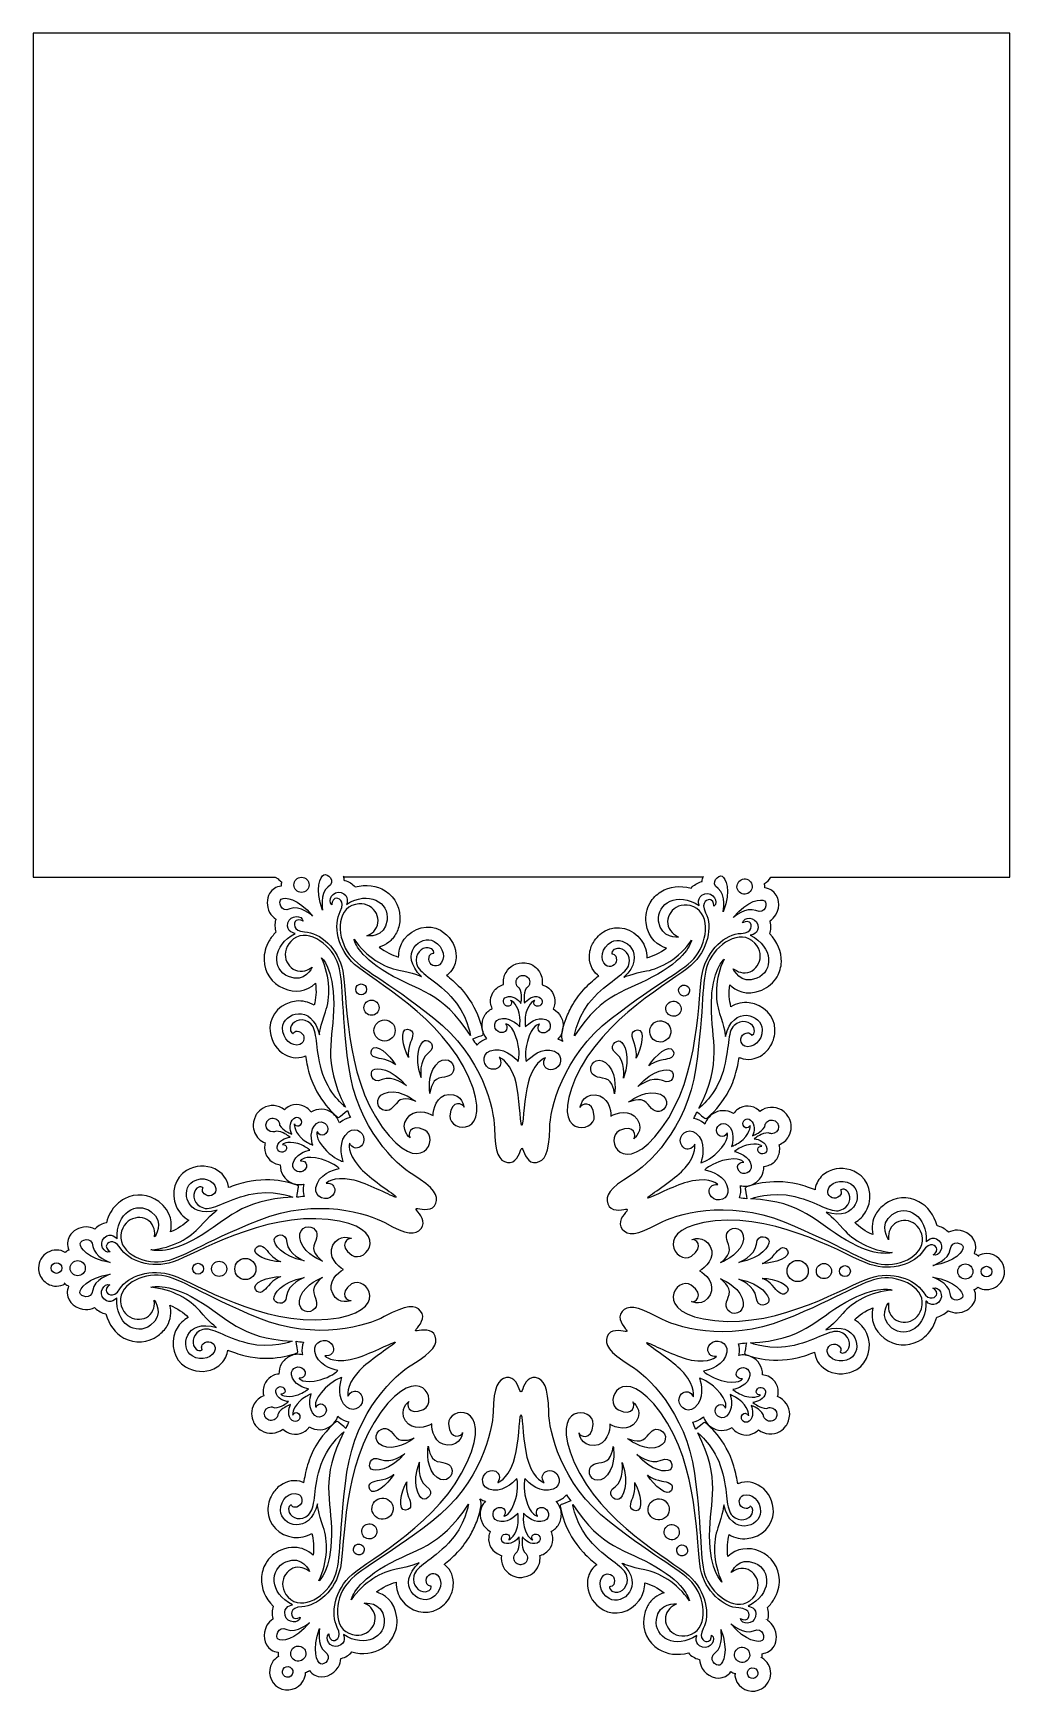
# Model space of a CAD drawing. Header units: centimetres. Extents: x -8.3 to 8.3, y -7.2 to 21.1.
import ezdxf

# ---------------------------------------------------------------- set-up
doc = ezdxf.new("R2010")
doc.units = ezdxf.units.CM
doc.header["$MEASUREMENT"] = 0
doc.layers.add('Camada 1', color=7, linetype='Continuous')

msp = doc.modelspace()

# ---------------------------------------------------------------- linework, layer by layer
at = {"layer": 'Camada 1', "color": 7}
for centre, major_axis in [((-3.75153, 6.5707), (0, 0.1293)), ((-2.73362, 4.78712), (0, 0.09347)), ((-2.55595, 4.47578), (0, 0.12933)), ((-2.33381, 4.08661), (0, 0.18055)), ((-7.92999, 0.03391), (0, 0.09088)), ((-7.56896, 0.03211), (0, 0.12933)), ((-5.51535, 0.02203), (0, 0.09345)), ((-5.15689, 0.02025), (0, 0.1293)), ((-4.70874, 0.01808), (0, 0.18052)), ((5.51963, -0.01888), (0, 0.09347))]:
    msp.add_ellipse(centre, major_axis=major_axis, ratio=1, dxfattribs=at)
at = {"layer": 'Camada 1', "lineweight": 25}
msp.add_open_spline([(-4.19841, 6.70146), (-4.19841, 6.70146), (-8.32795, 6.70146), (-8.32795, 6.70146), (-8.32795, 6.70146), (-8.32795, 6.70146), (-8.32795, 21.10053), (-8.32795, 21.10053), (-8.32795, 21.10053), (-8.32795, 21.10053), (8.33178, 21.10053), (8.33178, 21.10053), (8.33178, 21.10053), (8.33178, 21.10053), (8.33178, 6.70146), (8.33178, 6.70146), (8.33178, 6.70146), (8.33178, 6.70146), (4.25487, 6.70146), (4.25487, 6.70146), (4.25487, 6.70146), (4.25487, 6.70146), (4.25484, 6.70051), (4.25484, 6.70051), (4.25484, 6.70051), (4.22939, 6.65672), (4.19155, 6.62151), (4.14731, 6.59478), (4.14731, 6.59478), (4.15128, 6.56967), (4.15242, 6.5452), (4.15115, 6.52144), (4.15115, 6.52144), (4.19555, 6.51398), (4.23608, 6.50088), (4.26751, 6.48035), (4.26751, 6.48035), (4.40684, 6.38949), (4.41711, 6.20024), (4.3467, 6.06982), (4.3467, 6.06982), (4.3467, 6.06982), (4.3412, 6.0599), (4.3412, 6.0599), (4.3412, 6.0599), (4.31591, 6.01648), (4.2808, 5.98254), (4.23955, 5.95542), (4.23955, 5.95542), (4.24116, 5.9509), (4.24267, 5.94645), (4.24267, 5.94645), (4.24267, 5.94645), (4.26193, 5.8716), (4.25918, 5.80066), (4.23648, 5.73478), (4.23648, 5.73478), (4.37031, 5.5981), (4.44116, 5.43003), (4.43534, 5.25935), (4.43534, 5.25935), (4.43224, 5.16931), (4.40706, 5.08115), (4.36247, 5.00456), (4.36247, 5.00456), (4.30323, 4.90275), (4.21324, 4.82414), (4.10231, 4.77715), (4.10231, 4.77715), (3.83484, 4.66383), (3.64768, 4.77726), (3.55356, 4.86346), (3.55356, 4.86346), (3.537, 4.72958), (3.54446, 4.59893), (3.57536, 4.49206), (3.57536, 4.49206), (3.66995, 4.54672), (3.77787, 4.57181), (3.88445, 4.55982), (3.88445, 4.55982), (4.13051, 4.53212), (4.32453, 4.33183), (4.32622, 4.10384), (4.32622, 4.10384), (4.32701, 4.0051), (4.30151, 3.91067), (4.25457, 3.82994), (4.25457, 3.82994), (4.21848, 3.76792), (4.16969, 3.71403), (4.11042, 3.67251), (4.11042, 3.67251), (3.99509, 3.59184), (3.85843, 3.57192), (3.73551, 3.61785), (3.73551, 3.61785), (3.72794, 3.62068), (3.7221, 3.62436), (3.71535, 3.62761), (3.71535, 3.62761), (3.70231, 3.54585), (3.68302, 3.44346), (3.64801, 3.32434), (3.64801, 3.32434), (3.61547, 3.21351), (3.56837, 3.10474), (3.50799, 3.00102), (3.50799, 3.00102), (3.35683, 2.74128), (3.16927, 2.5943), (3.16133, 2.58816), (3.16133, 2.58816), (3.15151, 2.58057), (3.13776, 2.58078), (3.1282, 2.58872), (3.1282, 2.58872), (3.1282, 2.58872), (3.03171, 2.66886), (2.99371, 2.70043), (2.99371, 2.70043), (2.9767, 2.6591), (2.95979, 2.61986), (2.94262, 2.58258), (2.94262, 2.58258), (3.00459, 2.57075), (3.06393, 2.54511), (3.11515, 2.5032), (3.11515, 2.5032), (3.11515, 2.5032), (3.12385, 2.49476), (3.13092, 2.48793), (3.13092, 2.48793), (3.13798, 2.51008), (3.14624, 2.53098), (3.15714, 2.54968), (3.15714, 2.54968), (3.18198, 2.59241), (3.21519, 2.62871), (3.2558, 2.6575), (3.2558, 2.6575), (3.36544, 2.73516), (3.50551, 2.73867), (3.61955, 2.66893), (3.61955, 2.66893), (3.63916, 2.69624), (3.6617, 2.72103), (3.68932, 2.74058), (3.68932, 2.74058), (3.79888, 2.81816), (3.94279, 2.81276), (4.04722, 2.72722), (4.04722, 2.72722), (4.04722, 2.72722), (4.05812, 2.71656), (4.06873, 2.70611), (4.06873, 2.70611), (4.17602, 2.78747), (4.32109, 2.79856), (4.43822, 2.73058), (4.43822, 2.73058), (4.50352, 2.6924), (4.55263, 2.6203), (4.5622, 2.60313), (4.5622, 2.60313), (4.5622, 2.60313), (4.56836, 2.59207), (4.56836, 2.59207), (4.56836, 2.59207), (4.56892, 2.59109), (4.56937, 2.59014), (4.56976, 2.58913), (4.56976, 2.58913), (4.56976, 2.58913), (4.5741, 2.57847), (4.5741, 2.57847), (4.5741, 2.57847), (4.58778, 2.54495), (4.60405, 2.49415), (4.60389, 2.44253), (4.60389, 2.44253), (4.60368, 2.384), (4.58799, 2.32646), (4.55867, 2.27608), (4.55867, 2.27608), (4.52203, 2.21308), (4.46427, 2.16519), (4.39555, 2.13701), (4.39555, 2.13701), (4.39878, 2.12471), (4.40336, 2.10767), (4.40336, 2.10767), (4.40336, 2.10767), (4.41402, 2.03957), (4.40127, 1.96998), (4.36743, 1.9118), (4.36743, 1.9118), (4.33671, 1.85902), (4.29052, 1.81761), (4.23397, 1.792), (4.23397, 1.792), (4.20402, 1.77851), (4.17076, 1.77184), (4.13602, 1.76898), (4.13602, 1.76898), (4.13745, 1.70662), (4.12356, 1.64677), (4.09334, 1.59486), (4.09334, 1.59486), (4.05876, 1.53541), (4.00679, 1.48879), (3.94306, 1.46), (3.94306, 1.46), (3.8771, 1.43021), (3.80437, 1.42383), (3.7338, 1.43865), (3.7338, 1.43865), (3.73642, 1.42693), (3.73875, 1.41666), (3.73875, 1.41666), (3.73875, 1.41666), (3.74872, 1.35279), (3.74198, 1.28895), (3.72097, 1.22939), (3.72097, 1.22939), (3.76142, 1.22534), (3.80328, 1.22029), (3.84633, 1.2142), (3.84633, 1.2142), (3.83831, 1.26299), (3.81781, 1.38732), (3.81781, 1.38732), (3.81781, 1.38732), (3.81678, 1.39359), (3.81805, 1.39978), (3.82106, 1.40491), (3.82106, 1.40491), (3.82392, 1.40988), (3.82839, 1.41391), (3.83405, 1.41615), (3.83405, 1.41615), (3.85077, 1.42292), (4.24976, 1.57995), (4.71517, 1.46399), (4.71517, 1.46399), (4.83611, 1.43385), (4.93454, 1.39861), (5.01198, 1.36837), (5.01198, 1.36837), (5.01243, 1.3803), (5.01288, 1.39139), (5.01288, 1.39139), (5.01288, 1.39139), (5.02066, 1.43624), (5.03622, 1.47886), (5.05902, 1.51813), (5.05902, 1.51813), (5.10133, 1.59084), (5.1671, 1.64923), (5.24918, 1.68699), (5.24918, 1.68699), (5.40063, 1.7566), (5.58054, 1.7448), (5.73062, 1.65537), (5.73062, 1.65537), (5.92646, 1.53861), (6.00121, 1.26995), (5.9008, 1.04368), (5.9008, 1.04368), (5.9008, 1.04368), (5.87656, 0.99627), (5.87656, 0.99627), (5.87656, 0.99627), (5.83105, 0.91811), (5.76499, 0.85514), (5.68572, 0.81024), (5.68572, 0.81024), (5.76229, 0.7301), (5.87265, 0.65742), (5.9978, 0.60389), (5.9978, 0.60389), (5.9706, 0.72814), (5.98531, 0.85122), (6.04577, 0.95512), (6.04577, 0.95512), (6.04577, 0.95512), (6.04577, 0.95512), (6.04577, 0.95512), (6.04577, 0.95512), (6.08189, 1.01722), (6.13321, 1.07328), (6.19836, 1.12178), (6.19836, 1.12178), (6.37084, 1.25029), (6.59473, 1.26706), (6.78277, 1.16549), (6.78277, 1.16549), (6.93226, 1.08471), (7.04129, 0.9385), (7.09175, 0.75335), (7.09175, 0.75335), (7.16044, 0.73978), (7.22341, 0.7066), (7.27823, 0.65217), (7.27823, 0.65217), (7.27823, 0.65217), (7.28151, 0.64844), (7.28482, 0.64466), (7.28482, 0.64466), (7.33197, 0.66784), (7.38356, 0.6813), (7.43722, 0.67943), (7.43722, 0.67943), (7.58549, 0.67432), (7.74361, 0.56968), (7.75162, 0.40352), (7.75162, 0.40352), (7.75339, 0.36574), (7.74371, 0.32367), (7.72733, 0.28112), (7.72733, 0.28112), (7.74985, 0.26995), (7.77017, 0.25646), (7.7889, 0.24143), (7.7889, 0.24143), (7.83459, 0.26646), (7.88428, 0.28151), (7.93521, 0.28138), (7.93521, 0.28138), (8.10486, 0.28088), (8.24258, 0.14245), (8.24218, -0.02731), (8.24218, -0.02731), (8.24205, -0.08314), (8.22694, -0.13552), (8.20067, -0.18066), (8.20067, -0.18066), (8.14717, -0.27268), (8.04724, -0.33462), (7.9332, -0.33436), (7.9332, -0.33436), (7.88288, -0.33415), (7.83295, -0.32005), (7.78739, -0.2948), (7.78739, -0.2948), (7.76765, -0.31078), (7.74725, -0.32393), (7.72643, -0.33451), (7.72643, -0.33451), (7.74196, -0.37639), (7.75101, -0.41788), (7.74895, -0.45537), (7.74895, -0.45537), (7.7467, -0.49694), (7.73498, -0.53623), (7.7141, -0.57213), (7.7141, -0.57213), (7.66052, -0.66418), (7.55016, -0.72591), (7.43295, -0.72924), (7.43295, -0.72924), (7.37879, -0.7308), (7.32688, -0.71728), (7.27991, -0.69376), (7.27991, -0.69376), (7.27695, -0.69738), (7.27404, -0.70093), (7.27404, -0.70093), (7.27404, -0.70093), (7.21848, -0.75538), (7.15527, -0.78856), (7.08653, -0.80166), (7.08653, -0.80166), (7.06856, -0.86638), (7.04533, -0.9253), (7.01618, -0.97539), (7.01618, -0.97539), (6.95686, -1.07733), (6.87365, -1.15883), (6.77549, -1.21111), (6.77549, -1.21111), (6.58682, -1.3116), (6.36298, -1.2935), (6.19129, -1.16391), (6.19129, -1.16391), (6.01987, -1.03453), (5.94935, -0.84342), (5.99412, -0.64451), (5.99412, -0.64451), (5.86926, -0.697), (5.75946, -0.76884), (5.68191, -0.84909), (5.68191, -0.84909), (5.77679, -0.90381), (5.85143, -0.98604), (5.89413, -1.0838), (5.89413, -1.0838), (5.99314, -1.31073), (5.91673, -1.57891), (5.72017, -1.69435), (5.72017, -1.69435), (5.56978, -1.78283), (5.38992, -1.79365), (5.23892, -1.72327), (5.23892, -1.72327), (5.11128, -1.66374), (5.02564, -1.55534), (5.00381, -1.42575), (5.00381, -1.42575), (5.00262, -1.41871), (5.00312, -1.41062), (5.00246, -1.40329), (5.00246, -1.40329), (4.92525, -1.4329), (4.82699, -1.46745), (4.70599, -1.49674), (4.70599, -1.49674), (4.23982, -1.60974), (3.8417, -1.45015), (3.82498, -1.44329), (3.82498, -1.44329), (3.8135, -1.43858), (3.80686, -1.42657), (3.80895, -1.41437), (3.80895, -1.41437), (3.80895, -1.41437), (3.83022, -1.2902), (3.83856, -1.24146), (3.83856, -1.24146), (3.79189, -1.24781), (3.74728, -1.25292), (3.70439, -1.25675), (3.70439, -1.25675), (3.7222, -1.31345), (3.7272, -1.37407), (3.71741, -1.43455), (3.71741, -1.43455), (3.71741, -1.43455), (3.71461, -1.4459), (3.71212, -1.45588), (3.71212, -1.45588), (3.78237, -1.44162), (3.85507, -1.44866), (3.92143, -1.479), (3.92143, -1.479), (4.04383, -1.53509), (4.11648, -1.65487), (4.11304, -1.78859), (4.11304, -1.78859), (4.1473, -1.79171), (4.18032, -1.79872), (4.21057, -1.81256), (4.21057, -1.81256), (4.33254, -1.86852), (4.39993, -1.99573), (4.37826, -2.12908), (4.37826, -2.12908), (4.37826, -2.12908), (4.37434, -2.14429), (4.37053, -2.15903), (4.37053, -2.15903), (4.49467, -2.2111), (4.57725, -2.33006), (4.57701, -2.46439), (4.57701, -2.46439), (4.57712, -2.54268), (4.53761, -2.62266), (4.52714, -2.6396), (4.52714, -2.6396), (4.52714, -2.6396), (4.52127, -2.64923), (4.52127, -2.64923), (4.52127, -2.64923), (4.52074, -2.65013), (4.52016, -2.65098), (4.51958, -2.6518), (4.51958, -2.6518), (4.51958, -2.6518), (4.51331, -2.65979), (4.51331, -2.65979), (4.51331, -2.65979), (4.4913, -2.68818), (4.45555, -2.7275), (4.4107, -2.75353), (4.4107, -2.75353), (4.29375, -2.8205), (4.14934, -2.80806), (4.04256, -2.72615), (4.04256, -2.72615), (4.03195, -2.73644), (4.02047, -2.74761), (4.02044, -2.74763), (4.02044, -2.74763), (3.91524, -2.83269), (3.77123, -2.83722), (3.66211, -2.75893), (3.66211, -2.75893), (3.63515, -2.73962), (3.61279, -2.71443), (3.59313, -2.68635), (3.59313, -2.68635), (3.47864, -2.75567), (3.33865, -2.75205), (3.2292, -2.67362), (3.2292, -2.67362), (3.16999, -2.63113), (3.12776, -2.57149), (3.10522, -2.50339), (3.10522, -2.50339), (3.09686, -2.51135), (3.08945, -2.51847), (3.08945, -2.51847), (3.08945, -2.51847), (3.03987, -2.55861), (2.98266, -2.58475), (2.92266, -2.59692), (2.92266, -2.59692), (2.93999, -2.63513), (2.95721, -2.67542), (2.97417, -2.71757), (2.97417, -2.71757), (3.0124, -2.68619), (3.1098, -2.60629), (3.1098, -2.60629), (3.1098, -2.60629), (3.11938, -2.59841), (3.13311, -2.59822), (3.14293, -2.60587), (3.14293, -2.60587), (3.15711, -2.61704), (3.49268, -2.88392), (3.62516, -3.34496), (3.62516, -3.34496), (3.65958, -3.46468), (3.67826, -3.56724), (3.69075, -3.64902), (3.69075, -3.64902), (3.69744, -3.64592), (3.7043, -3.64153), (3.71104, -3.63905), (3.71104, -3.63905), (3.83415, -3.59383), (3.97068, -3.61455), (4.0855, -3.69588), (4.0855, -3.69588), (4.22144, -3.79211), (4.30119, -3.95388), (4.29883, -4.12842), (4.29883, -4.12842), (4.29565, -4.35652), (4.10031, -4.55564), (3.85412, -4.58181), (3.85412, -4.58181), (3.74813, -4.59313), (3.63973, -4.56892), (3.54525, -4.51357), (3.54525, -4.51357), (3.51387, -4.6207), (3.50583, -4.75167), (3.52194, -4.88613), (3.52194, -4.88613), (3.67262, -4.74884), (3.87357, -4.71553), (4.07074, -4.80038), (4.07074, -4.80038), (4.26836, -4.88547), (4.39485, -5.07102), (4.40091, -5.28465), (4.40091, -5.28465), (4.40406, -5.39607), (4.37435, -5.50896), (4.31492, -5.61104), (4.31492, -5.61104), (4.2859, -5.66094), (4.24623, -5.71007), (4.19895, -5.75773), (4.19895, -5.75773), (4.22112, -5.82385), (4.22364, -5.89677), (4.20427, -5.97032), (4.20427, -5.97032), (4.20427, -5.97032), (4.20258, -5.97471), (4.20086, -5.97908), (4.20086, -5.97908), (4.2447, -6.0084), (4.28219, -6.04689), (4.30765, -6.09486), (4.30765, -6.09486), (4.3626, -6.19842), (4.36353, -6.32478), (4.31003, -6.41675), (4.31003, -6.41675), (4.28921, -6.45255), (4.261, -6.48192), (4.22621, -6.50433), (4.22621, -6.50433), (4.19369, -6.52534), (4.1521, -6.5382), (4.10707, -6.54531), (4.10707, -6.54531), (4.10858, -6.56986), (4.10768, -6.59381), (4.10421, -6.61701), (4.10421, -6.61701), (4.14943, -6.64434), (4.18689, -6.6812), (4.21248, -6.72562), (4.21248, -6.72562), (4.2686, -6.82444), (4.26405, -6.94163), (4.21068, -7.03336), (4.21068, -7.03336), (4.18451, -7.07834), (4.14654, -7.11726), (4.09834, -7.14478), (4.09834, -7.14478), (3.95128, -7.22937), (3.76266, -7.17841), (3.67776, -7.03101), (3.67776, -7.03101), (3.65252, -6.98698), (3.64096, -6.93629), (3.64011, -6.88406), (3.64011, -6.88406), (3.61802, -6.8753), (3.59629, -6.86432), (3.57534, -6.85017), (3.57534, -6.85017), (3.54647, -6.88549), (3.51475, -6.91468), (3.48112, -6.93166), (3.48112, -6.93166), (3.33293, -7.00728), (3.1637, -6.92184), (3.0857, -6.79551), (3.0857, -6.79551), (3.05744, -6.74976), (3.04358, -6.69817), (3.04038, -6.6456), (3.04038, -6.6456), (3.03549, -6.64462), (3.03072, -6.64364), (3.03072, -6.64364), (3.03072, -6.64364), (2.95616, -6.62284), (2.89618, -6.58464), (2.85038, -6.53167), (2.85038, -6.53167), (2.66454, -6.57937), (2.48359, -6.55702), (2.33939, -6.46711), (2.33939, -6.46711), (2.1581, -6.35403), (2.06179, -6.15114), (2.08814, -5.93765), (2.08814, -5.93765), (2.09796, -5.85822), (2.12132, -5.78631), (2.15765, -5.72387), (2.15765, -5.72387), (2.15765, -5.72387), (2.15765, -5.72387), (2.15765, -5.72387), (2.15765, -5.72387), (2.1885, -5.67087), (2.22816, -5.62521), (2.27552, -5.58824), (2.27552, -5.58824), (2.3224, -5.55165), (2.3768, -5.52416), (2.43747, -5.50572), (2.43747, -5.50572), (2.32947, -5.42407), (2.21239, -5.36462), (2.10531, -5.33787), (2.10531, -5.33787), (2.1055, -5.42902), (2.08343, -5.51779), (2.03787, -5.59608), (2.03787, -5.59608), (2.03787, -5.59608), (2.00885, -5.64029), (2.00885, -5.64029), (2.00885, -5.64029), (1.86187, -5.83955), (1.59134, -5.90749), (1.39287, -5.79499), (1.39287, -5.79499), (1.2411, -5.70889), (1.14186, -5.55835), (1.12741, -5.39245), (1.12741, -5.39245), (1.11953, -5.30231), (1.13783, -5.21613), (1.18025, -5.14321), (1.18025, -5.14321), (1.18025, -5.14321), (1.18025, -5.14321), (1.18025, -5.14321), (1.18025, -5.14321), (1.20303, -5.10405), (1.23235, -5.06947), (1.2674, -5.04055), (1.2674, -5.04055), (1.2674, -5.04055), (1.2773, -5.03441), (1.28677, -5.02851), (1.28677, -5.02851), (1.22211, -4.97618), (1.14284, -4.90807), (1.05682, -4.81801), (1.05682, -4.81801), (0.72554, -4.47043), (0.66497, -4.04646), (0.66256, -4.02855), (0.66256, -4.02855), (0.66174, -4.02254), (0.66304, -4.01667), (0.66589, -4.01172), (0.66589, -4.01172), (0.66891, -4.00653), (0.67367, -4.00241), (0.67962, -4.00018), (0.67962, -4.00018), (0.67962, -4.00018), (0.79776, -3.95652), (0.84411, -3.9393), (0.84411, -3.9393), (0.81707, -3.90437), (0.79156, -3.8699), (0.76765, -3.83617), (0.76765, -3.83617), (0.72669, -3.88229), (0.67557, -3.91859), (0.61665, -3.94095), (0.61665, -3.94095), (0.61665, -3.94095), (0.60474, -3.94463), (0.59503, -3.94756), (0.59503, -3.94756), (0.64287, -4.00151), (0.67335, -4.06784), (0.68015, -4.13983), (0.68015, -4.13983), (0.68679, -4.20963), (0.67187, -4.27802), (0.63721, -4.33761), (0.63721, -4.33761), (0.60705, -4.38942), (0.56202, -4.43101), (0.5073, -4.46054), (0.5073, -4.46054), (0.52201, -4.49213), (0.53273, -4.5243), (0.53574, -4.55703), (0.53574, -4.55703), (0.54153, -4.619), (0.52836, -4.67966), (0.49756, -4.73261), (0.49756, -4.73261), (0.4638, -4.79066), (0.40977, -4.83601), (0.34542, -4.86038), (0.34542, -4.86038), (0.34542, -4.86038), (0.32822, -4.86498), (0.31602, -4.86816), (0.31602, -4.86816), (0.32565, -4.94187), (0.31255, -5.01585), (0.27578, -5.07906), (0.27578, -5.07906), (0.24649, -5.12941), (0.2041, -5.17151), (0.15328, -5.20079), (0.15328, -5.20079), (0.08764, -5.23833), (0.00059, -5.2449), (-0.01904, -5.24466), (-0.01904, -5.24466), (-0.01904, -5.24466), (-0.03174, -5.24453), (-0.03174, -5.24453), (-0.03174, -5.24453), (-0.03282, -5.2445), (-0.03386, -5.24434), (-0.03499, -5.24421), (-0.03499, -5.24421), (-0.03499, -5.24421), (-0.04647, -5.24268), (-0.04647, -5.24268), (-0.04647, -5.24268), (-0.0824, -5.23771), (-0.13455, -5.22649), (-0.17913, -5.20053), (-0.17913, -5.20053), (-0.29578, -5.13264), (-0.3578, -5.00117), (-0.34018, -4.86768), (-0.34018, -4.86768), (-0.35412, -4.86379), (-0.36897, -4.85953), (-0.36897, -4.85953), (-0.36897, -4.85953), (-0.4952, -4.81103), (-0.57116, -4.68869), (-0.55801, -4.55505), (-0.55801, -4.55505), (-0.55468, -4.52142), (-0.54433, -4.48951), (-0.53026, -4.45893), (-0.53026, -4.45893), (-0.64726, -4.39442), (-0.71362, -4.27097), (-0.70047, -4.13728), (-0.70047, -4.13728), (-0.6956, -4.08756), (-0.68041, -4.04063), (-0.65544, -3.99777), (-0.65544, -3.99777), (-0.64462, -3.9792), (-0.63065, -3.96173), (-0.61499, -3.94472), (-0.61499, -3.94472), (-0.62618, -3.94149), (-0.63597, -3.93863), (-0.63597, -3.93863), (-0.63597, -3.93863), (-0.66193, -3.92866), (-0.68537, -3.91524), (-0.70807, -3.90066), (-0.70807, -3.90066), (-0.70807, -3.90074), (-0.70778, -3.90122), (-0.70778, -3.90122), (-0.70778, -3.90122), (-0.68243, -3.95406), (-0.6637, -4.03235), (-0.76279, -4.29349), (-0.76279, -4.29349), (-0.79377, -4.3753), (-0.83171, -4.45486), (-0.87545, -4.53003), (-0.87545, -4.53003), (-0.9363, -4.63462), (-1.00774, -4.72968), (-1.0877, -4.81261), (-1.0877, -4.81261), (-1.17403, -4.90204), (-1.25338, -4.9694), (-1.31797, -5.02108), (-1.31797, -5.02108), (-1.31167, -5.02537), (-1.30564, -5.02867), (-1.29942, -5.03386), (-1.29942, -5.03386), (-1.19875, -5.11792), (-1.14842, -5.2464), (-1.16144, -5.38652), (-1.16144, -5.38652), (-1.16813, -5.45872), (-1.19091, -5.52802), (-1.22708, -5.59017), (-1.22708, -5.59017), (-1.27396, -5.67074), (-1.34334, -5.7395), (-1.42935, -5.7876), (-1.42935, -5.7876), (-1.62848, -5.89888), (-1.89859, -5.8293), (-2.04435, -5.62922), (-2.04435, -5.62922), (-2.10743, -5.5426), (-2.13897, -5.43642), (-2.1383, -5.3272), (-2.1383, -5.3272), (-2.2467, -5.35329), (-2.36417, -5.41166), (-2.47255, -5.49256), (-2.47255, -5.49256), (-2.35082, -5.5319), (-2.15907, -5.63858), (-2.12534, -5.92605), (-2.12534, -5.92605), (-2.11126, -6.04599), (-2.13516, -6.16314), (-2.19445, -6.26506), (-2.19445, -6.26506), (-2.23895, -6.34152), (-2.30296, -6.40688), (-2.37961, -6.4541), (-2.37961, -6.4541), (-2.52534, -6.54387), (-2.70687, -6.56533), (-2.89229, -6.51628), (-2.89229, -6.51628), (-2.93891, -6.56867), (-3.00013, -6.60719), (-3.07192, -6.62672), (-3.07192, -6.62672), (-3.07192, -6.62672), (-3.07666, -6.62759), (-3.08142, -6.62847), (-3.08142, -6.62847), (-3.0846, -6.67779), (-3.09674, -6.7252), (-3.12206, -6.7687), (-3.12206, -6.7687), (-3.12206, -6.7687), (-3.12764, -6.77801), (-3.12764, -6.77801), (-3.12764, -6.77801), (-3.20617, -6.90379), (-3.37571, -6.98854), (-3.52369, -6.91252), (-3.52369, -6.91252), (-3.55697, -6.89537), (-3.58833, -6.86677), (-3.61672, -6.83201), (-3.61672, -6.83201), (-3.63656, -6.84479), (-3.65847, -6.85582), (-3.68257, -6.86487), (-3.68257, -6.86487), (-3.68395, -6.91644), (-3.69583, -6.96666), (-3.72144, -7.01071), (-3.72144, -7.01071), (-3.80666, -7.15716), (-3.99534, -7.20714), (-4.14205, -7.12205), (-4.14205, -7.12205), (-4.28868, -7.03691), (-4.33879, -6.84823), (-4.25357, -6.70097), (-4.25357, -6.70097), (-4.22814, -6.65729), (-4.19044, -6.62212), (-4.14625, -6.59545), (-4.14625, -6.59545), (-4.15035, -6.57), (-4.15152, -6.54552), (-4.1503, -6.52195), (-4.1503, -6.52195), (-4.19454, -6.51444), (-4.23494, -6.50134), (-4.26621, -6.48086), (-4.26621, -6.48086), (-4.40554, -6.39011), (-4.41596, -6.2008), (-4.34553, -6.07028), (-4.34553, -6.07028), (-4.34553, -6.07028), (-4.34003, -6.06038), (-4.34003, -6.06038), (-4.34003, -6.06038), (-4.31476, -6.01696), (-4.2796, -5.98304), (-4.23838, -5.95598), (-4.23838, -5.95598), (-4.23999, -5.95138), (-4.24158, -5.94683), (-4.24158, -5.94683), (-4.24158, -5.94683), (-4.26076, -5.87203), (-4.25801, -5.8011), (-4.23531, -5.7353), (-4.23531, -5.7353), (-4.36916, -5.59864), (-4.44002, -5.43058), (-4.43422, -5.25995), (-4.43422, -5.25995), (-4.43115, -5.16975), (-4.40596, -5.08159), (-4.36135, -5.00492), (-4.36135, -5.00492), (-4.30214, -4.90319), (-4.21223, -4.82458), (-4.10137, -4.77762), (-4.10137, -4.77762), (-3.92902, -4.70452), (-3.79075, -4.73052), (-3.70508, -4.76516), (-3.70508, -4.76516), (-3.6497, -4.78765), (-3.59914, -4.82223), (-3.55281, -4.86544), (-3.55281, -4.86544), (-3.53604, -4.73103), (-3.54344, -4.5998), (-3.57437, -4.49251), (-3.57437, -4.49251), (-3.66893, -4.54715), (-3.77683, -4.57228), (-3.88335, -4.56032), (-3.88335, -4.56032), (-4.12936, -4.53275), (-4.32346, -4.33241), (-4.32531, -4.10431), (-4.32531, -4.10431), (-4.3261, -4.00562), (-4.3006, -3.91116), (-4.25363, -3.83041), (-4.25363, -3.83041), (-4.21759, -3.76842), (-4.16891, -3.71463), (-4.1097, -3.67314), (-4.1097, -3.67314), (-3.99442, -3.59236), (-3.85774, -3.57233), (-3.73476, -3.61827), (-3.73476, -3.61827), (-3.72717, -3.62113), (-3.72124, -3.62475), (-3.71439, -3.62811), (-3.71439, -3.62811), (-3.70143, -3.54643), (-3.68219, -3.44415), (-3.64716, -3.32487), (-3.64716, -3.32487), (-3.61459, -3.21388), (-3.56739, -3.10497), (-3.50698, -3.00118), (-3.50698, -3.00118), (-3.35593, -2.74157), (-3.16852, -2.59475), (-3.16059, -2.58859), (-3.16059, -2.58859), (-3.1508, -2.58102), (-3.13704, -2.58126), (-3.12749, -2.58915), (-3.12749, -2.58915), (-3.12749, -2.58915), (-3.03108, -2.66921), (-2.993, -2.70083), (-2.993, -2.70083), (-2.97657, -2.66056), (-2.96027, -2.6228), (-2.94408, -2.58732), (-2.94408, -2.58732), (-3.0048, -2.57523), (-3.06317, -2.54983), (-3.11378, -2.50866), (-3.11378, -2.50866), (-3.11378, -2.50866), (-3.12248, -2.50025), (-3.12952, -2.49347), (-3.12952, -2.49347), (-3.13664, -2.5158), (-3.14495, -2.53689), (-3.15593, -2.55575), (-3.15593, -2.55575), (-3.18067, -2.59827), (-3.21374, -2.63446), (-3.25414, -2.66322), (-3.25414, -2.66322), (-3.3636, -2.74109), (-3.5037, -2.7449), (-3.61781, -2.67536), (-3.61781, -2.67536), (-3.63734, -2.70269), (-3.6598, -2.72746), (-3.68742, -2.74709), (-3.68742, -2.74709), (-3.79685, -2.82488), (-3.94071, -2.8198), (-4.04543, -2.73442), (-4.04543, -2.73442), (-4.04543, -2.73442), (-4.05633, -2.72378), (-4.06694, -2.71336), (-4.06694, -2.71336), (-4.17407, -2.79504), (-4.31906, -2.80639), (-4.43614, -2.73868), (-4.43614, -2.73868), (-4.49901, -2.70214), (-4.54914, -2.63338), (-4.56338, -2.60604), (-4.56338, -2.60604), (-4.56338, -2.60604), (-4.56928, -2.59474), (-4.56928, -2.59474), (-4.56928, -2.59474), (-4.56928, -2.59474), (-4.57259, -2.58664), (-4.57259, -2.58664), (-4.57259, -2.58664), (-4.58627, -2.55312), (-4.60267, -2.50248), (-4.60262, -2.45088), (-4.60262, -2.45088), (-4.60249, -2.39206), (-4.58688, -2.33425), (-4.5574, -2.28358), (-4.5574, -2.28358), (-4.52089, -2.22085), (-4.46331, -2.17304), (-4.39481, -2.14486), (-4.39481, -2.14486), (-4.39806, -2.13264), (-4.40259, -2.11568), (-4.40259, -2.11568), (-4.40259, -2.11568), (-4.41346, -2.04731), (-4.40071, -1.97751), (-4.36677, -1.91915), (-4.36677, -1.91915), (-4.33616, -1.86655), (-4.29012, -1.82514), (-4.23368, -1.79953), (-4.23368, -1.79953), (-4.20389, -1.78596), (-4.17068, -1.77924), (-4.13594, -1.77641), (-4.13594, -1.77641), (-4.13747, -1.71376), (-4.12358, -1.65367), (-4.09326, -1.60163), (-4.09326, -1.60163), (-4.09326, -1.60163), (-4.09326, -1.60163), (-4.09326, -1.60163), (-4.09326, -1.60163), (-4.05881, -1.54242), (-4.00711, -1.4959), (-3.94372, -1.46706), (-3.94372, -1.46706), (-3.87779, -1.43714), (-3.80497, -1.4306), (-3.73438, -1.44534), (-3.73438, -1.44534), (-3.73705, -1.43357), (-3.73935, -1.4233), (-3.73935, -1.4233), (-3.73935, -1.4233), (-3.74985, -1.35692), (-3.74234, -1.29085), (-3.71951, -1.2296), (-3.71951, -1.2296), (-3.75975, -1.22555), (-3.80132, -1.22042), (-3.8441, -1.21428), (-3.8441, -1.21428), (-3.83616, -1.26307), (-3.81592, -1.38742), (-3.81592, -1.38742), (-3.81592, -1.38742), (-3.81489, -1.39369), (-3.81616, -1.39983), (-3.81917, -1.40501), (-3.81917, -1.40501), (-3.82205, -1.40998), (-3.82653, -1.41401), (-3.83221, -1.41628), (-3.83221, -1.41628), (-3.84898, -1.42303), (-4.2484, -1.57926), (-4.71351, -1.46253), (-4.71351, -1.46253), (-4.83427, -1.43226), (-4.93256, -1.39686), (-5.00998, -1.36646), (-5.00998, -1.36646), (-5.01046, -1.37829), (-5.01088, -1.38929), (-5.01088, -1.38929), (-5.01088, -1.38929), (-5.01871, -1.4339), (-5.03422, -1.47631), (-5.05694, -1.51542), (-5.05694, -1.51542), (-5.09941, -1.58842), (-5.16547, -1.64694), (-5.24792, -1.68465), (-5.24792, -1.68465), (-5.39942, -1.75389), (-5.57928, -1.74172), (-5.72914, -1.65208), (-5.72914, -1.65208), (-5.92483, -1.535), (-5.99912, -1.26613), (-5.89824, -1.04005), (-5.89824, -1.04005), (-5.89824, -1.04005), (-5.87435, -0.99343), (-5.87435, -0.99343), (-5.87435, -0.99343), (-5.82874, -0.91506), (-5.7624, -0.85188), (-5.68277, -0.80706), (-5.68277, -0.80706), (-5.75921, -0.72671), (-5.86941, -0.65379), (-5.9945, -0.60002), (-5.9945, -0.60002), (-5.96757, -0.72406), (-5.98238, -0.8469), (-6.04268, -0.95057), (-6.04268, -0.95057), (-6.07893, -1.01285), (-6.13052, -1.0691), (-6.19598, -1.11771), (-6.19598, -1.11771), (-6.3687, -1.24595), (-6.5927, -1.26228), (-6.78052, -1.16033), (-6.78052, -1.16033), (-6.92988, -1.07924), (-7.03854, -0.93289), (-7.08865, -0.74758), (-7.08865, -0.74758), (-7.15731, -0.73395), (-7.22017, -0.70067), (-7.275, -0.64611), (-7.275, -0.64611), (-7.275, -0.64611), (-7.27828, -0.64233), (-7.28151, -0.6386), (-7.28151, -0.6386), (-7.32871, -0.66172), (-7.38041, -0.67511), (-7.43407, -0.67313), (-7.43407, -0.67313), (-7.58232, -0.66771), (-7.74022, -0.56285), (-7.74789, -0.39672), (-7.74789, -0.39672), (-7.74964, -0.35891), (-7.73985, -0.3169), (-7.72339, -0.27435), (-7.72339, -0.27435), (-7.74567, -0.26324), (-7.7658, -0.2498), (-7.78446, -0.23482), (-7.78446, -0.23482), (-7.83002, -0.25964), (-7.87997, -0.27445), (-7.93146, -0.27416), (-7.93146, -0.27416), (-8.01369, -0.27371), (-8.09087, -0.24133), (-8.14871, -0.18285), (-8.14871, -0.18285), (-8.20655, -0.1244), (-8.23811, -0.04688), (-8.23769, 0.03519), (-8.23769, 0.03519), (-8.23745, 0.08893), (-8.22303, 0.14182), (-8.19612, 0.18809), (-8.19612, 0.18809), (-8.14074, 0.28326), (-8.03816, 0.34208), (-7.92828, 0.34163), (-7.92828, 0.34163), (-7.87732, 0.34142), (-7.82692, 0.32716), (-7.78101, 0.30139), (-7.78101, 0.30139), (-7.76262, 0.31576), (-7.74238, 0.32825), (-7.72037, 0.33901), (-7.72037, 0.33901), (-7.73638, 0.38156), (-7.74569, 0.42386), (-7.74352, 0.46231), (-7.74352, 0.46231), (-7.74124, 0.50372), (-7.7295, 0.54288), (-7.7087, 0.57862), (-7.7087, 0.57862), (-7.65502, 0.67085), (-7.54447, 0.7325), (-7.42705, 0.7357), (-7.42705, 0.7357), (-7.37292, 0.73713), (-7.32106, 0.72353), (-7.27399, 0.6999), (-7.27399, 0.6999), (-7.27105, 0.7035), (-7.2682, 0.70699), (-7.2682, 0.70699), (-7.2682, 0.70699), (-7.21253, 0.76136), (-7.14924, 0.79443), (-7.0805, 0.8074), (-7.0805, 0.8074), (-7.06246, 0.87177), (-7.03936, 0.93025), (-7.01044, 0.97996), (-7.01044, 0.97996), (-7.01044, 0.97996), (-7.01044, 0.97996), (-7.01044, 0.97996), (-7.01044, 0.97996), (-6.95088, 1.08233), (-6.86722, 1.16411), (-6.76858, 1.21637), (-6.76858, 1.21637), (-6.57977, 1.31644), (-6.35599, 1.29789), (-6.18451, 1.16798), (-6.18451, 1.16798), (-5.95326, 0.99275), (-5.95731, 0.7742), (-5.98472, 0.64971), (-5.98472, 0.64971), (-5.86134, 0.70186), (-5.75276, 0.77285), (-5.67579, 0.85228), (-5.67579, 0.85228), (-5.77056, 0.90721), (-5.8451, 0.98952), (-5.88759, 1.08736), (-5.88759, 1.08736), (-5.98617, 1.31448), (-5.90929, 1.58255), (-5.71244, 1.69773), (-5.71244, 1.69773), (-5.56171, 1.78594), (-5.38171, 1.79631), (-5.23092, 1.72554), (-5.23092, 1.72554), (-5.1035, 1.66574), (-5.01814, 1.55726), (-4.99674, 1.42791), (-4.99674, 1.42791), (-4.9956, 1.42085), (-4.99605, 1.4127), (-4.99544, 1.40526), (-4.99544, 1.40526), (-4.9181, 1.43476), (-4.81968, 1.46916), (-4.69866, 1.49823), (-4.69866, 1.49823), (-4.23207, 1.61044), (-3.8345, 1.45016), (-3.81784, 1.44325), (-3.81784, 1.44325), (-3.80636, 1.43857), (-3.79974, 1.42648), (-3.80186, 1.4143), (-3.80186, 1.4143), (-3.80186, 1.4143), (-3.82334, 1.29016), (-3.83176, 1.24145), (-3.83176, 1.24145), (-3.78739, 1.24738), (-3.74453, 1.25219), (-3.70325, 1.25595), (-3.70325, 1.25595), (-3.72294, 1.31469), (-3.72873, 1.37808), (-3.71815, 1.44214), (-3.71815, 1.44214), (-3.71815, 1.44214), (-3.71529, 1.45344), (-3.71281, 1.46331), (-3.71281, 1.46331), (-3.78314, 1.44929), (-3.85592, 1.45651), (-3.92212, 1.48715), (-3.92212, 1.48715), (-4.04433, 1.54351), (-4.11656, 1.66352), (-4.11281, 1.79727), (-4.11281, 1.79727), (-4.14699, 1.80047), (-4.17999, 1.80751), (-4.21012, 1.82145), (-4.21012, 1.82145), (-4.33196, 1.87773), (-4.39903, 2.00518), (-4.37702, 2.13855), (-4.37702, 2.13855), (-4.37702, 2.13855), (-4.3731, 2.15366), (-4.36929, 2.16829), (-4.36929, 2.16829), (-4.41096, 2.18551), (-4.44819, 2.208), (-4.47798, 2.23806), (-4.47798, 2.23806), (-4.54087, 2.30156), (-4.57527, 2.3858), (-4.57482, 2.47515), (-4.57482, 2.47515), (-4.57448, 2.54704), (-4.54013, 2.62448), (-4.52365, 2.65062), (-4.52365, 2.65062), (-4.52365, 2.65062), (-4.51648, 2.66186), (-4.51648, 2.66186), (-4.51648, 2.66186), (-4.51648, 2.66186), (-4.51069, 2.66929), (-4.51069, 2.66929), (-4.51069, 2.66929), (-4.48841, 2.69792), (-4.45251, 2.73729), (-4.40782, 2.76274), (-4.40782, 2.76274), (-4.29074, 2.82952), (-4.14631, 2.81666), (-4.03965, 2.7344), (-4.03965, 2.7344), (-4.02904, 2.74467), (-4.0175, 2.7558), (-4.0175, 2.7558), (-4.0175, 2.7558), (-3.9122, 2.84057), (-3.76824, 2.84478), (-3.65933, 2.7663), (-3.65933, 2.7663), (-3.63229, 2.74688), (-3.60996, 2.72164), (-3.59038, 2.69343), (-3.59038, 2.69343), (-3.47574, 2.76246), (-3.33577, 2.75849), (-3.22658, 2.67978), (-3.22658, 2.67978), (-3.16739, 2.6371), (-3.12535, 2.57728), (-3.10299, 2.5091), (-3.10299, 2.5091), (-3.0946, 2.51709), (-3.08711, 2.52423), (-3.08711, 2.52423), (-3.08711, 2.52423), (-3.03655, 2.56487), (-2.97847, 2.59104), (-2.91767, 2.60276), (-2.91767, 2.60276), (-2.93474, 2.64054), (-2.95156, 2.68026), (-2.96818, 2.7218), (-2.96818, 2.7218), (-3.00652, 2.69053), (-3.10407, 2.61081), (-3.10407, 2.61081), (-3.10407, 2.61081), (-3.11367, 2.60295), (-3.12746, 2.60285), (-3.1372, 2.61049), (-3.1372, 2.61049), (-3.15138, 2.62168), (-3.4864, 2.88941), (-3.6179, 3.35064), (-3.6179, 3.35064), (-3.65203, 3.47039), (-3.67042, 3.57297), (-3.68275, 3.65473), (-3.68275, 3.65473), (-3.6895, 3.65163), (-3.69638, 3.64719), (-3.70315, 3.64473), (-3.70315, 3.64473), (-3.82639, 3.59986), (-3.96281, 3.62089), (-4.07746, 3.70246), (-4.07746, 3.70246), (-4.21316, 3.79903), (-4.29257, 3.96088), (-4.28981, 4.13542), (-4.28981, 4.13542), (-4.28624, 4.36344), (-4.09058, 4.56214), (-3.84433, 4.58788), (-3.84433, 4.58788), (-3.73823, 4.59894), (-3.62991, 4.57452), (-3.53551, 4.51896), (-3.53551, 4.51896), (-3.50389, 4.62601), (-3.49553, 4.75698), (-3.51141, 4.89147), (-3.51141, 4.89147), (-3.66238, 4.75447), (-3.86336, 4.72161), (-4.06045, 4.80696), (-4.06045, 4.80696), (-4.25783, 4.89247), (-4.38396, 5.07829), (-4.38957, 5.29191), (-4.38957, 5.29191), (-4.39248, 5.4028), (-4.36277, 5.51517), (-4.30363, 5.61679), (-4.30363, 5.61679), (-4.27439, 5.66703), (-4.23447, 5.71649), (-4.1869, 5.76424), (-4.1869, 5.76424), (-4.20886, 5.83025), (-4.21108, 5.90331), (-4.19145, 5.97728), (-4.19145, 5.97728), (-4.19145, 5.97728), (-4.18978, 5.98159), (-4.18809, 5.98583), (-4.18809, 5.98583), (-4.23172, 6.01509), (-4.26908, 6.05354), (-4.29445, 6.10145), (-4.29445, 6.10145), (-4.34925, 6.2049), (-4.35004, 6.33124), (-4.29649, 6.42326), (-4.29649, 6.42326), (-4.27553, 6.45924), (-4.24709, 6.48893), (-4.21193, 6.51145), (-4.21193, 6.51145), (-4.18029, 6.53174), (-4.13975, 6.54434), (-4.09567, 6.55146), (-4.09567, 6.55146), (-4.0967, 6.57482), (-4.0953, 6.59901), (-4.09115, 6.62411), (-4.09115, 6.62411), (-4.11338, 6.63774), (-4.13372, 6.65366), (-4.15166, 6.67166), (-4.15166, 6.67166), (-4.15166, 6.67166), (-4.19841, 6.70146), (-4.19841, 6.70146)], degree=3, knots=[0, 0, 0, 0, 0.00260417, 0.00260417, 0.00260417, 0.00260417, 0.00520833, 0.00520833, 0.00520833, 0.00520833, 0.0078125, 0.0078125, 0.0078125, 0.0078125, 0.01041667, 0.01041667, 0.01041667, 0.01041667, 0.01302083, 0.01302083, 0.01302083, 0.01302083, 0.015625, 0.015625, 0.015625, 0.015625, 0.01822917, 0.01822917, 0.01822917, 0.01822917, 0.02083333, 0.02083333, 0.02083333, 0.02083333, 0.0234375, 0.0234375, 0.0234375, 0.0234375, 0.02604167, 0.02604167, 0.02604167, 0.02604167, 0.02864583, 0.02864583, 0.02864583, 0.02864583, 0.03125, 0.03125, 0.03125, 0.03125, 0.03385417, 0.03385417, 0.03385417, 0.03385417, 0.03645833, 0.03645833, 0.03645833, 0.03645833, 0.0390625, 0.0390625, 0.0390625, 0.0390625, 0.04166667, 0.04166667, 0.04166667, 0.04166667, 0.04427083, 0.04427083, 0.04427083, 0.04427083, 0.046875, 0.046875, 0.046875, 0.046875, 0.04947917, 0.04947917, 0.04947917, 0.04947917, 0.05208333, 0.05208333, 0.05208333, 0.05208333, 0.0546875, 0.0546875, 0.0546875, 0.0546875, 0.05729167, 0.05729167, 0.05729167, 0.05729167, 0.05989583, 0.05989583, 0.05989583, 0.05989583, 0.0625, 0.0625, 0.0625, 0.0625, 0.06510417, 0.06510417, 0.06510417, 0.06510417, 0.06770833, 0.06770833, 0.06770833, 0.06770833, 0.0703125, 0.0703125, 0.0703125, 0.0703125, 0.07291667, 0.07291667, 0.07291667, 0.07291667, 0.07552083, 0.07552083, 0.07552083, 0.07552083, 0.078125, 0.078125, 0.078125, 0.078125, 0.08072917, 0.08072917, 0.08072917, 0.08072917, 0.08333333, 0.08333333, 0.08333333, 0.08333333, 0.0859375, 0.0859375, 0.0859375, 0.0859375, 0.08854167, 0.08854167, 0.08854167, 0.08854167, 0.09114583, 0.09114583, 0.09114583, 0.09114583, 0.09375, 0.09375, 0.09375, 0.09375, 0.09635417, 0.09635417, 0.09635417, 0.09635417, 0.09895833, 0.09895833, 0.09895833, 0.09895833, 0.1015625, 0.1015625, 0.1015625, 0.1015625, 0.10416667, 0.10416667, 0.10416667, 0.10416667, 0.10677083, 0.10677083, 0.10677083, 0.10677083, 0.109375, 0.109375, 0.109375, 0.109375, 0.11197917, 0.11197917, 0.11197917, 0.11197917, 0.11458333, 0.11458333, 0.11458333, 0.11458333, 0.1171875, 0.1171875, 0.1171875, 0.1171875, 0.11979167, 0.11979167, 0.11979167, 0.11979167, 0.12239583, 0.12239583, 0.12239583, 0.12239583, 0.125, 0.125, 0.125, 0.125, 0.12760417, 0.12760417, 0.12760417, 0.12760417, 0.13020833, 0.13020833, 0.13020833, 0.13020833, 0.1328125, 0.1328125, 0.1328125, 0.1328125, 0.13541667, 0.13541667, 0.13541667, 0.13541667, 0.13802083, 0.13802083, 0.13802083, 0.13802083, 0.140625, 0.140625, 0.140625, 0.140625, 0.14322917, 0.14322917, 0.14322917, 0.14322917, 0.14583333, 0.14583333, 0.14583333, 0.14583333, 0.1484375, 0.1484375, 0.1484375, 0.1484375, 0.15104167, 0.15104167, 0.15104167, 0.15104167, 0.15364583, 0.15364583, 0.15364583, 0.15364583, 0.15625, 0.15625, 0.15625, 0.15625, 0.15885417, 0.15885417, 0.15885417, 0.15885417, 0.16145833, 0.16145833, 0.16145833, 0.16145833, 0.1640625, 0.1640625, 0.1640625, 0.1640625, 0.16666667, 0.16666667, 0.16666667, 0.16666667, 0.16927083, 0.16927083, 0.16927083, 0.16927083, 0.171875, 0.171875, 0.171875, 0.171875, 0.17447917, 0.17447917, 0.17447917, 0.17447917, 0.17708333, 0.17708333, 0.17708333, 0.17708333, 0.1796875, 0.1796875, 0.1796875, 0.1796875, 0.18229167, 0.18229167, 0.18229167, 0.18229167, 0.18489583, 0.18489583, 0.18489583, 0.18489583, 0.1875, 0.1875, 0.1875, 0.1875, 0.19010417, 0.19010417, 0.19010417, 0.19010417, 0.19270833, 0.19270833, 0.19270833, 0.19270833, 0.1953125, 0.1953125, 0.1953125, 0.1953125, 0.19791667, 0.19791667, 0.19791667, 0.19791667, 0.20052083, 0.20052083, 0.20052083, 0.20052083, 0.203125, 0.203125, 0.203125, 0.203125, 0.20572917, 0.20572917, 0.20572917, 0.20572917, 0.20833333, 0.20833333, 0.20833333, 0.20833333, 0.2109375, 0.2109375, 0.2109375, 0.2109375, 0.21354167, 0.21354167, 0.21354167, 0.21354167, 0.21614583, 0.21614583, 0.21614583, 0.21614583, 0.21875, 0.21875, 0.21875, 0.21875, 0.22135417, 0.22135417, 0.22135417, 0.22135417, 0.22395833, 0.22395833, 0.22395833, 0.22395833, 0.2265625, 0.2265625, 0.2265625, 0.2265625, 0.22916667, 0.22916667, 0.22916667, 0.22916667, 0.23177083, 0.23177083, 0.23177083, 0.23177083, 0.234375, 0.234375, 0.234375, 0.234375, 0.23697917, 0.23697917, 0.23697917, 0.23697917, 0.23958333, 0.23958333, 0.23958333, 0.23958333, 0.2421875, 0.2421875, 0.2421875, 0.2421875, 0.24479167, 0.24479167, 0.24479167, 0.24479167, 0.24739583, 0.24739583, 0.24739583, 0.24739583, 0.25, 0.25, 0.25, 0.25, 0.25260417, 0.25260417, 0.25260417, 0.25260417, 0.25520833, 0.25520833, 0.25520833, 0.25520833, 0.2578125, 0.2578125, 0.2578125, 0.2578125, 0.26041667, 0.26041667, 0.26041667, 0.26041667, 0.26302083, 0.26302083, 0.26302083, 0.26302083, 0.265625, 0.265625, 0.265625, 0.265625, 0.26822917, 0.26822917, 0.26822917, 0.26822917, 0.27083333, 0.27083333, 0.27083333, 0.27083333, 0.2734375, 0.2734375, 0.2734375, 0.2734375, 0.27604167, 0.27604167, 0.27604167, 0.27604167, 0.27864583, 0.27864583, 0.27864583, 0.27864583, 0.28125, 0.28125, 0.28125, 0.28125, 0.28385417, 0.28385417, 0.28385417, 0.28385417, 0.28645833, 0.28645833, 0.28645833, 0.28645833, 0.2890625, 0.2890625, 0.2890625, 0.2890625, 0.29166667, 0.29166667, 0.29166667, 0.29166667, 0.29427083, 0.29427083, 0.29427083, 0.29427083, 0.296875, 0.296875, 0.296875, 0.296875, 0.29947917, 0.29947917, 0.29947917, 0.29947917, 0.30208333, 0.30208333, 0.30208333, 0.30208333, 0.3046875, 0.3046875, 0.3046875, 0.3046875, 0.30729167, 0.30729167, 0.30729167, 0.30729167, 0.30989583, 0.30989583, 0.30989583, 0.30989583, 0.3125, 0.3125, 0.3125, 0.3125, 0.31510417, 0.31510417, 0.31510417, 0.31510417, 0.31770833, 0.31770833, 0.31770833, 0.31770833, 0.3203125, 0.3203125, 0.3203125, 0.3203125, 0.32291667, 0.32291667, 0.32291667, 0.32291667, 0.32552083, 0.32552083, 0.32552083, 0.32552083, 0.328125, 0.328125, 0.328125, 0.328125, 0.33072917, 0.33072917, 0.33072917, 0.33072917, 0.33333333, 0.33333333, 0.33333333, 0.33333333, 0.3359375, 0.3359375, 0.3359375, 0.3359375, 0.33854167, 0.33854167, 0.33854167, 0.33854167, 0.34114583, 0.34114583, 0.34114583, 0.34114583, 0.34375, 0.34375, 0.34375, 0.34375, 0.34635417, 0.34635417, 0.34635417, 0.34635417, 0.34895833, 0.34895833, 0.34895833, 0.34895833, 0.3515625, 0.3515625, 0.3515625, 0.3515625, 0.35416667, 0.35416667, 0.35416667, 0.35416667, 0.35677083, 0.35677083, 0.35677083, 0.35677083, 0.359375, 0.359375, 0.359375, 0.359375, 0.36197917, 0.36197917, 0.36197917, 0.36197917, 0.36458333, 0.36458333, 0.36458333, 0.36458333, 0.3671875, 0.3671875, 0.3671875, 0.3671875, 0.36979167, 0.36979167, 0.36979167, 0.36979167, 0.37239583, 0.37239583, 0.37239583, 0.37239583, 0.375, 0.375, 0.375, 0.375, 0.37760417, 0.37760417, 0.37760417, 0.37760417, 0.38020833, 0.38020833, 0.38020833, 0.38020833, 0.3828125, 0.3828125, 0.3828125, 0.3828125, 0.38541667, 0.38541667, 0.38541667, 0.38541667, 0.38802083, 0.38802083, 0.38802083, 0.38802083, 0.390625, 0.390625, 0.390625, 0.390625, 0.39322917, 0.39322917, 0.39322917, 0.39322917, 0.39583333, 0.39583333, 0.39583333, 0.39583333, 0.3984375, 0.3984375, 0.3984375, 0.3984375, 0.40104167, 0.40104167, 0.40104167, 0.40104167, 0.40364583, 0.40364583, 0.40364583, 0.40364583, 0.40625, 0.40625, 0.40625, 0.40625, 0.40885417, 0.40885417, 0.40885417, 0.40885417, 0.41145833, 0.41145833, 0.41145833, 0.41145833, 0.4140625, 0.4140625, 0.4140625, 0.4140625, 0.41666667, 0.41666667, 0.41666667, 0.41666667, 0.41927083, 0.41927083, 0.41927083, 0.41927083, 0.421875, 0.421875, 0.421875, 0.421875, 0.42447917, 0.42447917, 0.42447917, 0.42447917, 0.42708333, 0.42708333, 0.42708333, 0.42708333, 0.4296875, 0.4296875, 0.4296875, 0.4296875, 0.43229167, 0.43229167, 0.43229167, 0.43229167, 0.43489583, 0.43489583, 0.43489583, 0.43489583, 0.4375, 0.4375, 0.4375, 0.4375, 0.44010417, 0.44010417, 0.44010417, 0.44010417, 0.44270833, 0.44270833, 0.44270833, 0.44270833, 0.4453125, 0.4453125, 0.4453125, 0.4453125, 0.44791667, 0.44791667, 0.44791667, 0.44791667, 0.45052083, 0.45052083, 0.45052083, 0.45052083, 0.453125, 0.453125, 0.453125, 0.453125, 0.45572917, 0.45572917, 0.45572917, 0.45572917, 0.45833333, 0.45833333, 0.45833333, 0.45833333, 0.4609375, 0.4609375, 0.4609375, 0.4609375, 0.46354167, 0.46354167, 0.46354167, 0.46354167, 0.46614583, 0.46614583, 0.46614583, 0.46614583, 0.46875, 0.46875, 0.46875, 0.46875, 0.47135417, 0.47135417, 0.47135417, 0.47135417, 0.47395833, 0.47395833, 0.47395833, 0.47395833, 0.4765625, 0.4765625, 0.4765625, 0.4765625, 0.47916667, 0.47916667, 0.47916667, 0.47916667, 0.48177083, 0.48177083, 0.48177083, 0.48177083, 0.484375, 0.484375, 0.484375, 0.484375, 0.48697917, 0.48697917, 0.48697917, 0.48697917, 0.48958333, 0.48958333, 0.48958333, 0.48958333, 0.4921875, 0.4921875, 0.4921875, 0.4921875, 0.49479167, 0.49479167, 0.49479167, 0.49479167, 0.49739583, 0.49739583, 0.49739583, 0.49739583, 0.5, 0.5, 0.5, 0.5, 0.50260417, 0.50260417, 0.50260417, 0.50260417, 0.50520833, 0.50520833, 0.50520833, 0.50520833, 0.5078125, 0.5078125, 0.5078125, 0.5078125, 0.51041667, 0.51041667, 0.51041667, 0.51041667, 0.51302083, 0.51302083, 0.51302083, 0.51302083, 0.515625, 0.515625, 0.515625, 0.515625, 0.51822917, 0.51822917, 0.51822917, 0.51822917, 0.52083333, 0.52083333, 0.52083333, 0.52083333, 0.5234375, 0.5234375, 0.5234375, 0.5234375, 0.52604167, 0.52604167, 0.52604167, 0.52604167, 0.52864583, 0.52864583, 0.52864583, 0.52864583, 0.53125, 0.53125, 0.53125, 0.53125, 0.53385417, 0.53385417, 0.53385417, 0.53385417, 0.53645833, 0.53645833, 0.53645833, 0.53645833, 0.5390625, 0.5390625, 0.5390625, 0.5390625, 0.54166667, 0.54166667, 0.54166667, 0.54166667, 0.54427083, 0.54427083, 0.54427083, 0.54427083, 0.546875, 0.546875, 0.546875, 0.546875, 0.54947917, 0.54947917, 0.54947917, 0.54947917, 0.55208333, 0.55208333, 0.55208333, 0.55208333, 0.5546875, 0.5546875, 0.5546875, 0.5546875, 0.55729167, 0.55729167, 0.55729167, 0.55729167, 0.55989583, 0.55989583, 0.55989583, 0.55989583, 0.5625, 0.5625, 0.5625, 0.5625, 0.56510417, 0.56510417, 0.56510417, 0.56510417, 0.56770833, 0.56770833, 0.56770833, 0.56770833, 0.5703125, 0.5703125, 0.5703125, 0.5703125, 0.57291667, 0.57291667, 0.57291667, 0.57291667, 0.57552083, 0.57552083, 0.57552083, 0.57552083, 0.578125, 0.578125, 0.578125, 0.578125, 0.58072917, 0.58072917, 0.58072917, 0.58072917, 0.58333333, 0.58333333, 0.58333333, 0.58333333, 0.5859375, 0.5859375, 0.5859375, 0.5859375, 0.58854167, 0.58854167, 0.58854167, 0.58854167, 0.59114583, 0.59114583, 0.59114583, 0.59114583, 0.59375, 0.59375, 0.59375, 0.59375, 0.59635417, 0.59635417, 0.59635417, 0.59635417, 0.59895833, 0.59895833, 0.59895833, 0.59895833, 0.6015625, 0.6015625, 0.6015625, 0.6015625, 0.60416667, 0.60416667, 0.60416667, 0.60416667, 0.60677083, 0.60677083, 0.60677083, 0.60677083, 0.609375, 0.609375, 0.609375, 0.609375, 0.61197917, 0.61197917, 0.61197917, 0.61197917, 0.61458333, 0.61458333, 0.61458333, 0.61458333, 0.6171875, 0.6171875, 0.6171875, 0.6171875, 0.61979167, 0.61979167, 0.61979167, 0.61979167, 0.62239583, 0.62239583, 0.62239583, 0.62239583, 0.625, 0.625, 0.625, 0.625, 0.62760417, 0.62760417, 0.62760417, 0.62760417, 0.63020833, 0.63020833, 0.63020833, 0.63020833, 0.6328125, 0.6328125, 0.6328125, 0.6328125, 0.63541667, 0.63541667, 0.63541667, 0.63541667, 0.63802083, 0.63802083, 0.63802083, 0.63802083, 0.640625, 0.640625, 0.640625, 0.640625, 0.64322917, 0.64322917, 0.64322917, 0.64322917, 0.64583333, 0.64583333, 0.64583333, 0.64583333, 0.6484375, 0.6484375, 0.6484375, 0.6484375, 0.65104167, 0.65104167, 0.65104167, 0.65104167, 0.65364583, 0.65364583, 0.65364583, 0.65364583, 0.65625, 0.65625, 0.65625, 0.65625, 0.65885417, 0.65885417, 0.65885417, 0.65885417, 0.66145833, 0.66145833, 0.66145833, 0.66145833, 0.6640625, 0.6640625, 0.6640625, 0.6640625, 0.66666667, 0.66666667, 0.66666667, 0.66666667, 0.66927083, 0.66927083, 0.66927083, 0.66927083, 0.671875, 0.671875, 0.671875, 0.671875, 0.67447917, 0.67447917, 0.67447917, 0.67447917, 0.67708333, 0.67708333, 0.67708333, 0.67708333, 0.6796875, 0.6796875, 0.6796875, 0.6796875, 0.68229167, 0.68229167, 0.68229167, 0.68229167, 0.68489583, 0.68489583, 0.68489583, 0.68489583, 0.6875, 0.6875, 0.6875, 0.6875, 0.69010417, 0.69010417, 0.69010417, 0.69010417, 0.69270833, 0.69270833, 0.69270833, 0.69270833, 0.6953125, 0.6953125, 0.6953125, 0.6953125, 0.69791667, 0.69791667, 0.69791667, 0.69791667, 0.70052083, 0.70052083, 0.70052083, 0.70052083, 0.703125, 0.703125, 0.703125, 0.703125, 0.70572917, 0.70572917, 0.70572917, 0.70572917, 0.70833333, 0.70833333, 0.70833333, 0.70833333, 0.7109375, 0.7109375, 0.7109375, 0.7109375, 0.71354167, 0.71354167, 0.71354167, 0.71354167, 0.71614583, 0.71614583, 0.71614583, 0.71614583, 0.71875, 0.71875, 0.71875, 0.71875, 0.72135417, 0.72135417, 0.72135417, 0.72135417, 0.72395833, 0.72395833, 0.72395833, 0.72395833, 0.7265625, 0.7265625, 0.7265625, 0.7265625, 0.72916667, 0.72916667, 0.72916667, 0.72916667, 0.73177083, 0.73177083, 0.73177083, 0.73177083, 0.734375, 0.734375, 0.734375, 0.734375, 0.73697917, 0.73697917, 0.73697917, 0.73697917, 0.73958333, 0.73958333, 0.73958333, 0.73958333, 0.7421875, 0.7421875, 0.7421875, 0.7421875, 0.74479167, 0.74479167, 0.74479167, 0.74479167, 0.74739583, 0.74739583, 0.74739583, 0.74739583, 0.75, 0.75, 0.75, 0.75, 0.75260417, 0.75260417, 0.75260417, 0.75260417, 0.75520833, 0.75520833, 0.75520833, 0.75520833, 0.7578125, 0.7578125, 0.7578125, 0.7578125, 0.76041667, 0.76041667, 0.76041667, 0.76041667, 0.76302083, 0.76302083, 0.76302083, 0.76302083, 0.765625, 0.765625, 0.765625, 0.765625, 0.76822917, 0.76822917, 0.76822917, 0.76822917, 0.77083333, 0.77083333, 0.77083333, 0.77083333, 0.7734375, 0.7734375, 0.7734375, 0.7734375, 0.77604167, 0.77604167, 0.77604167, 0.77604167, 0.77864583, 0.77864583, 0.77864583, 0.77864583, 0.78125, 0.78125, 0.78125, 0.78125, 0.78385417, 0.78385417, 0.78385417, 0.78385417, 0.78645833, 0.78645833, 0.78645833, 0.78645833, 0.7890625, 0.7890625, 0.7890625, 0.7890625, 0.79166667, 0.79166667, 0.79166667, 0.79166667, 0.79427083, 0.79427083, 0.79427083, 0.79427083, 0.796875, 0.796875, 0.796875, 0.796875, 0.79947917, 0.79947917, 0.79947917, 0.79947917, 0.80208333, 0.80208333, 0.80208333, 0.80208333, 0.8046875, 0.8046875, 0.8046875, 0.8046875, 0.80729167, 0.80729167, 0.80729167, 0.80729167, 0.80989583, 0.80989583, 0.80989583, 0.80989583, 0.8125, 0.8125, 0.8125, 0.8125, 0.81510417, 0.81510417, 0.81510417, 0.81510417, 0.81770833, 0.81770833, 0.81770833, 0.81770833, 0.8203125, 0.8203125, 0.8203125, 0.8203125, 0.82291667, 0.82291667, 0.82291667, 0.82291667, 0.82552083, 0.82552083, 0.82552083, 0.82552083, 0.828125, 0.828125, 0.828125, 0.828125, 0.83072917, 0.83072917, 0.83072917, 0.83072917, 0.83333333, 0.83333333, 0.83333333, 0.83333333, 0.8359375, 0.8359375, 0.8359375, 0.8359375, 0.83854167, 0.83854167, 0.83854167, 0.83854167, 0.84114583, 0.84114583, 0.84114583, 0.84114583, 0.84375, 0.84375, 0.84375, 0.84375, 0.84635417, 0.84635417, 0.84635417, 0.84635417, 0.84895833, 0.84895833, 0.84895833, 0.84895833, 0.8515625, 0.8515625, 0.8515625, 0.8515625, 0.85416667, 0.85416667, 0.85416667, 0.85416667, 0.85677083, 0.85677083, 0.85677083, 0.85677083, 0.859375, 0.859375, 0.859375, 0.859375, 0.86197917, 0.86197917, 0.86197917, 0.86197917, 0.86458333, 0.86458333, 0.86458333, 0.86458333, 0.8671875, 0.8671875, 0.8671875, 0.8671875, 0.86979167, 0.86979167, 0.86979167, 0.86979167, 0.87239583, 0.87239583, 0.87239583, 0.87239583, 0.875, 0.875, 0.875, 0.875, 0.87760417, 0.87760417, 0.87760417, 0.87760417, 0.88020833, 0.88020833, 0.88020833, 0.88020833, 0.8828125, 0.8828125, 0.8828125, 0.8828125, 0.88541667, 0.88541667, 0.88541667, 0.88541667, 0.88802083, 0.88802083, 0.88802083, 0.88802083, 0.890625, 0.890625, 0.890625, 0.890625, 0.89322917, 0.89322917, 0.89322917, 0.89322917, 0.89583333, 0.89583333, 0.89583333, 0.89583333, 0.8984375, 0.8984375, 0.8984375, 0.8984375, 0.90104167, 0.90104167, 0.90104167, 0.90104167, 0.90364583, 0.90364583, 0.90364583, 0.90364583, 0.90625, 0.90625, 0.90625, 0.90625, 0.90885417, 0.90885417, 0.90885417, 0.90885417, 0.91145833, 0.91145833, 0.91145833, 0.91145833, 0.9140625, 0.9140625, 0.9140625, 0.9140625, 0.91666667, 0.91666667, 0.91666667, 0.91666667, 0.91927083, 0.91927083, 0.91927083, 0.91927083, 0.921875, 0.921875, 0.921875, 0.921875, 0.92447917, 0.92447917, 0.92447917, 0.92447917, 0.92708333, 0.92708333, 0.92708333, 0.92708333, 0.9296875, 0.9296875, 0.9296875, 0.9296875, 0.93229167, 0.93229167, 0.93229167, 0.93229167, 0.93489583, 0.93489583, 0.93489583, 0.93489583, 0.9375, 0.9375, 0.9375, 0.9375, 0.94010417, 0.94010417, 0.94010417, 0.94010417, 0.94270833, 0.94270833, 0.94270833, 0.94270833, 0.9453125, 0.9453125, 0.9453125, 0.9453125, 0.94791667, 0.94791667, 0.94791667, 0.94791667, 0.95052083, 0.95052083, 0.95052083, 0.95052083, 0.953125, 0.953125, 0.953125, 0.953125, 0.95572917, 0.95572917, 0.95572917, 0.95572917, 0.95833333, 0.95833333, 0.95833333, 0.95833333, 0.9609375, 0.9609375, 0.9609375, 0.9609375, 0.96354167, 0.96354167, 0.96354167, 0.96354167, 0.96614583, 0.96614583, 0.96614583, 0.96614583, 0.96875, 0.96875, 0.96875, 0.96875, 0.97135417, 0.97135417, 0.97135417, 0.97135417, 0.97395833, 0.97395833, 0.97395833, 0.97395833, 0.9765625, 0.9765625, 0.9765625, 0.9765625, 0.97916667, 0.97916667, 0.97916667, 0.97916667, 0.98177083, 0.98177083, 0.98177083, 0.98177083, 0.984375, 0.984375, 0.984375, 0.984375, 0.98697917, 0.98697917, 0.98697917, 0.98697917, 0.98958333, 0.98958333, 0.98958333, 0.98958333, 0.9921875, 0.9921875, 0.9921875, 0.9921875, 0.99479167, 0.99479167, 0.99479167, 0.99479167, 1, 1, 1, 1], dxfattribs=at)
at = {"layer": 'Camada 1', "color": 7}
for points, knots in [([(-3.29946, 6.53144), (-3.15502, 6.63746), (-3.30914, 6.77359), (-3.36846, 6.74366), (-3.36846, 6.74366), (-3.42781, 6.71371), (-3.52938, 6.51427), (-3.39071, 6.13737), (-3.39071, 6.13737), (-3.39072, 6.13737), (-3.44398, 6.42539), (-3.29946, 6.53144)], [0, 0, 0, 0, 0.25, 0.25, 0.25, 0.25, 0.5, 0.5, 0.5, 0.5, 1, 1, 1, 1]), ([(-3.0253, 6.70146), (-3.0253, 6.70146), (3.09888, 6.70146), (3.09888, 6.70146), (3.09888, 6.70146), (3.09888, 6.70146), (3.09888, 6.7144), (3.09888, 6.7144), (3.09888, 6.7144), (3.08957, 6.68654), (3.08443, 6.65757), (3.08256, 6.62791), (3.08256, 6.62791), (3.07772, 6.62704), (3.07298, 6.62614), (3.07298, 6.62614), (3.07298, 6.62614), (3.00128, 6.60659), (2.94008, 6.56817), (2.89351, 6.51578), (2.89351, 6.51578), (2.70814, 6.56489), (2.52664, 6.54346), (2.38088, 6.45376), (2.38088, 6.45376), (2.3042, 6.40656), (2.24002, 6.34115), (2.19549, 6.26461), (2.19549, 6.26461), (2.13622, 6.16272), (2.11228, 6.04556), (2.12635, 5.92578), (2.12635, 5.92578), (2.16019, 5.63757), (2.35148, 5.531), (2.47306, 5.49178), (2.47306, 5.49178), (2.36485, 5.41108), (2.2475, 5.3529), (2.13926, 5.32689), (2.13926, 5.32689), (2.13995, 5.43614), (2.10838, 5.54234), (2.04531, 5.62896), (2.04531, 5.62896), (1.89952, 5.82906), (1.62946, 5.89865), (1.43039, 5.78734), (1.43039, 5.78734), (1.34435, 5.73924), (1.27495, 5.67047), (1.22806, 5.58991), (1.22806, 5.58991), (1.19189, 5.52773), (1.16908, 5.45854), (1.16242, 5.38631), (1.16242, 5.38631), (1.1494, 5.24619), (1.1997, 5.11763), (1.30048, 5.03362), (1.30048, 5.03362), (1.30664, 5.02846), (1.3127, 5.02513), (1.31895, 5.02092), (1.31895, 5.02092), (1.25439, 4.96922), (1.17504, 4.90188), (1.0886, 4.8124), (1.0886, 4.8124), (1.00862, 4.72945), (0.93715, 4.63439), (0.8763, 4.52982), (0.8763, 4.52982), (0.83262, 4.4547), (0.7947, 4.37509), (0.76367, 4.29323), (0.76367, 4.29323), (0.65728, 4.01285), (0.68969, 3.94221), (0.70713, 3.90427), (0.70713, 3.90427), (0.70713, 3.90427), (0.70856, 3.90123), (0.70861, 3.90104), (0.70861, 3.90104), (0.68832, 3.91363), (0.6672, 3.92512), (0.64426, 3.93409), (0.64426, 3.93409), (0.64426, 3.93409), (0.63442, 3.93703), (0.6232, 3.94033), (0.6232, 3.94033), (0.63937, 3.95769), (0.65381, 3.97557), (0.66495, 3.99468), (0.66495, 3.99468), (0.68961, 4.03707), (0.70469, 4.08339), (0.70977, 4.13242), (0.70977, 4.13242), (0.72366, 4.26598), (0.65804, 4.38981), (0.54147, 4.45495), (0.54147, 4.45495), (0.55563, 4.4853), (0.5661, 4.5171), (0.5696, 4.55089), (0.5696, 4.55089), (0.58349, 4.68443), (0.50814, 4.80719), (0.38217, 4.85638), (0.38217, 4.85638), (0.38217, 4.85638), (0.36698, 4.86077), (0.35299, 4.86485), (0.35299, 4.86485), (0.35931, 4.90898), (0.3591, 4.95243), (0.34839, 4.99386), (0.34839, 4.99386), (0.32598, 5.08041), (0.27118, 5.15306), (0.19414, 5.19841), (0.19414, 5.19841), (0.14972, 5.2245), (0.09773, 5.23603), (0.06193, 5.24117), (0.06193, 5.24117), (0.06193, 5.24117), (0.05018, 5.24286), (0.05018, 5.24286), (0.05018, 5.24286), (0.04904, 5.24305), (0.0479, 5.24315), (0.04674, 5.24312), (0.04674, 5.24312), (0.04674, 5.24312), (0.03375, 5.24331), (0.03375, 5.24331), (0.03375, 5.24331), (0.01417, 5.24365), (-0.07282, 5.23738), (-0.13834, 5.20032), (-0.13834, 5.20032), (-0.18983, 5.17108), (-0.23272, 5.12872), (-0.26238, 5.07776), (-0.26238, 5.07776), (-0.29876, 5.01527), (-0.31191, 4.94192), (-0.30278, 4.86874), (-0.30278, 4.86874), (-0.31503, 4.86559), (-0.33212, 4.86112), (-0.33212, 4.86112), (-0.33212, 4.86112), (-0.39713, 4.83691), (-0.45174, 4.79132), (-0.48582, 4.73272), (-0.48582, 4.73272), (-0.5163, 4.68033), (-0.52956, 4.62019), (-0.52418, 4.55876), (-0.52418, 4.55876), (-0.5213, 4.52611), (-0.51079, 4.49383), (-0.49616, 4.46208), (-0.49616, 4.46208), (-0.5517, 4.43253), (-0.59726, 4.39067), (-0.62774, 4.33836), (-0.62774, 4.33836), (-0.66208, 4.27933), (-0.67698, 4.21155), (-0.67087, 4.14233), (-0.67087, 4.14233), (-0.66447, 4.07028), (-0.63436, 4.00377), (-0.58686, 3.94961), (-0.58686, 3.94961), (-0.59649, 3.94673), (-0.60842, 3.9431), (-0.60842, 3.9431), (-0.60842, 3.9431), (-0.668, 3.92087), (-0.71976, 3.88442), (-0.76108, 3.83788), (-0.76108, 3.83788), (-0.78447, 3.87101), (-0.80942, 3.90482), (-0.83585, 3.93911), (-0.83585, 3.93911), (-0.78947, 3.95618), (-0.6712, 3.99965), (-0.6712, 3.99965), (-0.6712, 3.99965), (-0.66522, 4.00185), (-0.66046, 4.006), (-0.65744, 4.01119), (-0.65744, 4.01119), (-0.65458, 4.01614), (-0.65326, 4.02204), (-0.65411, 4.02802), (-0.65411, 4.02802), (-0.65649, 4.04593), (-0.71671, 4.47064), (-1.04686, 4.81836), (-1.04686, 4.81836), (-1.13266, 4.90874), (-1.21175, 4.9769), (-1.27617, 5.02931), (-1.27617, 5.02931), (-1.26672, 5.03513), (-1.25683, 5.04127), (-1.25683, 5.04127), (-1.25683, 5.04127), (-1.22148, 5.07032), (-1.19193, 5.10501), (-1.16896, 5.14448), (-1.16896, 5.14448), (-1.12671, 5.21711), (-1.10837, 5.30304), (-1.11604, 5.3929), (-1.11604, 5.3929), (-1.13017, 5.5589), (-1.2291, 5.70963), (-1.38073, 5.79607), (-1.38073, 5.79607), (-1.57904, 5.90899), (-1.84965, 5.84153), (-1.997, 5.64256), (-1.997, 5.64256), (-1.997, 5.64256), (-2.02661, 5.59755), (-2.02661, 5.59755), (-2.02661, 5.59755), (-2.07196, 5.51963), (-2.09405, 5.43126), (-2.09405, 5.34037), (-2.09405, 5.34037), (-2.20107, 5.36733), (-2.31799, 5.42705), (-2.42581, 5.50894), (-2.42581, 5.50894), (-2.36519, 5.5273), (-2.31074, 5.55466), (-2.26381, 5.59109), (-2.26381, 5.59109), (-2.21605, 5.62818), (-2.1761, 5.67401), (-2.14509, 5.72732), (-2.14509, 5.72732), (-2.10895, 5.78944), (-2.08559, 5.86104), (-2.07566, 5.94007), (-2.07566, 5.94007), (-2.04883, 6.15348), (-2.14469, 6.35655), (-2.32577, 6.47003), (-2.32577, 6.47003), (-2.46984, 6.56031), (-2.65068, 6.58306), (-2.83668, 6.5357), (-2.83668, 6.5357), (-2.88232, 6.58878), (-2.94222, 6.62714), (-3.01668, 6.6481), (-3.01668, 6.6481), (-3.01668, 6.6481), (-3.02155, 6.64908), (-3.02636, 6.65008), (-3.02636, 6.65008), (-3.02776, 6.67381), (-3.03133, 6.69736), (-3.03742, 6.72025), (-3.03742, 6.72025), (-3.03742, 6.72025), (-3.0253, 6.70146), (-3.0253, 6.70146)], [0, 0, 0, 0, 0.01408451, 0.01408451, 0.01408451, 0.01408451, 0.02816901, 0.02816901, 0.02816901, 0.02816901, 0.04225352, 0.04225352, 0.04225352, 0.04225352, 0.05633803, 0.05633803, 0.05633803, 0.05633803, 0.07042254, 0.07042254, 0.07042254, 0.07042254, 0.08450704, 0.08450704, 0.08450704, 0.08450704, 0.09859155, 0.09859155, 0.09859155, 0.09859155, 0.11267606, 0.11267606, 0.11267606, 0.11267606, 0.12676056, 0.12676056, 0.12676056, 0.12676056, 0.14084507, 0.14084507, 0.14084507, 0.14084507, 0.15492958, 0.15492958, 0.15492958, 0.15492958, 0.16901408, 0.16901408, 0.16901408, 0.16901408, 0.18309859, 0.18309859, 0.18309859, 0.18309859, 0.1971831, 0.1971831, 0.1971831, 0.1971831, 0.21126761, 0.21126761, 0.21126761, 0.21126761, 0.22535211, 0.22535211, 0.22535211, 0.22535211, 0.23943662, 0.23943662, 0.23943662, 0.23943662, 0.25352113, 0.25352113, 0.25352113, 0.25352113, 0.26760563, 0.26760563, 0.26760563, 0.26760563, 0.28169014, 0.28169014, 0.28169014, 0.28169014, 0.29577465, 0.29577465, 0.29577465, 0.29577465, 0.30985915, 0.30985915, 0.30985915, 0.30985915, 0.32394366, 0.32394366, 0.32394366, 0.32394366, 0.33802817, 0.33802817, 0.33802817, 0.33802817, 0.35211268, 0.35211268, 0.35211268, 0.35211268, 0.36619718, 0.36619718, 0.36619718, 0.36619718, 0.38028169, 0.38028169, 0.38028169, 0.38028169, 0.3943662, 0.3943662, 0.3943662, 0.3943662, 0.4084507, 0.4084507, 0.4084507, 0.4084507, 0.42253521, 0.42253521, 0.42253521, 0.42253521, 0.43661972, 0.43661972, 0.43661972, 0.43661972, 0.45070423, 0.45070423, 0.45070423, 0.45070423, 0.46478873, 0.46478873, 0.46478873, 0.46478873, 0.47887324, 0.47887324, 0.47887324, 0.47887324, 0.49295775, 0.49295775, 0.49295775, 0.49295775, 0.50704225, 0.50704225, 0.50704225, 0.50704225, 0.52112676, 0.52112676, 0.52112676, 0.52112676, 0.53521127, 0.53521127, 0.53521127, 0.53521127, 0.54929577, 0.54929577, 0.54929577, 0.54929577, 0.56338028, 0.56338028, 0.56338028, 0.56338028, 0.57746479, 0.57746479, 0.57746479, 0.57746479, 0.5915493, 0.5915493, 0.5915493, 0.5915493, 0.6056338, 0.6056338, 0.6056338, 0.6056338, 0.61971831, 0.61971831, 0.61971831, 0.61971831, 0.63380282, 0.63380282, 0.63380282, 0.63380282, 0.64788732, 0.64788732, 0.64788732, 0.64788732, 0.66197183, 0.66197183, 0.66197183, 0.66197183, 0.67605634, 0.67605634, 0.67605634, 0.67605634, 0.69014085, 0.69014085, 0.69014085, 0.69014085, 0.70422535, 0.70422535, 0.70422535, 0.70422535, 0.71830986, 0.71830986, 0.71830986, 0.71830986, 0.73239437, 0.73239437, 0.73239437, 0.73239437, 0.74647887, 0.74647887, 0.74647887, 0.74647887, 0.76056338, 0.76056338, 0.76056338, 0.76056338, 0.77464789, 0.77464789, 0.77464789, 0.77464789, 0.78873239, 0.78873239, 0.78873239, 0.78873239, 0.8028169, 0.8028169, 0.8028169, 0.8028169, 0.81690141, 0.81690141, 0.81690141, 0.81690141, 0.83098592, 0.83098592, 0.83098592, 0.83098592, 0.84507042, 0.84507042, 0.84507042, 0.84507042, 0.85915493, 0.85915493, 0.85915493, 0.85915493, 0.87323944, 0.87323944, 0.87323944, 0.87323944, 0.88732394, 0.88732394, 0.88732394, 0.88732394, 0.90140845, 0.90140845, 0.90140845, 0.90140845, 0.91549296, 0.91549296, 0.91549296, 0.91549296, 0.92957746, 0.92957746, 0.92957746, 0.92957746, 0.94366197, 0.94366197, 0.94366197, 0.94366197, 0.95774648, 0.95774648, 0.95774648, 0.95774648, 0.97183099, 0.97183099, 0.97183099, 0.97183099, 1, 1, 1, 1]), ([(3.35484, 6.50728), (3.49851, 6.4001), (3.44289, 6.11252), (3.44289, 6.11252), (3.44289, 6.11252), (3.58455, 6.48825), (3.48467, 6.68852), (3.42551, 6.71895), (3.42551, 6.71895), (3.36651, 6.74937), (3.21122, 6.61452), (3.35484, 6.50728)], [0, 0, 0, 0, 0.25, 0.25, 0.25, 0.25, 0.5, 0.5, 0.5, 0.5, 1, 1, 1, 1]), ([(3.74227, 6.43119), (3.80394, 6.39534), (3.88308, 6.41621), (3.91906, 6.47797), (3.91906, 6.47797), (3.95491, 6.53978), (3.93393, 6.61889), (3.87223, 6.65476), (3.87223, 6.65476), (3.81042, 6.69069), (3.73134, 6.66976), (3.69538, 6.60793), (3.69538, 6.60793), (3.65958, 6.5462), (3.68046, 6.46709), (3.74227, 6.43119)], [0, 0, 0, 0, 0.2, 0.2, 0.2, 0.2, 0.4, 0.4, 0.4, 0.4, 0.6, 0.6, 0.6, 0.6, 1, 1, 1, 1]), ([(7.02056, -0.30664), (7.02056, -0.30664), (7.09213, -0.34773), (7.08692, -0.40417), (7.08692, -0.40417), (7.08158, -0.46045), (6.96519, -0.55226), (6.85139, -0.37271), (6.85139, -0.37271), (6.71029, -0.1499), (6.32291, -0.01269), (5.94567, -0.13599), (5.94567, -0.13599), (5.56295, -0.26119), (4.42196, -0.98477), (3.30076, -0.86349), (3.30076, -0.86349), (2.17954, -0.7421), (2.6529, -0.0881), (2.89809, -0.25791), (2.89809, -0.25791), (3.14339, -0.42764), (2.95347, -0.56525), (2.90238, -0.53959), (2.90238, -0.53959), (2.90238, -0.53959), (3.11206, -0.63233), (3.22022, -0.42278), (3.22022, -0.42278), (3.31743, -0.23432), (3.13108, -0.05681), (3.04025, -0.01125), (3.04025, -0.01125), (3.13143, 0.03389), (3.3188, 0.21031), (3.22279, 0.39925), (3.22279, 0.39925), (3.1159, 0.60959), (2.90563, 0.51807), (2.90563, 0.51807), (2.90563, 0.51807), (2.95691, 0.54352), (3.14598, 0.40467), (2.89965, 0.23642), (2.89965, 0.23642), (2.65324, 0.06822), (2.18414, 0.72516), (3.3061, 0.83946), (3.3061, 0.83946), (4.42807, 0.95379), (5.56435, 0.22303), (5.94632, 0.09545), (5.94632, 0.09545), (6.32277, -0.03028), (6.7111, 0.10466), (6.85358, 0.32643), (6.85358, 0.32643), (6.96854, 0.50537), (7.0843, 0.41279), (7.08922, 0.35641), (7.08922, 0.35641), (7.09417, 0.30013), (7.02241, 0.25931), (7.02241, 0.25931), (7.02241, 0.25931), (7.12462, 0.21806), (7.22855, 0.39591), (7.12549, 0.49802), (7.12549, 0.49802), (7.00981, 0.61277), (6.90528, 0.47987), (6.90528, 0.47987), (6.90528, 0.47987), (6.93227, 0.92538), (6.57437, 1.13135), (6.32804, 0.94771), (6.32804, 0.94771), (6.08163, 0.76419), (6.2652, 0.51776), (6.2652, 0.51776), (6.2652, 0.51776), (6.26205, 0.62031), (6.26557, 0.63381), (6.28962, 0.6918), (6.28962, 0.6918), (6.37934, 0.90749), (6.741, 0.90889), (6.82881, 0.61338), (6.82881, 0.61338), (6.93149, 0.26797), (6.46861, 0.05114), (6.13581, 0.09818), (6.13581, 0.09818), (5.8032, 0.14538), (5.4711, 0.41788), (4.48399, 0.82044), (4.48399, 0.82044), (3.4968, 1.22287), (2.61622, 0.94294), (2.34311, 0.79292), (2.34311, 0.79292), (1.95671, 0.58067), (1.81376, 0.59012), (1.72152, 0.69587), (1.72152, 0.69587), (1.62476, 0.80662), (1.74824, 0.94873), (1.79838, 1.00543), (1.79838, 1.00543), (1.81174, 1.0207), (1.80502, 1.03295), (1.80502, 1.03295), (1.80502, 1.03295), (1.80187, 1.03586), (1.79343, 1.04176), (1.77832, 1.0388), (1.77832, 1.0388), (1.70405, 1.02425), (1.51903, 0.98953), (1.47225, 1.12886), (1.47225, 1.12886), (1.42767, 1.26197), (1.49186, 1.39011), (1.87018, 1.6163), (1.87018, 1.6163), (2.13754, 1.77619), (2.82424, 2.39449), (2.97574, 3.44976), (2.97574, 3.44976), (3.12729, 4.505), (3.05993, 4.92918), (3.18735, 5.24014), (3.18735, 5.24014), (3.31488, 5.55108), (3.73591, 5.8409), (3.98213, 5.57775), (3.98213, 5.57775), (4.19274, 5.35262), (4.00867, 5.0412), (3.77732, 5.07287), (3.77732, 5.07287), (3.71514, 5.08136), (3.70165, 5.08528), (3.61476, 5.1397), (3.61476, 5.1397), (3.61476, 5.1397), (3.73459, 4.85675), (4.01761, 4.97658), (4.01761, 4.97658), (4.30053, 5.09638), (4.30365, 5.50929), (3.90561, 5.71109), (3.90561, 5.71109), (3.90561, 5.71109), (4.07306, 5.73421), (4.03253, 5.89204), (4.03253, 5.89204), (3.99641, 6.03251), (3.79052, 6.03275), (3.77446, 5.92358), (3.77446, 5.92358), (3.77446, 5.92358), (3.8459, 5.96496), (3.89207, 5.93221), (3.89207, 5.93221), (3.93811, 5.89948), (3.95957, 5.7528), (3.74703, 5.74406), (3.74703, 5.74406), (3.48361, 5.73319), (3.17098, 5.4663), (3.08917, 5.07794), (3.08917, 5.07794), (3.00628, 4.68387), (3.06247, 3.33399), (2.39699, 2.42359), (2.39699, 2.42359), (1.73148, 1.51326), (1.4016, 2.25008), (1.67118, 2.37766), (1.67118, 2.37766), (1.94082, 2.50519), (1.96516, 2.27185), (1.91724, 2.24045), (1.91724, 2.24045), (1.91724, 2.24045), (2.10255, 2.37563), (1.9751, 2.57414), (1.9751, 2.57414), (1.86051, 2.75255), (1.61355, 2.67995), (1.52862, 2.62409), (1.52862, 2.62409), (1.53516, 2.72556), (1.47613, 2.97604), (1.26441, 2.98734), (1.26441, 2.98734), (1.02888, 2.99993), (1.00298, 2.77205), (1.00298, 2.77205), (1.00298, 2.77205), (1.00666, 2.8292), (1.22145, 2.9235), (1.24391, 2.62605), (1.24391, 2.62605), (1.26651, 2.32863), (0.46291, 2.25079), (0.92482, 3.2796), (0.92482, 3.2796), (1.38681, 4.30838), (2.58767, 4.92721), (2.88925, 5.19423), (2.88925, 5.19423), (3.18624, 5.45744), (3.26358, 5.86111), (3.14267, 6.09543), (3.14267, 6.09543), (3.0452, 6.2844), (3.18326, 6.33845), (3.23456, 6.31448), (3.23456, 6.31448), (3.28573, 6.29064), (3.28523, 6.20806), (3.28523, 6.20806), (3.28523, 6.20806), (3.37215, 6.27603), (3.26999, 6.45484), (3.13008, 6.41671), (3.13008, 6.41671), (2.97286, 6.37387), (3.0356, 6.21692), (3.0356, 6.21692), (3.0356, 6.21692), (2.66338, 6.46301), (2.30612, 6.25608), (2.34184, 5.95088), (2.34184, 5.95088), (2.37769, 5.64574), (2.68289, 5.68159), (2.68289, 5.68159), (2.68289, 5.68159), (2.59261, 5.73014), (2.58256, 5.73988), (2.54433, 5.7897), (2.54433, 5.7897), (2.40233, 5.97517), (2.58201, 6.2891), (2.88189, 6.21745), (2.88189, 6.21745), (3.2323, 6.13371), (3.18867, 5.62439), (2.98159, 5.35978), (2.98159, 5.35978), (2.77434, 5.09517), (2.37241, 4.94385), (1.5303, 4.29015), (1.5303, 4.29015), (0.68808, 3.63647), (0.49049, 2.73379), (0.48382, 2.4224), (0.48382, 2.4224), (0.47432, 1.98163), (0.39479, 1.86244), (0.25705, 1.83532), (0.25705, 1.83532), (0.1128, 1.80709), (0.05155, 1.98502), (0.02742, 2.05686), (0.02742, 2.05686), (0.02091, 2.07607), (0.00684, 2.07768), (0.00684, 2.07768), (0.00684, 2.07768), (0.00684, 2.07768), (0.00684, 2.0726), (0.00684, 2.0726), (0.00684, 2.0726), (0.00218, 2.07025), (-0.00396, 2.06538), (-0.00779, 2.05426), (-0.00779, 2.05426), (-0.03256, 1.98272), (-0.09529, 1.80526), (-0.2393, 1.83474), (-0.2393, 1.83474), (-0.37683, 1.86287), (-0.45544, 1.98264), (-0.46123, 2.42352), (-0.46123, 2.42352), (-0.46549, 2.73496), (-0.65578, 3.63923), (-1.49266, 4.29965), (-1.49266, 4.29965), (-2.32948, 4.96008), (-2.73022, 5.11467), (-2.93525, 5.38095), (-2.93525, 5.38095), (-3.14033, 5.64717), (-3.17983, 6.15679), (-2.82878, 6.23775), (-2.82878, 6.23775), (-2.52829, 6.30702), (-2.35115, 5.99161), (-2.49469, 5.80735), (-2.49469, 5.80735), (-2.53329, 5.75779), (-2.5434, 5.74814), (-2.63407, 5.70027), (-2.63407, 5.70027), (-2.63407, 5.70027), (-2.32919, 5.66196), (-2.29091, 5.96689), (-2.29091, 5.96689), (-2.25262, 6.27174), (-2.60822, 6.48158), (-2.98248, 6.23848), (-2.98248, 6.23848), (-2.98248, 6.23848), (-2.91848, 6.39493), (-3.07538, 6.43906), (-3.07538, 6.43906), (-3.215, 6.4783), (-3.31848, 6.30026), (-3.23212, 6.23163), (-3.23212, 6.23163), (-3.23212, 6.23163), (-3.23204, 6.31421), (-3.18061, 6.33768), (-3.18061, 6.33768), (-3.12915, 6.36115), (-2.99151, 6.30601), (-3.09047, 6.11784), (-3.09047, 6.11784), (-3.21326, 5.88448), (-3.13923, 5.48019), (-2.84435, 5.21463), (-2.84435, 5.21463), (-2.545, 4.94518), (-1.34908, 4.31669), (-0.89543, 3.28426), (-0.89543, 3.28426), (-0.4418, 2.25178), (-1.24468, 2.33613), (-1.21976, 2.63333), (-1.21976, 2.63333), (-1.19486, 2.93054), (-0.98084, 2.83449), (-0.97769, 2.77737), (-0.97769, 2.77737), (-0.97769, 2.77737), (-1.00174, 3.00544), (-1.23738, 2.99478), (-1.23738, 2.99478), (-1.4491, 2.98518), (-1.51027, 2.73514), (-1.50456, 2.6336), (-1.50456, 2.6336), (-1.58904, 2.69017), (-1.83537, 2.7647), (-1.95136, 2.5873), (-1.95136, 2.5873), (-2.0804, 2.38984), (-1.89625, 2.25316), (-1.89625, 2.25316), (-1.89625, 2.25316), (-1.94385, 2.28491), (-1.91771, 2.51806), (-1.64908, 2.38831), (-1.64908, 2.38831), (-1.38045, 2.25856), (-1.71626, 1.52447), (-2.37449, 2.44014), (-2.37449, 2.44014), (-3.03272, 3.35584), (-2.96557, 4.70521), (-3.04534, 5.09992), (-3.04534, 5.09992), (-3.12397, 5.48894), (-3.43446, 5.75831), (-3.69778, 5.7713), (-3.69778, 5.7713), (-3.91013, 5.7818), (-3.88765, 5.9283), (-3.84126, 5.96069), (-3.84126, 5.96069), (-3.79485, 5.9931), (-3.72373, 5.95114), (-3.72373, 5.95114), (-3.72373, 5.95114), (-3.73897, 6.06036), (-3.94487, 6.06176), (-3.98207, 5.92159), (-3.98207, 5.92159), (-4.02387, 5.76411), (-3.8566, 5.73969), (-3.8566, 5.73969), (-3.8566, 5.73969), (-4.25631, 5.54107), (-4.25649, 5.12818), (-3.97452, 5.00611), (-3.97452, 5.00611), (-3.69255, 4.88393), (-3.57045, 5.16594), (-3.57045, 5.16594), (-3.57045, 5.16594), (-3.65771, 5.11218), (-3.6712, 5.10839), (-3.73354, 5.10038), (-3.73354, 5.10038), (-3.96516, 5.07061), (-4.14663, 5.38351), (-3.93417, 5.60695), (-3.93417, 5.60695), (-3.68591, 5.86809), (-3.26721, 5.57486), (-3.14225, 5.26294), (-3.14225, 5.26294), (-3.01731, 4.95097), (-3.08801, 4.52732), (-2.94503, 3.47084), (-2.94503, 3.47084), (-2.802, 2.41446), (-2.12035, 1.7906), (-1.85426, 1.6286), (-1.85426, 1.6286), (-1.47768, 1.39931), (-1.41458, 1.2707), (-1.46024, 1.13801), (-1.46024, 1.13801), (-1.50813, 0.9991), (-1.69281, 1.03525), (-1.767, 1.05041), (-1.767, 1.05041), (-1.78684, 1.05443), (-1.79412, 1.04247), (-1.79412, 1.04247), (-1.79412, 1.04247), (-1.79515, 1.03829), (-1.79605, 1.02808), (-1.78592, 1.01643), (-1.78592, 1.01643), (-1.73626, 0.95928), (-1.61394, 0.81619), (-1.71149, 0.70618), (-1.71149, 0.70618), (-1.80462, 0.60119), (-1.94763, 0.59299), (-2.33236, 0.80826), (-2.33236, 0.80826), (-2.60422, 0.9604), (-3.4825, 1.24755), (-4.47287, 0.85295), (-4.47287, 0.85295), (-5.46326, 0.45832), (-5.79743, 0.18858), (-6.13054, 0.1441), (-6.13054, 0.1441), (-6.46368, 0.09962), (-6.92482, 0.32023), (-6.81938, 0.66472), (-6.81938, 0.66472), (-6.72913, 0.9596), (-6.36739, 0.95531), (-6.27952, 0.73894), (-6.27952, 0.73894), (-6.25595, 0.68073), (-6.25256, 0.66705), (-6.2565, 0.56466), (-6.2565, 0.56466), (-6.2565, 0.56466), (-6.07095, 0.80956), (-6.31585, 0.99516), (-6.31585, 0.99516), (-6.56075, 1.18071), (-6.92024, 0.97764), (-6.89685, 0.53195), (-6.89685, 0.53195), (-6.89685, 0.53195), (-7.00033, 0.66562), (-7.11693, 0.55179), (-7.11693, 0.55179), (-7.22075, 0.45048), (-7.11831, 0.27183), (-7.0157, 0.31232), (-7.0157, 0.31232), (-7.0157, 0.31232), (-7.08722, 0.35362), (-7.08179, 0.40995), (-7.08179, 0.40995), (-7.07642, 0.46625), (-6.9599, 0.55785), (-6.84639, 0.37809), (-6.84639, 0.37809), (-6.70566, 0.15515), (-6.31852, 0.01709), (-5.94109, 0.13978), (-5.94109, 0.13978), (-5.55808, 0.26429), (-4.41587, 0.98584), (-3.29491, 0.86252), (-3.29491, 0.86252), (-2.17395, 0.73925), (-2.64829, 0.08605), (-2.8933, 0.2562), (-2.8933, 0.2562), (-3.1383, 0.42638), (-2.9481, 0.5638), (-2.89703, 0.5379), (-2.89703, 0.5379), (-2.89703, 0.5379), (-3.10655, 0.63109), (-3.21514, 0.42164), (-3.21514, 0.42164), (-3.31269, 0.23344), (-3.12666, 0.05551), (-3.03588, 0.00976), (-3.03588, 0.00976), (-3.12711, -0.03514), (-3.31483, -0.21117), (-3.21916, -0.40037), (-3.21916, -0.40037), (-3.11267, -0.6109), (-2.90219, -0.51972), (-2.90219, -0.51972), (-2.90219, -0.51972), (-2.95357, -0.54509), (-3.14235, -0.4059), (-2.89571, -0.23807), (-2.89571, -0.23807), (-2.64909, -0.07032), (-2.18115, -0.7281), (-3.3033, -0.84039), (-3.3033, -0.84039), (-4.42542, -0.95268), (-5.56049, -0.22002), (-5.94223, -0.09167), (-5.94223, -0.09167), (-6.31839, 0.03472), (-6.7069, -0.0995), (-6.8498, -0.32109), (-6.8498, -0.32109), (-6.96503, -0.49976), (-7.08065, -0.40695), (-7.08552, -0.35067), (-7.08552, -0.35067), (-7.09039, -0.29426), (-7.01845, -0.25367), (-7.01845, -0.25367), (-7.01845, -0.25367), (-7.12069, -0.21224), (-7.2249, -0.38985), (-7.12209, -0.49214), (-7.12209, -0.49214), (-7.0066, -0.60713), (-6.90177, -0.47449), (-6.90177, -0.47449), (-6.90177, -0.47449), (-6.92955, -0.91989), (-6.57207, -1.1265), (-6.32532, -0.94333), (-6.32532, -0.94333), (-6.0786, -0.76011), (-6.26177, -0.51343), (-6.26177, -0.51343), (-6.26177, -0.51343), (-6.25886, -0.61585), (-6.26233, -0.6295), (-6.28651, -0.68739), (-6.28651, -0.68739), (-6.37652, -0.90292), (-6.73823, -0.90363), (-6.8256, -0.60796), (-6.8256, -0.60796), (-6.92762, -0.26239), (-6.46434, -0.04636), (-6.1317, -0.09409), (-6.1317, -0.09409), (-5.79901, -0.14179), (-5.46749, -0.41487), (-4.48107, -0.81918), (-4.48107, -0.81918), (-3.49462, -1.22349), (-2.61356, -0.94491), (-2.34022, -0.79553), (-2.34022, -0.79553), (-1.9534, -0.58397), (-1.81044, -0.5936), (-1.71837, -0.69949), (-1.71837, -0.69949), (-1.6219, -0.81048), (-1.74565, -0.95233), (-1.79584, -1.009), (-1.79584, -1.009), (-1.80359, -1.01784), (-1.80486, -1.02546), (-1.80468, -1.03064), (-1.80468, -1.03064), (-1.80468, -1.03064), (-1.80614, -1.03154), (-1.80614, -1.03154), (-1.80614, -1.03154), (-1.80614, -1.03154), (-1.80564, -1.03225), (-1.80442, -1.03329), (-1.80442, -1.03329), (-1.8041, -1.03554), (-1.80365, -1.03715), (-1.80365, -1.03715), (-1.80365, -1.03715), (-1.80365, -1.03715), (-1.80103, -1.03567), (-1.80103, -1.03567), (-1.80103, -1.03567), (-1.79661, -1.0385), (-1.78939, -1.04139), (-1.77788, -1.03911), (-1.77788, -1.03911), (-1.70353, -1.0245), (-1.51864, -0.98974), (-1.47192, -1.12912), (-1.47192, -1.12912), (-1.42713, -1.26223), (-1.49126, -1.39032), (-1.86969, -1.61659), (-1.86969, -1.61659), (-2.13703, -1.7764), (-2.82375, -2.39484), (-2.97499, -3.45021), (-2.97499, -3.45021), (-3.12636, -4.50545), (-3.05907, -4.92965), (-3.1865, -5.24062), (-3.1865, -5.24062), (-3.31387, -5.55148), (-3.7349, -5.84144), (-3.9811, -5.57841), (-3.9811, -5.57841), (-4.19179, -5.35328), (-4.00782, -5.04176), (-3.77644, -5.07348), (-3.77644, -5.07348), (-3.7141, -5.08195), (-3.70072, -5.08586), (-3.6138, -5.14031), (-3.6138, -5.14031), (-3.6138, -5.14031), (-3.73374, -4.85726), (-4.01671, -4.97725), (-4.01671, -4.97725), (-4.2996, -5.09697), (-4.30259, -5.51007), (-3.90453, -5.71157), (-3.90453, -5.71157), (-3.90453, -5.71157), (-4.07201, -5.73483), (-4.03145, -5.8927), (-4.03145, -5.8927), (-3.99531, -6.03314), (-3.78938, -6.03338), (-3.77335, -5.92413), (-3.77335, -5.92413), (-3.77335, -5.92413), (-3.84468, -5.96567), (-3.89101, -5.93286), (-3.89101, -5.93286), (-3.93707, -5.90008), (-3.9584, -5.7535), (-3.74604, -5.74469), (-3.74604, -5.74469), (-3.48262, -5.73374), (-3.17004, -5.4668), (-3.08831, -5.07844), (-3.08831, -5.07844), (-3.00544, -4.6844), (-3.06188, -3.33449), (-2.39645, -2.42403), (-2.39645, -2.42403), (-1.73094, -1.51357), (-1.40106, -2.25038), (-1.67064, -2.37786), (-1.67064, -2.37786), (-1.9403, -2.5056), (-1.96459, -2.27229), (-1.9167, -2.24083), (-1.9167, -2.24083), (-1.9167, -2.24083), (-2.10188, -2.37606), (-1.97438, -2.5745), (-1.97438, -2.5745), (-1.85979, -2.75286), (-1.61288, -2.6802), (-1.52808, -2.6244), (-1.52808, -2.6244), (-1.53451, -2.72587), (-1.4754, -2.97643), (-1.26376, -2.9877), (-1.26376, -2.9877), (-1.02812, -3.00021), (-1.00233, -2.77236), (-1.00233, -2.77236), (-1.00233, -2.77236), (-1.00598, -2.82948), (-1.22069, -2.92386), (-1.24331, -2.62631), (-1.24331, -2.62631), (-1.26583, -2.32894), (-0.46234, -2.25092), (-0.92414, -3.2797), (-0.92414, -3.2797), (-1.38589, -4.30869), (-2.58673, -4.92763), (-2.88817, -5.19465), (-2.88817, -5.19465), (-3.18524, -5.45788), (-3.26245, -5.86172), (-3.14159, -6.09593), (-3.14159, -6.09593), (-3.04406, -6.28487), (-3.18199, -6.33898), (-3.23345, -6.31498), (-3.23345, -6.31498), (-3.28462, -6.29114), (-3.28409, -6.20859), (-3.28409, -6.20859), (-3.28409, -6.20859), (-3.37087, -6.27656), (-3.26885, -6.45539), (-3.12894, -6.41724), (-3.12894, -6.41724), (-2.9717, -6.37443), (-3.03456, -6.21735), (-3.03456, -6.21735), (-3.03456, -6.21735), (-2.66208, -6.46344), (-2.30487, -6.25646), (-2.3408, -5.95123), (-2.3408, -5.95123), (-2.37657, -5.64609), (-2.6818, -5.68194), (-2.6818, -5.68194), (-2.6818, -5.68194), (-2.59147, -5.73044), (-2.58144, -5.74028), (-2.54324, -5.79008), (-2.54324, -5.79008), (-2.40129, -5.97571), (-2.58081, -6.28956), (-2.88066, -6.21791), (-2.88066, -6.21791), (-3.23113, -6.13428), (-3.18768, -5.62479), (-2.98054, -5.36013), (-2.98054, -5.36013), (-2.77337, -5.09557), (-2.37144, -4.94423), (-1.52933, -4.29045), (-1.52933, -4.29045), (-0.68732, -3.63664), (-0.48962, -2.73401), (-0.48304, -2.42254), (-0.48304, -2.42254), (-0.47378, -1.98169), (-0.39422, -1.8626), (-0.2565, -1.83551), (-0.2565, -1.83551), (-0.1122, -1.80715), (-0.05089, -1.98508), (-0.02674, -2.05697), (-0.02674, -2.05697), (-0.0202, -2.07605), (-0.00623, -2.07634), (-0.00623, -2.07634), (-0.00623, -2.07634), (-0.00221, -2.07504), (0.00713, -2.07081), (0.01211, -2.0561), (0.01211, -2.0561), (0.03666, -1.98461), (0.09911, -1.80694), (0.24317, -1.83607), (0.24317, -1.83607), (0.38073, -1.86398), (0.45957, -1.98358), (0.46643, -2.4244), (0.46643, -2.4244), (0.47127, -2.73589), (0.66357, -3.63966), (1.50182, -4.29831), (1.50182, -4.29831), (2.3401, -4.95696), (2.74118, -5.11066), (2.94682, -5.37651), (2.94682, -5.37651), (3.15243, -5.64234), (3.19294, -6.15182), (2.84199, -6.23357), (2.84199, -6.23357), (2.54169, -6.30355), (2.36405, -5.98846), (2.50713, -5.80378), (2.50713, -5.80378), (2.54555, -5.7542), (2.55563, -5.74446), (2.64617, -5.69652), (2.64617, -5.69652), (2.64617, -5.69652), (2.34118, -5.65882), (2.30361, -5.96388), (2.30361, -5.96388), (2.26596, -6.26876), (2.62201, -6.47786), (2.99573, -6.23402), (2.99573, -6.23402), (2.99573, -6.23402), (2.93204, -6.3906), (3.08902, -6.43434), (3.08902, -6.43434), (3.22869, -6.47323), (3.33183, -6.29509), (3.24534, -6.22659), (3.24534, -6.22659), (3.24534, -6.22659), (3.24553, -6.30914), (3.19404, -6.33277), (3.19404, -6.33277), (3.14271, -6.35634), (3.00494, -6.30152), (3.10358, -6.11309), (3.10358, -6.11309), (3.2259, -5.8796), (3.15099, -5.47534), (2.85543, -5.21038), (2.85543, -5.21038), (2.55558, -4.94162), (1.35836, -4.31556), (0.90246, -3.28411), (0.90246, -3.28411), (0.44661, -2.25271), (1.2497, -2.33518), (1.22538, -2.63252), (1.22538, -2.63252), (1.20112, -2.92986), (0.98683, -2.83429), (0.98363, -2.77706), (0.98363, -2.77706), (0.98363, -2.77706), (1.0081, -3.00513), (1.24366, -2.99394), (1.24366, -2.99394), (1.45546, -2.98394), (1.51602, -2.7337), (1.5101, -2.63218), (1.5101, -2.63218), (1.59471, -2.68859), (1.84125, -2.7627), (1.95685, -2.585), (1.95685, -2.585), (2.08544, -2.38717), (1.90102, -2.25096), (1.90102, -2.25096), (1.90102, -2.25096), (1.94872, -2.2826), (1.92311, -2.51578), (1.65416, -2.38661), (1.65416, -2.38661), (1.38524, -2.25755), (1.71949, -1.52259), (2.37973, -2.43685), (2.37973, -2.43685), (3.03984, -3.35125), (2.97557, -4.70068), (3.05614, -5.09536), (3.05614, -5.09536), (3.13562, -5.48401), (3.44653, -5.7529), (3.70998, -5.76526), (3.70998, -5.76526), (3.92236, -5.77529), (3.90014, -5.92184), (3.85386, -5.95433), (3.85386, -5.95433), (3.80758, -5.98672), (3.73631, -5.94496), (3.73631, -5.94496), (3.73631, -5.94496), (3.75179, -6.05421), (3.95766, -6.05521), (3.9946, -5.91485), (3.9946, -5.91485), (4.03603, -5.75729), (3.86879, -5.73319), (3.86879, -5.73319), (3.86879, -5.73319), (4.26799, -5.5338), (4.26733, -5.12092), (3.9851, -4.99937), (3.9851, -4.99937), (3.703, -4.8779), (3.58135, -5.16018), (3.58135, -5.16018), (3.58135, -5.16018), (3.6685, -5.10613), (3.682, -5.10232), (3.74425, -5.09414), (3.74425, -5.09414), (3.97589, -5.06379), (4.15795, -5.37634), (3.94597, -5.60024), (3.94597, -5.60024), (3.69835, -5.86197), (3.27906, -5.56955), (3.15341, -5.25792), (3.15341, -5.25792), (3.02779, -4.94616), (3.09758, -4.52238), (2.95238, -3.46627), (2.95238, -3.46627), (2.80707, -2.41021), (2.12405, -1.78789), (1.85767, -1.62644), (1.85767, -1.62644), (1.48061, -1.39787), (1.41714, -1.26938), (1.46246, -1.13659), (1.46246, -1.13659), (1.51014, -0.99752), (1.6949, -1.0334), (1.76909, -1.0484), (1.76909, -1.0484), (1.78163, -1.05091), (1.78917, -1.04739), (1.79343, -1.0444), (1.79343, -1.0444), (1.79343, -1.0444), (1.79967, -1.04802), (1.79967, -1.04802), (1.79967, -1.04802), (1.79967, -1.04802), (1.80539, -1.03498), (1.7921, -1.01987), (1.7921, -1.01987), (1.74233, -0.96275), (1.61972, -0.81984), (1.71714, -0.70975), (1.71714, -0.70975), (1.81001, -0.60445), (1.95304, -0.59598), (2.33806, -0.81066), (2.33806, -0.81066), (2.61021, -0.96224), (3.48913, -1.24791), (4.47878, -0.85151), (4.47878, -0.85151), (5.46837, -0.45516), (5.8022, -0.18481), (6.13518, -0.13983), (6.13518, -0.13983), (6.46816, -0.09469), (6.92967, -0.31451), (6.82482, -0.65923), (6.82482, -0.65923), (6.73515, -0.95413), (6.37344, -0.95056), (6.28523, -0.73432), (6.28523, -0.73432), (6.26147, -0.67609), (6.25806, -0.66254), (6.26173, -0.56004), (6.26173, -0.56004), (6.26173, -0.56004), (6.07663, -0.80534), (6.3219, -0.99049), (6.3219, -0.99049), (6.56714, -1.17557), (6.92637, -0.97184), (6.902, -0.52628), (6.902, -0.52628), (6.902, -0.52628), (7.00572, -0.65974), (7.12227, -0.54567), (7.12227, -0.54567), (7.22588, -0.44441), (7.12314, -0.26597), (7.02056, -0.30664)], [0, 0, 0, 0, 0.00404858, 0.00404858, 0.00404858, 0.00404858, 0.00809717, 0.00809717, 0.00809717, 0.00809717, 0.01214575, 0.01214575, 0.01214575, 0.01214575, 0.01619433, 0.01619433, 0.01619433, 0.01619433, 0.02024291, 0.02024291, 0.02024291, 0.02024291, 0.0242915, 0.0242915, 0.0242915, 0.0242915, 0.02834008, 0.02834008, 0.02834008, 0.02834008, 0.03238866, 0.03238866, 0.03238866, 0.03238866, 0.03643725, 0.03643725, 0.03643725, 0.03643725, 0.04048583, 0.04048583, 0.04048583, 0.04048583, 0.04453441, 0.04453441, 0.04453441, 0.04453441, 0.048583, 0.048583, 0.048583, 0.048583, 0.05263158, 0.05263158, 0.05263158, 0.05263158, 0.05668016, 0.05668016, 0.05668016, 0.05668016, 0.06072874, 0.06072874, 0.06072874, 0.06072874, 0.06477733, 0.06477733, 0.06477733, 0.06477733, 0.06882591, 0.06882591, 0.06882591, 0.06882591, 0.07287449, 0.07287449, 0.07287449, 0.07287449, 0.07692308, 0.07692308, 0.07692308, 0.07692308, 0.08097166, 0.08097166, 0.08097166, 0.08097166, 0.08502024, 0.08502024, 0.08502024, 0.08502024, 0.08906883, 0.08906883, 0.08906883, 0.08906883, 0.09311741, 0.09311741, 0.09311741, 0.09311741, 0.09716599, 0.09716599, 0.09716599, 0.09716599, 0.10121457, 0.10121457, 0.10121457, 0.10121457, 0.10526316, 0.10526316, 0.10526316, 0.10526316, 0.10931174, 0.10931174, 0.10931174, 0.10931174, 0.11336032, 0.11336032, 0.11336032, 0.11336032, 0.11740891, 0.11740891, 0.11740891, 0.11740891, 0.12145749, 0.12145749, 0.12145749, 0.12145749, 0.12550607, 0.12550607, 0.12550607, 0.12550607, 0.12955466, 0.12955466, 0.12955466, 0.12955466, 0.13360324, 0.13360324, 0.13360324, 0.13360324, 0.13765182, 0.13765182, 0.13765182, 0.13765182, 0.1417004, 0.1417004, 0.1417004, 0.1417004, 0.14574899, 0.14574899, 0.14574899, 0.14574899, 0.14979757, 0.14979757, 0.14979757, 0.14979757, 0.15384615, 0.15384615, 0.15384615, 0.15384615, 0.15789474, 0.15789474, 0.15789474, 0.15789474, 0.16194332, 0.16194332, 0.16194332, 0.16194332, 0.1659919, 0.1659919, 0.1659919, 0.1659919, 0.17004049, 0.17004049, 0.17004049, 0.17004049, 0.17408907, 0.17408907, 0.17408907, 0.17408907, 0.17813765, 0.17813765, 0.17813765, 0.17813765, 0.18218623, 0.18218623, 0.18218623, 0.18218623, 0.18623482, 0.18623482, 0.18623482, 0.18623482, 0.1902834, 0.1902834, 0.1902834, 0.1902834, 0.19433198, 0.19433198, 0.19433198, 0.19433198, 0.19838057, 0.19838057, 0.19838057, 0.19838057, 0.20242915, 0.20242915, 0.20242915, 0.20242915, 0.20647773, 0.20647773, 0.20647773, 0.20647773, 0.21052632, 0.21052632, 0.21052632, 0.21052632, 0.2145749, 0.2145749, 0.2145749, 0.2145749, 0.21862348, 0.21862348, 0.21862348, 0.21862348, 0.22267206, 0.22267206, 0.22267206, 0.22267206, 0.22672065, 0.22672065, 0.22672065, 0.22672065, 0.23076923, 0.23076923, 0.23076923, 0.23076923, 0.23481781, 0.23481781, 0.23481781, 0.23481781, 0.2388664, 0.2388664, 0.2388664, 0.2388664, 0.24291498, 0.24291498, 0.24291498, 0.24291498, 0.24696356, 0.24696356, 0.24696356, 0.24696356, 0.25101215, 0.25101215, 0.25101215, 0.25101215, 0.25506073, 0.25506073, 0.25506073, 0.25506073, 0.25910931, 0.25910931, 0.25910931, 0.25910931, 0.26315789, 0.26315789, 0.26315789, 0.26315789, 0.26720648, 0.26720648, 0.26720648, 0.26720648, 0.27125506, 0.27125506, 0.27125506, 0.27125506, 0.27530364, 0.27530364, 0.27530364, 0.27530364, 0.27935223, 0.27935223, 0.27935223, 0.27935223, 0.28340081, 0.28340081, 0.28340081, 0.28340081, 0.28744939, 0.28744939, 0.28744939, 0.28744939, 0.29149798, 0.29149798, 0.29149798, 0.29149798, 0.29554656, 0.29554656, 0.29554656, 0.29554656, 0.29959514, 0.29959514, 0.29959514, 0.29959514, 0.30364372, 0.30364372, 0.30364372, 0.30364372, 0.30769231, 0.30769231, 0.30769231, 0.30769231, 0.31174089, 0.31174089, 0.31174089, 0.31174089, 0.31578947, 0.31578947, 0.31578947, 0.31578947, 0.31983806, 0.31983806, 0.31983806, 0.31983806, 0.32388664, 0.32388664, 0.32388664, 0.32388664, 0.32793522, 0.32793522, 0.32793522, 0.32793522, 0.33198381, 0.33198381, 0.33198381, 0.33198381, 0.33603239, 0.33603239, 0.33603239, 0.33603239, 0.34008097, 0.34008097, 0.34008097, 0.34008097, 0.34412955, 0.34412955, 0.34412955, 0.34412955, 0.34817814, 0.34817814, 0.34817814, 0.34817814, 0.35222672, 0.35222672, 0.35222672, 0.35222672, 0.3562753, 0.3562753, 0.3562753, 0.3562753, 0.36032389, 0.36032389, 0.36032389, 0.36032389, 0.36437247, 0.36437247, 0.36437247, 0.36437247, 0.36842105, 0.36842105, 0.36842105, 0.36842105, 0.37246964, 0.37246964, 0.37246964, 0.37246964, 0.37651822, 0.37651822, 0.37651822, 0.37651822, 0.3805668, 0.3805668, 0.3805668, 0.3805668, 0.38461538, 0.38461538, 0.38461538, 0.38461538, 0.38866397, 0.38866397, 0.38866397, 0.38866397, 0.39271255, 0.39271255, 0.39271255, 0.39271255, 0.39676113, 0.39676113, 0.39676113, 0.39676113, 0.40080972, 0.40080972, 0.40080972, 0.40080972, 0.4048583, 0.4048583, 0.4048583, 0.4048583, 0.40890688, 0.40890688, 0.40890688, 0.40890688, 0.41295547, 0.41295547, 0.41295547, 0.41295547, 0.41700405, 0.41700405, 0.41700405, 0.41700405, 0.42105263, 0.42105263, 0.42105263, 0.42105263, 0.42510121, 0.42510121, 0.42510121, 0.42510121, 0.4291498, 0.4291498, 0.4291498, 0.4291498, 0.43319838, 0.43319838, 0.43319838, 0.43319838, 0.43724696, 0.43724696, 0.43724696, 0.43724696, 0.44129555, 0.44129555, 0.44129555, 0.44129555, 0.44534413, 0.44534413, 0.44534413, 0.44534413, 0.44939271, 0.44939271, 0.44939271, 0.44939271, 0.4534413, 0.4534413, 0.4534413, 0.4534413, 0.45748988, 0.45748988, 0.45748988, 0.45748988, 0.46153846, 0.46153846, 0.46153846, 0.46153846, 0.46558704, 0.46558704, 0.46558704, 0.46558704, 0.46963563, 0.46963563, 0.46963563, 0.46963563, 0.47368421, 0.47368421, 0.47368421, 0.47368421, 0.47773279, 0.47773279, 0.47773279, 0.47773279, 0.48178138, 0.48178138, 0.48178138, 0.48178138, 0.48582996, 0.48582996, 0.48582996, 0.48582996, 0.48987854, 0.48987854, 0.48987854, 0.48987854, 0.49392713, 0.49392713, 0.49392713, 0.49392713, 0.49797571, 0.49797571, 0.49797571, 0.49797571, 0.50202429, 0.50202429, 0.50202429, 0.50202429, 0.50607287, 0.50607287, 0.50607287, 0.50607287, 0.51012146, 0.51012146, 0.51012146, 0.51012146, 0.51417004, 0.51417004, 0.51417004, 0.51417004, 0.51821862, 0.51821862, 0.51821862, 0.51821862, 0.52226721, 0.52226721, 0.52226721, 0.52226721, 0.52631579, 0.52631579, 0.52631579, 0.52631579, 0.53036437, 0.53036437, 0.53036437, 0.53036437, 0.53441296, 0.53441296, 0.53441296, 0.53441296, 0.53846154, 0.53846154, 0.53846154, 0.53846154, 0.54251012, 0.54251012, 0.54251012, 0.54251012, 0.5465587, 0.5465587, 0.5465587, 0.5465587, 0.55060729, 0.55060729, 0.55060729, 0.55060729, 0.55465587, 0.55465587, 0.55465587, 0.55465587, 0.55870445, 0.55870445, 0.55870445, 0.55870445, 0.56275304, 0.56275304, 0.56275304, 0.56275304, 0.56680162, 0.56680162, 0.56680162, 0.56680162, 0.5708502, 0.5708502, 0.5708502, 0.5708502, 0.57489879, 0.57489879, 0.57489879, 0.57489879, 0.57894737, 0.57894737, 0.57894737, 0.57894737, 0.58299595, 0.58299595, 0.58299595, 0.58299595, 0.58704453, 0.58704453, 0.58704453, 0.58704453, 0.59109312, 0.59109312, 0.59109312, 0.59109312, 0.5951417, 0.5951417, 0.5951417, 0.5951417, 0.59919028, 0.59919028, 0.59919028, 0.59919028, 0.60323887, 0.60323887, 0.60323887, 0.60323887, 0.60728745, 0.60728745, 0.60728745, 0.60728745, 0.61133603, 0.61133603, 0.61133603, 0.61133603, 0.61538462, 0.61538462, 0.61538462, 0.61538462, 0.6194332, 0.6194332, 0.6194332, 0.6194332, 0.62348178, 0.62348178, 0.62348178, 0.62348178, 0.62753036, 0.62753036, 0.62753036, 0.62753036, 0.63157895, 0.63157895, 0.63157895, 0.63157895, 0.63562753, 0.63562753, 0.63562753, 0.63562753, 0.63967611, 0.63967611, 0.63967611, 0.63967611, 0.6437247, 0.6437247, 0.6437247, 0.6437247, 0.64777328, 0.64777328, 0.64777328, 0.64777328, 0.65182186, 0.65182186, 0.65182186, 0.65182186, 0.65587045, 0.65587045, 0.65587045, 0.65587045, 0.65991903, 0.65991903, 0.65991903, 0.65991903, 0.66396761, 0.66396761, 0.66396761, 0.66396761, 0.66801619, 0.66801619, 0.66801619, 0.66801619, 0.67206478, 0.67206478, 0.67206478, 0.67206478, 0.67611336, 0.67611336, 0.67611336, 0.67611336, 0.68016194, 0.68016194, 0.68016194, 0.68016194, 0.68421053, 0.68421053, 0.68421053, 0.68421053, 0.68825911, 0.68825911, 0.68825911, 0.68825911, 0.69230769, 0.69230769, 0.69230769, 0.69230769, 0.69635628, 0.69635628, 0.69635628, 0.69635628, 0.70040486, 0.70040486, 0.70040486, 0.70040486, 0.70445344, 0.70445344, 0.70445344, 0.70445344, 0.70850202, 0.70850202, 0.70850202, 0.70850202, 0.71255061, 0.71255061, 0.71255061, 0.71255061, 0.71659919, 0.71659919, 0.71659919, 0.71659919, 0.72064777, 0.72064777, 0.72064777, 0.72064777, 0.72469636, 0.72469636, 0.72469636, 0.72469636, 0.72874494, 0.72874494, 0.72874494, 0.72874494, 0.73279352, 0.73279352, 0.73279352, 0.73279352, 0.73684211, 0.73684211, 0.73684211, 0.73684211, 0.74089069, 0.74089069, 0.74089069, 0.74089069, 0.74493927, 0.74493927, 0.74493927, 0.74493927, 0.74898785, 0.74898785, 0.74898785, 0.74898785, 0.75303644, 0.75303644, 0.75303644, 0.75303644, 0.75708502, 0.75708502, 0.75708502, 0.75708502, 0.7611336, 0.7611336, 0.7611336, 0.7611336, 0.76518219, 0.76518219, 0.76518219, 0.76518219, 0.76923077, 0.76923077, 0.76923077, 0.76923077, 0.77327935, 0.77327935, 0.77327935, 0.77327935, 0.77732794, 0.77732794, 0.77732794, 0.77732794, 0.78137652, 0.78137652, 0.78137652, 0.78137652, 0.7854251, 0.7854251, 0.7854251, 0.7854251, 0.78947368, 0.78947368, 0.78947368, 0.78947368, 0.79352227, 0.79352227, 0.79352227, 0.79352227, 0.79757085, 0.79757085, 0.79757085, 0.79757085, 0.80161943, 0.80161943, 0.80161943, 0.80161943, 0.80566802, 0.80566802, 0.80566802, 0.80566802, 0.8097166, 0.8097166, 0.8097166, 0.8097166, 0.81376518, 0.81376518, 0.81376518, 0.81376518, 0.81781377, 0.81781377, 0.81781377, 0.81781377, 0.82186235, 0.82186235, 0.82186235, 0.82186235, 0.82591093, 0.82591093, 0.82591093, 0.82591093, 0.82995951, 0.82995951, 0.82995951, 0.82995951, 0.8340081, 0.8340081, 0.8340081, 0.8340081, 0.83805668, 0.83805668, 0.83805668, 0.83805668, 0.84210526, 0.84210526, 0.84210526, 0.84210526, 0.84615385, 0.84615385, 0.84615385, 0.84615385, 0.85020243, 0.85020243, 0.85020243, 0.85020243, 0.85425101, 0.85425101, 0.85425101, 0.85425101, 0.8582996, 0.8582996, 0.8582996, 0.8582996, 0.86234818, 0.86234818, 0.86234818, 0.86234818, 0.86639676, 0.86639676, 0.86639676, 0.86639676, 0.87044534, 0.87044534, 0.87044534, 0.87044534, 0.87449393, 0.87449393, 0.87449393, 0.87449393, 0.87854251, 0.87854251, 0.87854251, 0.87854251, 0.88259109, 0.88259109, 0.88259109, 0.88259109, 0.88663968, 0.88663968, 0.88663968, 0.88663968, 0.89068826, 0.89068826, 0.89068826, 0.89068826, 0.89473684, 0.89473684, 0.89473684, 0.89473684, 0.89878543, 0.89878543, 0.89878543, 0.89878543, 0.90283401, 0.90283401, 0.90283401, 0.90283401, 0.90688259, 0.90688259, 0.90688259, 0.90688259, 0.91093117, 0.91093117, 0.91093117, 0.91093117, 0.91497976, 0.91497976, 0.91497976, 0.91497976, 0.91902834, 0.91902834, 0.91902834, 0.91902834, 0.92307692, 0.92307692, 0.92307692, 0.92307692, 0.92712551, 0.92712551, 0.92712551, 0.92712551, 0.93117409, 0.93117409, 0.93117409, 0.93117409, 0.93522267, 0.93522267, 0.93522267, 0.93522267, 0.93927126, 0.93927126, 0.93927126, 0.93927126, 0.94331984, 0.94331984, 0.94331984, 0.94331984, 0.94736842, 0.94736842, 0.94736842, 0.94736842, 0.951417, 0.951417, 0.951417, 0.951417, 0.95546559, 0.95546559, 0.95546559, 0.95546559, 0.95951417, 0.95951417, 0.95951417, 0.95951417, 0.96356275, 0.96356275, 0.96356275, 0.96356275, 0.96761134, 0.96761134, 0.96761134, 0.96761134, 0.97165992, 0.97165992, 0.97165992, 0.97165992, 0.9757085, 0.9757085, 0.9757085, 0.9757085, 0.97975709, 0.97975709, 0.97975709, 0.97975709, 0.98380567, 0.98380567, 0.98380567, 0.98380567, 0.98785425, 0.98785425, 0.98785425, 0.98785425, 0.99190283, 0.99190283, 0.99190283, 0.99190283, 1, 1, 1, 1]), ([(-3.94761, 6.16155), (-3.78285, 6.23206), (-3.5619, 6.03966), (-3.5619, 6.03966), (-3.5619, 6.03966), (-3.81587, 6.35076), (-4.03921, 6.36478), (-4.09522, 6.32893), (-4.09522, 6.32893), (-4.15118, 6.29305), (-4.11234, 6.09107), (-3.94761, 6.16155)], [0, 0, 0, 0, 0.25, 0.25, 0.25, 0.25, 0.5, 0.5, 0.5, 0.5, 1, 1, 1, 1]), ([(4.00005, 6.13221), (4.16414, 6.0604), (4.20457, 6.26209), (4.14893, 6.29837), (4.14893, 6.29837), (4.09326, 6.3347), (3.86982, 6.32245), (3.61333, 6.01344), (3.61333, 6.01344), (3.61333, 6.01344), (3.83572, 6.20402), (4.00005, 6.13221)], [0, 0, 0, 0, 0.25, 0.25, 0.25, 0.25, 0.5, 0.5, 0.5, 0.5, 1, 1, 1, 1]), ([(-2.85438, 5.64548), (-2.85438, 5.64548), (-2.8135, 5.37396), (-2.28264, 5.06366), (-2.28264, 5.06366), (-1.75175, 4.75346), (-1.35922, 4.76121), (-0.86918, 3.99916), (-0.86918, 3.99916), (-0.86918, 3.99916), (-0.91855, 4.36804), (-1.2042, 4.66893), (-1.2042, 4.66893), (-1.48987, 4.96971), (-1.75025, 5.06094), (-1.78996, 5.22694), (-1.78996, 5.22694), (-1.82973, 5.39297), (-1.70005, 5.5102), (-1.59081, 5.49787), (-1.59081, 5.49787), (-1.48154, 5.48554), (-1.49387, 5.40376), (-1.49387, 5.40376), (-1.49387, 5.40376), (-1.49387, 5.40376), (-1.57986, 5.40974), (-1.57862, 5.30433), (-1.57862, 5.30433), (-1.57743, 5.19887), (-1.45834, 5.15653), (-1.39447, 5.20895), (-1.39447, 5.20895), (-1.28477, 5.29907), (-1.31935, 5.51126), (-1.48824, 5.60754), (-1.48824, 5.60754), (-1.7106, 5.73414), (-2.11263, 5.3927), (-1.70284, 5.0054), (-1.70284, 5.0054), (-1.70284, 5.0054), (-1.85188, 5.07372), (-2.09278, 5.117), (-2.09278, 5.117), (-2.33376, 5.16026), (-2.64959, 5.34174), (-2.85438, 5.64548)], [0, 0, 0, 0, 0.07692308, 0.07692308, 0.07692308, 0.07692308, 0.15384615, 0.15384615, 0.15384615, 0.15384615, 0.23076923, 0.23076923, 0.23076923, 0.23076923, 0.30769231, 0.30769231, 0.30769231, 0.30769231, 0.38461538, 0.38461538, 0.38461538, 0.38461538, 0.46153846, 0.46153846, 0.46153846, 0.46153846, 0.53846154, 0.53846154, 0.53846154, 0.53846154, 0.61538462, 0.61538462, 0.61538462, 0.61538462, 0.69230769, 0.69230769, 0.69230769, 0.69230769, 0.76923077, 0.76923077, 0.76923077, 0.76923077, 0.84615385, 0.84615385, 0.84615385, 0.84615385, 1, 1, 1, 1]), ([(2.32614, 5.04776), (2.85951, 5.35378), (2.90251, 5.62492), (2.90251, 5.62492), (2.90251, 5.62492), (2.69539, 5.32287), (2.37811, 5.14399), (2.13683, 5.10261), (2.13683, 5.10261), (1.89558, 5.06128), (1.74596, 4.99413), (1.74596, 4.99413), (1.74596, 4.99413), (2.15882, 5.37812), (1.75959, 5.72279), (1.5362, 5.59791), (1.5362, 5.59791), (1.3666, 5.50308), (1.3303, 5.29115), (1.43934, 5.20016), (1.43934, 5.20016), (1.50273, 5.14719), (1.62214, 5.1886), (1.62418, 5.29403), (1.62418, 5.29403), (1.62627, 5.39947), (1.54028, 5.3942), (1.54028, 5.3942), (1.54028, 5.3942), (1.54028, 5.3942), (1.52856, 5.47601), (1.63788, 5.48749), (1.63788, 5.48749), (1.74726, 5.49895), (1.87593, 5.38062), (1.83489, 5.21492), (1.83489, 5.21492), (1.79375, 5.04924), (1.53263, 4.96015), (1.24458, 4.66165), (1.24458, 4.66165), (0.9565, 4.36309), (0.90419, 3.99466), (0.90419, 3.99466), (0.90419, 3.99466), (1.40036, 4.75283), (1.79284, 4.74182), (2.32614, 5.04776)], [0, 0, 0, 0, 0.07692308, 0.07692308, 0.07692308, 0.07692308, 0.15384615, 0.15384615, 0.15384615, 0.15384615, 0.23076923, 0.23076923, 0.23076923, 0.23076923, 0.30769231, 0.30769231, 0.30769231, 0.30769231, 0.38461538, 0.38461538, 0.38461538, 0.38461538, 0.46153846, 0.46153846, 0.46153846, 0.46153846, 0.53846154, 0.53846154, 0.53846154, 0.53846154, 0.61538462, 0.61538462, 0.61538462, 0.61538462, 0.69230769, 0.69230769, 0.69230769, 0.69230769, 0.76923077, 0.76923077, 0.76923077, 0.76923077, 0.84615385, 0.84615385, 0.84615385, 0.84615385, 1, 1, 1, 1]), ([(-3.44572, 4.01073), (-3.57074, 4.56045), (-4.06921, 4.38805), (-4.07326, 4.13215), (-4.07326, 4.13215), (-4.0763, 3.93779), (-3.9112, 3.8001), (-3.77777, 3.8487), (-3.77777, 3.8487), (-3.70017, 3.87698), (-3.67606, 4.00113), (-3.76626, 4.05574), (-3.76626, 4.05574), (-3.85638, 4.11046), (-3.89495, 4.03341), (-3.89495, 4.03341), (-3.89495, 4.03341), (-3.89495, 4.03341), (-3.97157, 4.06431), (-3.92667, 4.16467), (-3.92667, 4.16467), (-3.88172, 4.265), (-3.71484, 4.31699), (-3.59208, 4.19835), (-3.59208, 4.19835), (-3.46937, 4.07968), (-3.52326, 3.80912), (-3.40957, 3.41018), (-3.40957, 3.41018), (-3.29588, 3.01121), (-3.00336, 2.78108), (-3.00336, 2.78108), (-3.00336, 2.78108), (-3.41026, 3.59063), (-3.20389, 3.92461), (-3.20106, 4.53945), (-3.20106, 4.53945), (-3.19818, 5.15439), (-3.41109, 5.32767), (-3.41109, 5.32767), (-3.41109, 5.32767), (-3.25372, 4.99689), (-3.25811, 4.63266), (-3.34338, 4.40316), (-3.34338, 4.40316), (-3.42874, 4.17371), (-3.44572, 4.01073), (-3.44572, 4.01073)], [0, 0, 0, 0, 0.07692308, 0.07692308, 0.07692308, 0.07692308, 0.15384615, 0.15384615, 0.15384615, 0.15384615, 0.23076923, 0.23076923, 0.23076923, 0.23076923, 0.30769231, 0.30769231, 0.30769231, 0.30769231, 0.38461538, 0.38461538, 0.38461538, 0.38461538, 0.46153846, 0.46153846, 0.46153846, 0.46153846, 0.53846154, 0.53846154, 0.53846154, 0.53846154, 0.61538462, 0.61538462, 0.61538462, 0.61538462, 0.69230769, 0.69230769, 0.69230769, 0.69230769, 0.76923077, 0.76923077, 0.76923077, 0.76923077, 0.84615385, 0.84615385, 0.84615385, 0.84615385, 1, 1, 1, 1]), ([(3.43982, 3.38533), (3.55671, 3.78337), (3.50504, 4.05433), (3.62871, 4.17194), (3.62871, 4.17194), (3.75246, 4.28965), (3.91888, 4.23631), (3.96298, 4.13559), (3.96298, 4.13559), (4.00711, 4.03492), (3.9302, 4.00454), (3.9302, 4.00454), (3.9302, 4.00454), (3.9302, 4.00454), (3.89223, 4.0819), (3.80167, 4.02801), (3.80167, 4.02801), (3.7111, 3.97403), (3.73417, 3.84979), (3.81157, 3.82081), (3.81157, 3.82081), (3.94455, 3.77109), (4.11081, 3.90749), (4.10928, 4.10188), (4.10928, 4.10188), (4.10737, 4.35771), (3.61028, 4.53418), (3.48076, 3.98546), (3.48076, 3.98546), (3.48076, 3.98546), (3.4652, 4.1486), (3.38173, 4.37876), (3.38173, 4.37876), (3.29833, 4.60895), (3.29685, 4.97317), (3.4569, 5.30269), (3.4569, 5.30269), (3.4569, 5.30269), (3.24256, 5.13108), (3.24047, 4.51616), (3.24047, 4.51616), (3.23838, 3.90127), (3.44211, 3.56567), (3.02859, 2.75946), (3.02859, 2.75946), (3.02853, 2.75956), (3.32285, 2.98734), (3.43982, 3.38533)], [0, 0, 0, 0, 0.07692308, 0.07692308, 0.07692308, 0.07692308, 0.15384615, 0.15384615, 0.15384615, 0.15384615, 0.23076923, 0.23076923, 0.23076923, 0.23076923, 0.30769231, 0.30769231, 0.30769231, 0.30769231, 0.38461538, 0.38461538, 0.38461538, 0.38461538, 0.46153846, 0.46153846, 0.46153846, 0.46153846, 0.53846154, 0.53846154, 0.53846154, 0.53846154, 0.61538462, 0.61538462, 0.61538462, 0.61538462, 0.69230769, 0.69230769, 0.69230769, 0.69230769, 0.76923077, 0.76923077, 0.76923077, 0.76923077, 0.84615385, 0.84615385, 0.84615385, 0.84615385, 1, 1, 1, 1]), ([(-0.51125, 3.42761), (-0.40722, 3.40851), (-0.35586, 3.4723), (-0.3511, 3.53403), (-0.3511, 3.53403), (-0.34745, 3.5797), (-0.38012, 3.6265), (-0.38012, 3.6265), (-0.38012, 3.6265), (-0.38012, 3.6265), (-0.22338, 3.58988), (-0.11464, 3.27958), (-0.11464, 3.27958), (-0.04146, 3.07101), (-0.02714, 2.67482), (-0.00571, 2.50409), (-0.00571, 2.50409), (-0.00402, 2.49073), (-0.00129, 2.48258), (0.00146, 2.47697), (0.00146, 2.47697), (0.00146, 2.47697), (0.00421, 2.46858), (0.00596, 2.47001), (0.00596, 2.47001), (0.00794, 2.468), (0.01117, 2.47771), (0.01117, 2.47771), (0.01117, 2.47771), (0.01411, 2.48332), (0.01678, 2.49128), (0.01876, 2.50475), (0.01876, 2.50475), (0.04286, 2.67509), (0.06355, 3.07093), (0.13983, 3.27844), (0.13983, 3.27844), (0.25344, 3.58702), (0.41079, 3.6211), (0.41079, 3.6211), (0.41079, 3.6211), (0.41079, 3.6211), (0.37737, 3.57482), (0.38028, 3.52905), (0.38028, 3.52905), (0.38409, 3.4673), (0.43449, 3.40282), (0.53882, 3.42017), (0.53882, 3.42017), (0.68106, 3.44396), (0.72982, 3.66756), (0.56504, 3.73198), (0.56504, 3.73198), (0.35218, 3.81527), (0.15499, 3.63403), (0.08233, 3.55653), (0.08233, 3.55653), (0.08233, 3.55653), (0.07765, 3.58156), (0.07765, 3.58156), (0.07765, 3.58156), (0.07765, 3.58156), (0.05294, 3.7211), (0.10162, 3.89612), (0.10162, 3.89612), (0.18525, 4.19711), (0.30749, 4.19404), (0.30749, 4.19404), (0.30749, 4.19404), (0.30749, 4.19404), (0.28331, 4.16049), (0.28529, 4.12729), (0.28529, 4.12729), (0.28804, 4.0825), (0.32455, 4.03569), (0.40033, 4.04836), (0.40033, 4.04836), (0.50341, 4.06558), (0.53868, 4.22769), (0.41933, 4.27442), (0.41933, 4.27442), (0.26492, 4.33488), (0.11162, 4.19671), (0.06788, 4.14869), (0.06788, 4.14869), (0.06788, 4.14869), (0.06473, 4.18152), (0.06473, 4.18152), (0.06473, 4.18152), (0.06473, 4.18152), (0.05383, 4.29471), (0.07838, 4.38104), (0.07838, 4.38104), (0.13378, 4.57591), (0.22742, 4.59977), (0.22742, 4.59977), (0.22742, 4.59977), (0.22742, 4.59977), (0.21094, 4.57712), (0.21234, 4.55463), (0.21234, 4.55463), (0.21432, 4.52418), (0.23906, 4.49261), (0.29023, 4.50116), (0.29023, 4.50116), (0.36016, 4.5128), (0.38408, 4.6226), (0.30312, 4.65425), (0.30312, 4.65425), (0.19861, 4.69523), (0.10061, 4.61372), (0.05155, 4.55), (0.05155, 4.55), (0.05155, 4.55), (0.04935, 4.58241), (0.04935, 4.58241), (0.04935, 4.58241), (0.04935, 4.58241), (0.02734, 4.70586), (0.08327, 4.80871), (0.08327, 4.80871), (0.10026, 4.81863), (0.11505, 4.83234), (0.12571, 4.85036), (0.12571, 4.85036), (0.15868, 4.90635), (0.13992, 4.97844), (0.08393, 5.01141), (0.08393, 5.01141), (0.06726, 5.0212), (0.03104, 5.02636), (0.03104, 5.02636), (0.03104, 5.02636), (0.03078, 5.02639), (0.03035, 5.02625), (0.02996, 5.02633), (0.02996, 5.02633), (0.02708, 5.02638), (-0.01478, 5.02099), (-0.03166, 5.01143), (-0.03166, 5.01143), (-0.08807, 4.97936), (-0.10802, 4.90755), (-0.07598, 4.85109), (-0.07598, 4.85109), (-0.06561, 4.83291), (-0.05095, 4.81892), (-0.03415, 4.80886), (-0.03415, 4.80886), (0.02006, 4.70506), (-0.00378, 4.58195), (-0.00378, 4.58195), (-0.00378, 4.58195), (-0.00378, 4.58195), (-0.00664, 4.54964), (-0.00664, 4.54964), (-0.00664, 4.54964), (-0.05458, 4.61409), (-0.15123, 4.69704), (-0.25646, 4.65778), (-0.25646, 4.65778), (-0.33793, 4.62746), (-0.31562, 4.51721), (-0.24601, 4.50448), (-0.24601, 4.50448), (-0.19484, 4.49509), (-0.16965, 4.52639), (-0.1673, 4.55676), (-0.1673, 4.55676), (-0.16553, 4.57912), (-0.18159, 4.60214), (-0.18159, 4.60214), (-0.18159, 4.60214), (-0.18159, 4.60214), (-0.0884, 4.57679), (-0.03596, 4.38113), (-0.03596, 4.38113), (-0.01276, 4.29432), (-0.02559, 4.18134), (-0.02559, 4.18134), (-0.02559, 4.18134), (-0.02559, 4.18134), (-0.02908, 4.14866), (-0.02908, 4.14866), (-0.02908, 4.14866), (-0.07205, 4.19726), (-0.22331, 4.33781), (-0.37862, 4.27984), (-0.37862, 4.27984), (-0.49874, 4.23505), (-0.46591, 4.0723), (-0.36309, 4.05354), (-0.36309, 4.05354), (-0.28766, 4.03973), (-0.2504, 4.08587), (-0.24694, 4.13064), (-0.24694, 4.13064), (-0.24432, 4.16379), (-0.268, 4.19776), (-0.268, 4.19776), (-0.268, 4.19776), (-0.268, 4.19776), (-0.14574, 4.19882), (-0.06681, 3.89664), (-0.06681, 3.89664), (-0.02093, 3.72085), (-0.04787, 3.58168), (-0.04787, 3.58168), (-0.04787, 3.58168), (-0.04787, 3.58168), (-0.05287, 3.55678), (-0.05287, 3.55678), (-0.05287, 3.55678), (-0.12431, 3.63541), (-0.31859, 3.81967), (-0.53282, 3.73974), (-0.53282, 3.73974), (-0.69839, 3.67796), (-0.65312, 3.45354), (-0.51125, 3.42761)], [0, 0, 0, 0, 0.01785714, 0.01785714, 0.01785714, 0.01785714, 0.03571429, 0.03571429, 0.03571429, 0.03571429, 0.05357143, 0.05357143, 0.05357143, 0.05357143, 0.07142857, 0.07142857, 0.07142857, 0.07142857, 0.08928571, 0.08928571, 0.08928571, 0.08928571, 0.10714286, 0.10714286, 0.10714286, 0.10714286, 0.125, 0.125, 0.125, 0.125, 0.14285714, 0.14285714, 0.14285714, 0.14285714, 0.16071429, 0.16071429, 0.16071429, 0.16071429, 0.17857143, 0.17857143, 0.17857143, 0.17857143, 0.19642857, 0.19642857, 0.19642857, 0.19642857, 0.21428571, 0.21428571, 0.21428571, 0.21428571, 0.23214286, 0.23214286, 0.23214286, 0.23214286, 0.25, 0.25, 0.25, 0.25, 0.26785714, 0.26785714, 0.26785714, 0.26785714, 0.28571429, 0.28571429, 0.28571429, 0.28571429, 0.30357143, 0.30357143, 0.30357143, 0.30357143, 0.32142857, 0.32142857, 0.32142857, 0.32142857, 0.33928571, 0.33928571, 0.33928571, 0.33928571, 0.35714286, 0.35714286, 0.35714286, 0.35714286, 0.375, 0.375, 0.375, 0.375, 0.39285714, 0.39285714, 0.39285714, 0.39285714, 0.41071429, 0.41071429, 0.41071429, 0.41071429, 0.42857143, 0.42857143, 0.42857143, 0.42857143, 0.44642857, 0.44642857, 0.44642857, 0.44642857, 0.46428571, 0.46428571, 0.46428571, 0.46428571, 0.48214286, 0.48214286, 0.48214286, 0.48214286, 0.5, 0.5, 0.5, 0.5, 0.51785714, 0.51785714, 0.51785714, 0.51785714, 0.53571429, 0.53571429, 0.53571429, 0.53571429, 0.55357143, 0.55357143, 0.55357143, 0.55357143, 0.57142857, 0.57142857, 0.57142857, 0.57142857, 0.58928571, 0.58928571, 0.58928571, 0.58928571, 0.60714286, 0.60714286, 0.60714286, 0.60714286, 0.625, 0.625, 0.625, 0.625, 0.64285714, 0.64285714, 0.64285714, 0.64285714, 0.66071429, 0.66071429, 0.66071429, 0.66071429, 0.67857143, 0.67857143, 0.67857143, 0.67857143, 0.69642857, 0.69642857, 0.69642857, 0.69642857, 0.71428571, 0.71428571, 0.71428571, 0.71428571, 0.73214286, 0.73214286, 0.73214286, 0.73214286, 0.75, 0.75, 0.75, 0.75, 0.76785714, 0.76785714, 0.76785714, 0.76785714, 0.78571429, 0.78571429, 0.78571429, 0.78571429, 0.80357143, 0.80357143, 0.80357143, 0.80357143, 0.82142857, 0.82142857, 0.82142857, 0.82142857, 0.83928571, 0.83928571, 0.83928571, 0.83928571, 0.85714286, 0.85714286, 0.85714286, 0.85714286, 0.875, 0.875, 0.875, 0.875, 0.89285714, 0.89285714, 0.89285714, 0.89285714, 0.91071429, 0.91071429, 0.91071429, 0.91071429, 0.92857143, 0.92857143, 0.92857143, 0.92857143, 0.94642857, 0.94642857, 0.94642857, 0.94642857, 0.96428571, 0.96428571, 0.96428571, 0.96428571, 1, 1, 1, 1]), ([(2.85567, 4.72066), (2.88165, 4.7653), (2.86662, 4.82247), (2.82186, 4.84843), (2.82186, 4.84843), (2.77725, 4.87436), (2.7201, 4.85928), (2.69415, 4.81464), (2.69415, 4.81464), (2.66825, 4.76998), (2.68333, 4.71283), (2.72799, 4.68682), (2.72799, 4.68682), (2.77254, 4.66086), (2.82977, 4.67599), (2.85567, 4.72066)], [0, 0, 0, 0, 0.2, 0.2, 0.2, 0.2, 0.4, 0.4, 0.4, 0.4, 0.6, 0.6, 0.6, 0.6, 1, 1, 1, 1]), ([(2.70655, 4.39276), (2.74243, 4.45454), (2.7215, 4.53362), (2.65969, 4.5695), (2.65969, 4.5695), (2.59799, 4.6054), (2.51885, 4.5845), (2.48295, 4.52275), (2.48295, 4.52275), (2.44705, 4.46097), (2.46795, 4.38183), (2.5297, 4.34596), (2.5297, 4.34596), (2.59151, 4.31002), (2.67062, 4.331), (2.70655, 4.39276)], [0, 0, 0, 0, 0.2, 0.2, 0.2, 0.2, 0.4, 0.4, 0.4, 0.4, 0.6, 0.6, 0.6, 0.6, 1, 1, 1, 1]), ([(2.52553, 3.97961), (2.5757, 4.06584), (2.54646, 4.1763), (2.46031, 4.22641), (2.46031, 4.22641), (2.37406, 4.27652), (2.26354, 4.24729), (2.2134, 4.16108), (2.2134, 4.16108), (2.16337, 4.07488), (2.19258, 3.96439), (2.27875, 3.91428), (2.27875, 3.91428), (2.36498, 3.86417), (2.47544, 3.89341), (2.52553, 3.97961)], [0, 0, 0, 0, 0.2, 0.2, 0.2, 0.2, 0.4, 0.4, 0.4, 0.4, 0.6, 0.6, 0.6, 0.6, 1, 1, 1, 1]), ([(-1.94445, 4.10928), (-2.07695, 4.11955), (-2.02721, 3.80781), (-1.92447, 3.62591), (-1.92447, 3.62591), (-1.92447, 3.62591), (-1.94849, 3.7351), (-1.89026, 3.8861), (-1.89026, 3.8861), (-1.85489, 3.97779), (-1.81181, 4.09896), (-1.94445, 4.10928)], [0, 0, 0, 0, 0.25, 0.25, 0.25, 0.25, 0.5, 0.5, 0.5, 0.5, 1, 1, 1, 1]), ([(1.98033, 4.09613), (1.84759, 4.08687), (1.88971, 3.9654), (1.92437, 3.87343), (1.92437, 3.87343), (1.98141, 3.72198), (1.95652, 3.613), (1.95652, 3.613), (1.95652, 3.613), (2.06068, 3.79411), (2.11291, 4.10539), (1.98033, 4.09613)], [0, 0, 0, 0, 0.25, 0.25, 0.25, 0.25, 0.5, 0.5, 0.5, 0.5, 1, 1, 1, 1]), ([(-2.55132, 3.76289), (-2.60993, 3.64348), (-2.48364, 3.61896), (-2.38667, 3.60274), (-2.38667, 3.60274), (-2.22713, 3.57607), (-2.14526, 3.49987), (-2.14526, 3.49987), (-2.14526, 3.49987), (-2.2497, 3.6809), (-2.49272, 3.88224), (-2.55132, 3.76289)], [0, 0, 0, 0, 0.25, 0.25, 0.25, 0.25, 0.5, 0.5, 0.5, 0.5, 1, 1, 1, 1]), ([(-1.65343, 3.91328), (-1.72042, 3.87896), (-1.8433, 3.66727), (-1.71225, 3.28606), (-1.71225, 3.28606), (-1.71225, 3.28606), (-1.75448, 3.58041), (-1.58962, 3.6981), (-1.58962, 3.6981), (-1.42489, 3.81567), (-1.58652, 3.94757), (-1.65343, 3.91328)], [0, 0, 0, 0, 0.25, 0.25, 0.25, 0.25, 0.5, 0.5, 0.5, 0.5, 1, 1, 1, 1]), ([(1.68783, 3.90246), (1.6211, 3.93731), (1.45844, 3.80676), (1.62224, 3.68786), (1.62224, 3.68786), (1.78615, 3.56888), (1.74162, 3.27487), (1.74162, 3.27487), (1.74162, 3.27487), (1.87568, 3.65502), (1.75448, 3.86767), (1.68783, 3.90246)], [0, 0, 0, 0, 0.25, 0.25, 0.25, 0.25, 0.5, 0.5, 0.5, 0.5, 1, 1, 1, 1]), ([(2.58442, 3.74487), (2.52682, 3.86473), (2.28216, 3.66528), (2.17625, 3.48521), (2.17625, 3.48521), (2.17625, 3.48521), (2.25875, 3.5607), (2.41845, 3.58612), (2.41845, 3.58612), (2.51555, 3.60155), (2.64202, 3.62504), (2.58442, 3.74487)], [0, 0, 0, 0, 0.25, 0.25, 0.25, 0.25, 0.5, 0.5, 0.5, 0.5, 1, 1, 1, 1]), ([(-2.53048, 3.41271), (-2.59409, 3.37247), (-2.56284, 3.16625), (-2.37771, 3.2483), (-2.37771, 3.2483), (-2.19261, 3.33037), (-1.96065, 3.14429), (-1.96065, 3.14429), (-1.96065, 3.14429), (-2.22216, 3.45108), (-2.4669, 3.45285), (-2.53048, 3.41271)], [0, 0, 0, 0, 0.25, 0.25, 0.25, 0.25, 0.5, 0.5, 0.5, 0.5, 1, 1, 1, 1]), ([(-1.56131, 3.01452), (-1.56131, 3.01452), (-1.53871, 3.24362), (-1.40566, 3.27233), (-1.40566, 3.27233), (-1.27273, 3.30104), (-1.16854, 3.2976), (-1.15274, 3.42846), (-1.15274, 3.42846), (-1.13705, 3.55932), (-1.31318, 3.67497), (-1.4623, 3.49553), (-1.4623, 3.49553), (-1.6115, 3.31606), (-1.56131, 3.01452), (-1.56131, 3.01452)], [0, 0, 0, 0, 0.2, 0.2, 0.2, 0.2, 0.4, 0.4, 0.4, 0.4, 0.6, 0.6, 0.6, 0.6, 1, 1, 1, 1]), ([(1.18316, 3.42168), (1.19792, 3.29076), (1.30204, 3.29333), (1.43481, 3.26356), (1.43481, 3.26356), (1.56766, 3.23374), (1.58835, 3.00451), (1.58835, 3.00451), (1.58835, 3.00451), (1.58835, 3.00451), (1.64098, 3.30561), (1.49323, 3.48626), (1.49323, 3.48626), (1.34559, 3.66695), (1.16858, 3.55271), (1.18316, 3.42168)], [0, 0, 0, 0, 0.2, 0.2, 0.2, 0.2, 0.4, 0.4, 0.4, 0.4, 0.6, 0.6, 0.6, 0.6, 1, 1, 1, 1]), ([(2.56074, 3.39488), (2.49745, 3.43557), (2.25266, 3.43573), (1.98871, 3.13112), (1.98871, 3.13112), (1.98871, 3.13112), (2.22226, 3.3153), (2.40657, 3.23171), (2.40657, 3.23171), (2.59112, 3.14818), (2.62393, 3.35419), (2.56074, 3.39488)], [0, 0, 0, 0, 0.25, 0.25, 0.25, 0.25, 0.5, 0.5, 0.5, 0.5, 1, 1, 1, 1]), ([(-2.26811, 3.03568), (-2.49848, 2.99853), (-2.48843, 2.78803), (-2.36778, 2.73501), (-2.36778, 2.73501), (-2.2471, 2.68201), (-2.19712, 2.77345), (-2.10476, 2.87336), (-2.10476, 2.87336), (-2.01234, 2.97327), (-1.80364, 2.87622), (-1.80364, 2.87622), (-1.80364, 2.87622), (-1.80364, 2.87622), (-2.03774, 3.0728), (-2.26811, 3.03568)], [0, 0, 0, 0, 0.2, 0.2, 0.2, 0.2, 0.4, 0.4, 0.4, 0.4, 0.6, 0.6, 0.6, 0.6, 1, 1, 1, 1]), ([(2.13064, 2.85897), (2.22221, 2.75832), (2.27156, 2.66651), (2.39266, 2.7185), (2.39266, 2.7185), (2.51371, 2.77054), (2.5254, 2.98094), (2.29529, 3.01994), (2.29529, 3.01994), (2.06523, 3.05891), (1.8296, 2.86421), (1.8296, 2.86421), (1.8296, 2.86421), (1.8296, 2.86421), (2.03909, 2.95956), (2.13064, 2.85897)], [0, 0, 0, 0, 0.2, 0.2, 0.2, 0.2, 0.4, 0.4, 0.4, 0.4, 0.6, 0.6, 0.6, 0.6, 1, 1, 1, 1]), ([(-4.24124, 2.35597), (-4.22028, 2.35589), (-4.20094, 2.36166), (-4.18385, 2.37118), (-4.18385, 2.37118), (-4.06682, 2.36663), (-3.97192, 2.28469), (-3.97192, 2.28469), (-3.97192, 2.28469), (-3.97192, 2.28469), (-3.94525, 2.2662), (-3.94525, 2.2662), (-3.94525, 2.2662), (-4.02507, 2.25662), (-4.14509, 2.214), (-4.16343, 2.10322), (-4.16343, 2.10322), (-4.17756, 2.01752), (-4.07088, 1.98204), (-4.02521, 2.0361), (-4.02521, 2.0361), (-3.99166, 2.07579), (-4.00627, 2.11317), (-4.0314, 2.13034), (-4.0314, 2.13034), (-4.05, 2.14301), (-4.07789, 2.14058), (-4.07789, 2.14058), (-4.07789, 2.14058), (-4.07789, 2.14058), (-4.00952, 2.20876), (-3.8137, 2.15696), (-3.8137, 2.15696), (-3.72692, 2.13391), (-3.63529, 2.06663), (-3.63529, 2.06663), (-3.63529, 2.06663), (-3.63529, 2.06663), (-3.60865, 2.04724), (-3.60865, 2.04724), (-3.60865, 2.04724), (-3.67223, 2.03409), (-3.86937, 1.97292), (-3.89636, 1.80938), (-3.89636, 1.80938), (-3.91724, 1.6828), (-3.75976, 1.63031), (-3.69229, 1.71019), (-3.69229, 1.71019), (-3.64279, 1.7688), (-3.6643, 1.82407), (-3.70139, 1.84941), (-3.70139, 1.84941), (-3.72885, 1.86814), (-3.77005, 1.86446), (-3.77005, 1.86446), (-3.77005, 1.86446), (-3.77005, 1.86446), (-3.71015, 1.97114), (-3.40879, 1.8892), (-3.40879, 1.8892), (-3.23353, 1.84152), (-3.12616, 1.749), (-3.12616, 1.749), (-3.12616, 1.749), (-3.12616, 1.749), (-3.10698, 1.73225), (-3.10698, 1.73225), (-3.10698, 1.73225), (-3.21078, 1.70934), (-3.46729, 1.63245), (-3.50452, 1.40694), (-3.50452, 1.40694), (-3.53331, 1.23237), (-3.31614, 1.16), (-3.22306, 1.27018), (-3.22306, 1.27018), (-3.15477, 1.35098), (-3.18451, 1.42724), (-3.23565, 1.46208), (-3.23565, 1.46208), (-3.27354, 1.48793), (-3.33037, 1.48288), (-3.33037, 1.48288), (-3.33037, 1.48288), (-3.33037, 1.48288), (-3.22065, 1.60073), (-2.89733, 1.54064), (-2.89733, 1.54064), (-2.68003, 1.50026), (-2.32922, 1.31564), (-2.17044, 1.24933), (-2.17044, 1.24933), (-2.15795, 1.24409), (-2.14959, 1.24242), (-2.14332, 1.24208), (-2.14332, 1.24208), (-2.14332, 1.24208), (-2.13462, 1.2402), (-2.13506, 1.2425), (-2.13506, 1.2425), (-2.13231, 1.24321), (-2.13908, 1.25089), (-2.13908, 1.25089), (-2.13908, 1.25089), (-2.14249, 1.25613), (-2.1481, 1.26253), (-2.15879, 1.27089), (-2.15879, 1.27089), (-2.29452, 1.37654), (-2.62776, 1.59143), (-2.76966, 1.76079), (-2.76966, 1.76079), (-2.98082, 2.01294), (-2.93217, 2.16626), (-2.93217, 2.16626), (-2.93217, 2.16626), (-2.93217, 2.16626), (-2.90862, 2.11432), (-2.86753, 2.09406), (-2.86753, 2.09406), (-2.81205, 2.06668), (-2.73106, 2.07818), (-2.69417, 2.17735), (-2.69417, 2.17735), (-2.64398, 2.31263), (-2.81374, 2.46617), (-2.95158, 2.35531), (-2.95158, 2.35531), (-3.12972, 2.21214), (-3.07064, 1.95084), (-3.03958, 1.84932), (-3.03958, 1.84932), (-3.03958, 1.84932), (-3.06358, 1.85768), (-3.06358, 1.85768), (-3.06358, 1.85768), (-3.06358, 1.85768), (-3.19696, 1.9057), (-3.32459, 2.03498), (-3.32459, 2.03498), (-3.54404, 2.25726), (-3.48059, 2.36177), (-3.48059, 2.36177), (-3.48059, 2.36177), (-3.48059, 2.36177), (-3.46347, 2.32409), (-3.43371, 2.30936), (-3.43371, 2.30936), (-3.39344, 2.28952), (-3.3347, 2.29785), (-3.30803, 2.36984), (-3.30803, 2.36984), (-3.27165, 2.46787), (-3.39471, 2.57923), (-3.49472, 2.4988), (-3.49472, 2.4988), (-3.62392, 2.39495), (-3.58031, 2.19323), (-3.5605, 2.1314), (-3.5605, 2.1314), (-3.5605, 2.1314), (-3.59048, 2.14505), (-3.59048, 2.14505), (-3.59048, 2.14505), (-3.59048, 2.14505), (-3.69414, 2.19178), (-3.75677, 2.25612), (-3.75677, 2.25612), (-3.89814, 2.40111), (-3.87237, 2.49419), (-3.87237, 2.49419), (-3.87237, 2.49419), (-3.87237, 2.49419), (-3.86081, 2.46863), (-3.84067, 2.45874), (-3.84067, 2.45874), (-3.81339, 2.44519), (-3.77362, 2.45096), (-3.75555, 2.49962), (-3.75555, 2.49962), (-3.73092, 2.56598), (-3.81426, 2.64149), (-3.88197, 2.58699), (-3.88197, 2.58699), (-3.96941, 2.51666), (-3.94756, 2.39115), (-3.91668, 2.31696), (-3.91668, 2.31696), (-3.91668, 2.31696), (-3.94589, 2.33109), (-3.94589, 2.33109), (-3.94589, 2.33109), (-3.94589, 2.33109), (-4.06387, 2.37353), (-4.12538, 2.47317), (-4.12538, 2.47317), (-4.12546, 2.49278), (-4.12996, 2.51246), (-4.14033, 2.53066), (-4.14033, 2.53066), (-4.17256, 2.58707), (-4.24442, 2.6067), (-4.3008, 2.57453), (-4.3008, 2.57453), (-4.31765, 2.56493), (-4.34012, 2.53614), (-4.34012, 2.53614), (-4.34012, 2.53614), (-4.34031, 2.5358), (-4.34046, 2.53548), (-4.34068, 2.53511), (-4.34068, 2.53511), (-4.34221, 2.5327), (-4.35833, 2.49365), (-4.35841, 2.47434), (-4.35841, 2.47434), (-4.35864, 2.40923), (-4.3062, 2.35629), (-4.24124, 2.35597)], [0, 0, 0, 0, 0.01785714, 0.01785714, 0.01785714, 0.01785714, 0.03571429, 0.03571429, 0.03571429, 0.03571429, 0.05357143, 0.05357143, 0.05357143, 0.05357143, 0.07142857, 0.07142857, 0.07142857, 0.07142857, 0.08928571, 0.08928571, 0.08928571, 0.08928571, 0.10714286, 0.10714286, 0.10714286, 0.10714286, 0.125, 0.125, 0.125, 0.125, 0.14285714, 0.14285714, 0.14285714, 0.14285714, 0.16071429, 0.16071429, 0.16071429, 0.16071429, 0.17857143, 0.17857143, 0.17857143, 0.17857143, 0.19642857, 0.19642857, 0.19642857, 0.19642857, 0.21428571, 0.21428571, 0.21428571, 0.21428571, 0.23214286, 0.23214286, 0.23214286, 0.23214286, 0.25, 0.25, 0.25, 0.25, 0.26785714, 0.26785714, 0.26785714, 0.26785714, 0.28571429, 0.28571429, 0.28571429, 0.28571429, 0.30357143, 0.30357143, 0.30357143, 0.30357143, 0.32142857, 0.32142857, 0.32142857, 0.32142857, 0.33928571, 0.33928571, 0.33928571, 0.33928571, 0.35714286, 0.35714286, 0.35714286, 0.35714286, 0.375, 0.375, 0.375, 0.375, 0.39285714, 0.39285714, 0.39285714, 0.39285714, 0.41071429, 0.41071429, 0.41071429, 0.41071429, 0.42857143, 0.42857143, 0.42857143, 0.42857143, 0.44642857, 0.44642857, 0.44642857, 0.44642857, 0.46428571, 0.46428571, 0.46428571, 0.46428571, 0.48214286, 0.48214286, 0.48214286, 0.48214286, 0.5, 0.5, 0.5, 0.5, 0.51785714, 0.51785714, 0.51785714, 0.51785714, 0.53571429, 0.53571429, 0.53571429, 0.53571429, 0.55357143, 0.55357143, 0.55357143, 0.55357143, 0.57142857, 0.57142857, 0.57142857, 0.57142857, 0.58928571, 0.58928571, 0.58928571, 0.58928571, 0.60714286, 0.60714286, 0.60714286, 0.60714286, 0.625, 0.625, 0.625, 0.625, 0.64285714, 0.64285714, 0.64285714, 0.64285714, 0.66071429, 0.66071429, 0.66071429, 0.66071429, 0.67857143, 0.67857143, 0.67857143, 0.67857143, 0.69642857, 0.69642857, 0.69642857, 0.69642857, 0.71428571, 0.71428571, 0.71428571, 0.71428571, 0.73214286, 0.73214286, 0.73214286, 0.73214286, 0.75, 0.75, 0.75, 0.75, 0.76785714, 0.76785714, 0.76785714, 0.76785714, 0.78571429, 0.78571429, 0.78571429, 0.78571429, 0.80357143, 0.80357143, 0.80357143, 0.80357143, 0.82142857, 0.82142857, 0.82142857, 0.82142857, 0.83928571, 0.83928571, 0.83928571, 0.83928571, 0.85714286, 0.85714286, 0.85714286, 0.85714286, 0.875, 0.875, 0.875, 0.875, 0.89285714, 0.89285714, 0.89285714, 0.89285714, 0.91071429, 0.91071429, 0.91071429, 0.91071429, 0.92857143, 0.92857143, 0.92857143, 0.92857143, 0.94642857, 0.94642857, 0.94642857, 0.94642857, 0.96428571, 0.96428571, 0.96428571, 0.96428571, 1, 1, 1, 1]), ([(4.16793, 2.50062), (4.15745, 2.48255), (4.15282, 2.46278), (4.15261, 2.44326), (4.15261, 2.44326), (4.09022, 2.34412), (3.97185, 2.30269), (3.97185, 2.30269), (3.97185, 2.30269), (3.97185, 2.30269), (3.94259, 2.28875), (3.94259, 2.28875), (3.94259, 2.28875), (3.9741, 2.3627), (3.99699, 2.48801), (3.91007, 2.55907), (3.91007, 2.55907), (3.84284, 2.6141), (3.75889, 2.53931), (3.78294, 2.47276), (3.78294, 2.47276), (3.80059, 2.42384), (3.84035, 2.41789), (3.86777, 2.43114), (3.86777, 2.43114), (3.88796, 2.44088), (3.89978, 2.46641), (3.89978, 2.46641), (3.89978, 2.46641), (3.89978, 2.46641), (3.92484, 2.37312), (3.78228, 2.22921), (3.78228, 2.22921), (3.7191, 2.16545), (3.61504, 2.11954), (3.61504, 2.11954), (3.61504, 2.11954), (3.61504, 2.11954), (3.58498, 2.1061), (3.58498, 2.1061), (3.58498, 2.1061), (3.60538, 2.16762), (3.65052, 2.36912), (3.52214, 2.47408), (3.52214, 2.47408), (3.42289, 2.55525), (3.29888, 2.44492), (3.33452, 2.34663), (3.33452, 2.34663), (3.36061, 2.27448), (3.41916, 2.26556), (3.45964, 2.28519), (3.45964, 2.28519), (3.48959, 2.29964), (3.507, 2.33713), (3.507, 2.33713), (3.507, 2.33713), (3.507, 2.33713), (3.56963, 2.23206), (3.34833, 2.01164), (3.34833, 2.01164), (3.21964, 1.88342), (3.08589, 1.83649), (3.08589, 1.83649), (3.08589, 1.83649), (3.08589, 1.83649), (3.06181, 1.82831), (3.06181, 1.82831), (3.06181, 1.82831), (3.09369, 1.9297), (3.15489, 2.19037), (2.97791, 2.33507), (2.97791, 2.33507), (2.84099, 2.44704), (2.66996, 2.29483), (2.71912, 2.15923), (2.71912, 2.15923), (2.75508, 2.05977), (2.83607, 2.0475), (2.89173, 2.07451), (2.89173, 2.07451), (2.93301, 2.09435), (2.95698, 2.14624), (2.95698, 2.14624), (2.95698, 2.14624), (2.95698, 2.14624), (3.00442, 1.99236), (2.79119, 1.74198), (2.79119, 1.74198), (2.64794, 1.5737), (2.31293, 1.36164), (2.1763, 1.25708), (2.1763, 1.25708), (2.16564, 1.24893), (2.15998, 1.24237), (2.15654, 1.23724), (2.15654, 1.23724), (2.15654, 1.23724), (2.15067, 1.23063), (2.15281, 1.22983), (2.15281, 1.22983), (2.15204, 1.22708), (2.16199, 1.22917), (2.16199, 1.22917), (2.16199, 1.22917), (2.16834, 1.22949), (2.1766, 1.23115), (2.18927, 1.23618), (2.18927, 1.23618), (2.34847, 1.30124), (2.70084, 1.48293), (2.91849, 1.52161), (2.91849, 1.52161), (3.24226, 1.57908), (3.35098, 1.46031), (3.35098, 1.46031), (3.35098, 1.46031), (3.35098, 1.46031), (3.29425, 1.46581), (3.25613, 1.44023), (3.25613, 1.44023), (3.20469, 1.40583), (3.1744, 1.32979), (3.24205, 1.24841), (3.24205, 1.24841), (3.33426, 1.1375), (3.55198, 1.20811), (3.52457, 1.38292), (3.52457, 1.38292), (3.48925, 1.60874), (3.23334, 1.68769), (3.12973, 1.71135), (3.12973, 1.71135), (3.12973, 1.71135), (3.14902, 1.72812), (3.14902, 1.72812), (3.14902, 1.72812), (3.14902, 1.72812), (3.25713, 1.81969), (3.43284, 1.86592), (3.43284, 1.86592), (3.73499, 1.9454), (3.79389, 1.8383), (3.79389, 1.8383), (3.79389, 1.8383), (3.79389, 1.8383), (3.75269, 1.84222), (3.72505, 1.82383), (3.72505, 1.82383), (3.68782, 1.79883), (3.6657, 1.74369), (3.71484, 1.68469), (3.71484, 1.68469), (3.78165, 1.60434), (3.93958, 1.65556), (3.91968, 1.78224), (3.91968, 1.78224), (3.89409, 1.94607), (3.69746, 2.00888), (3.63401, 2.0224), (3.63401, 2.0224), (3.63401, 2.0224), (3.66081, 2.04158), (3.66081, 2.04158), (3.66081, 2.04158), (3.66081, 2.04158), (3.75296, 2.10815), (3.83996, 2.1304), (3.83996, 2.1304), (4.03623, 2.18072), (4.10399, 2.11196), (4.10399, 2.11196), (4.10399, 2.11196), (4.10399, 2.11196), (4.07613, 2.11471), (4.05748, 2.10217), (4.05748, 2.10217), (4.03203, 2.08516), (4.01724, 2.04785), (4.05044, 2.00795), (4.05044, 2.00795), (4.09579, 1.9535), (4.20271, 1.98811), (4.18924, 2.07402), (4.18924, 2.07402), (4.17186, 2.18488), (4.05203, 2.22851), (3.97236, 2.2387), (3.97236, 2.2387), (3.97236, 2.2387), (3.99924, 2.25693), (3.99924, 2.25693), (3.99924, 2.25693), (3.99924, 2.25693), (4.09475, 2.33813), (4.21178, 2.3417), (4.21178, 2.3417), (4.2289, 2.33207), (4.24819, 2.32612), (4.26912, 2.32604), (4.26912, 2.32604), (4.3341, 2.32583), (4.38691, 2.37835), (4.38718, 2.44333), (4.38718, 2.44333), (4.38721, 2.46267), (4.37345, 2.49648), (4.37345, 2.49648), (4.37345, 2.49648), (4.37332, 2.4968), (4.373, 2.49709), (4.37289, 2.49746), (4.37289, 2.49746), (4.37149, 2.5), (4.34566, 2.53339), (4.329, 2.54315), (4.329, 2.54315), (4.27257, 2.57578), (4.20063, 2.55679), (4.16793, 2.50062)], [0, 0, 0, 0, 0.01785714, 0.01785714, 0.01785714, 0.01785714, 0.03571429, 0.03571429, 0.03571429, 0.03571429, 0.05357143, 0.05357143, 0.05357143, 0.05357143, 0.07142857, 0.07142857, 0.07142857, 0.07142857, 0.08928571, 0.08928571, 0.08928571, 0.08928571, 0.10714286, 0.10714286, 0.10714286, 0.10714286, 0.125, 0.125, 0.125, 0.125, 0.14285714, 0.14285714, 0.14285714, 0.14285714, 0.16071429, 0.16071429, 0.16071429, 0.16071429, 0.17857143, 0.17857143, 0.17857143, 0.17857143, 0.19642857, 0.19642857, 0.19642857, 0.19642857, 0.21428571, 0.21428571, 0.21428571, 0.21428571, 0.23214286, 0.23214286, 0.23214286, 0.23214286, 0.25, 0.25, 0.25, 0.25, 0.26785714, 0.26785714, 0.26785714, 0.26785714, 0.28571429, 0.28571429, 0.28571429, 0.28571429, 0.30357143, 0.30357143, 0.30357143, 0.30357143, 0.32142857, 0.32142857, 0.32142857, 0.32142857, 0.33928571, 0.33928571, 0.33928571, 0.33928571, 0.35714286, 0.35714286, 0.35714286, 0.35714286, 0.375, 0.375, 0.375, 0.375, 0.39285714, 0.39285714, 0.39285714, 0.39285714, 0.41071429, 0.41071429, 0.41071429, 0.41071429, 0.42857143, 0.42857143, 0.42857143, 0.42857143, 0.44642857, 0.44642857, 0.44642857, 0.44642857, 0.46428571, 0.46428571, 0.46428571, 0.46428571, 0.48214286, 0.48214286, 0.48214286, 0.48214286, 0.5, 0.5, 0.5, 0.5, 0.51785714, 0.51785714, 0.51785714, 0.51785714, 0.53571429, 0.53571429, 0.53571429, 0.53571429, 0.55357143, 0.55357143, 0.55357143, 0.55357143, 0.57142857, 0.57142857, 0.57142857, 0.57142857, 0.58928571, 0.58928571, 0.58928571, 0.58928571, 0.60714286, 0.60714286, 0.60714286, 0.60714286, 0.625, 0.625, 0.625, 0.625, 0.64285714, 0.64285714, 0.64285714, 0.64285714, 0.66071429, 0.66071429, 0.66071429, 0.66071429, 0.67857143, 0.67857143, 0.67857143, 0.67857143, 0.69642857, 0.69642857, 0.69642857, 0.69642857, 0.71428571, 0.71428571, 0.71428571, 0.71428571, 0.73214286, 0.73214286, 0.73214286, 0.73214286, 0.75, 0.75, 0.75, 0.75, 0.76785714, 0.76785714, 0.76785714, 0.76785714, 0.78571429, 0.78571429, 0.78571429, 0.78571429, 0.80357143, 0.80357143, 0.80357143, 0.80357143, 0.82142857, 0.82142857, 0.82142857, 0.82142857, 0.83928571, 0.83928571, 0.83928571, 0.83928571, 0.85714286, 0.85714286, 0.85714286, 0.85714286, 0.875, 0.875, 0.875, 0.875, 0.89285714, 0.89285714, 0.89285714, 0.89285714, 0.91071429, 0.91071429, 0.91071429, 0.91071429, 0.92857143, 0.92857143, 0.92857143, 0.92857143, 0.94642857, 0.94642857, 0.94642857, 0.94642857, 0.96428571, 0.96428571, 0.96428571, 0.96428571, 1, 1, 1, 1]), ([(-5.18906, 1.02374), (-5.18906, 1.02374), (-5.32275, 0.92883), (-5.48066, 0.74183), (-5.48066, 0.74183), (-5.63862, 0.55477), (-5.95363, 0.372), (-6.3191, 0.34646), (-6.3191, 0.34646), (-6.3191, 0.34646), (-6.06351, 0.24618), (-5.5294, 0.55085), (-5.5294, 0.55085), (-4.99529, 0.85552), (-4.80582, 1.1994), (-3.90084, 1.24279), (-3.90084, 1.24279), (-3.90084, 1.24279), (-4.24498, 1.38447), (-4.64834, 1.28745), (-4.64834, 1.28745), (-5.05172, 1.19043), (-5.26085, 1.01054), (-5.42447, 1.05911), (-5.42447, 1.05911), (-5.58817, 1.10766), (-5.62484, 1.27863), (-5.55954, 1.36706), (-5.55954, 1.36706), (-5.49424, 1.45551), (-5.42963, 1.40394), (-5.42963, 1.40394), (-5.42963, 1.40394), (-5.42963, 1.40394), (-5.47776, 1.3325), (-5.38587, 1.28083), (-5.38587, 1.28083), (-5.29393, 1.22918), (-5.1977, 1.31118), (-5.21119, 1.39264), (-5.21119, 1.39264), (-5.23437, 1.53274), (-5.43545, 1.60888), (-5.60325, 1.5107), (-5.60325, 1.5107), (-5.82406, 1.38138), (-5.72934, 0.86245), (-5.18906, 1.02374)], [0, 0, 0, 0, 0.07692308, 0.07692308, 0.07692308, 0.07692308, 0.15384615, 0.15384615, 0.15384615, 0.15384615, 0.23076923, 0.23076923, 0.23076923, 0.23076923, 0.30769231, 0.30769231, 0.30769231, 0.30769231, 0.38461538, 0.38461538, 0.38461538, 0.38461538, 0.46153846, 0.46153846, 0.46153846, 0.46153846, 0.53846154, 0.53846154, 0.53846154, 0.53846154, 0.61538462, 0.61538462, 0.61538462, 0.61538462, 0.69230769, 0.69230769, 0.69230769, 0.69230769, 0.76923077, 0.76923077, 0.76923077, 0.76923077, 0.84615385, 0.84615385, 0.84615385, 0.84615385, 1, 1, 1, 1]), ([(5.43711, 1.01882), (5.27307, 0.97159), (5.06542, 1.15312), (4.66278, 1.2534), (4.66278, 1.2534), (4.26022, 1.35373), (3.91504, 1.21482), (3.91504, 1.21482), (3.91504, 1.21482), (4.8196, 1.1641), (5.00637, 0.81874), (5.53799, 0.50978), (5.53799, 0.50978), (6.06954, 0.20085), (6.326, 0.29907), (6.326, 0.29907), (6.326, 0.29907), (5.96077, 0.32754), (5.64726, 0.51291), (5.49074, 0.70116), (5.49074, 0.70116), (5.33424, 0.88954), (5.20134, 0.98548), (5.20134, 0.98548), (5.20134, 0.98548), (5.7403, 0.81985), (5.8393, 1.33796), (5.61951, 1.46893), (5.61951, 1.46893), (5.45248, 1.56847), (5.25076, 1.49393), (5.22658, 1.35402), (5.22658, 1.35402), (5.21232, 1.27274), (5.30789, 1.18993), (5.40023, 1.24083), (5.40023, 1.24083), (5.49265, 1.29182), (5.44502, 1.36365), (5.44502, 1.36365), (5.44502, 1.36365), (5.44502, 1.36365), (5.50998, 1.41469), (5.57459, 1.32574), (5.57459, 1.32574), (5.63933, 1.23668), (5.6011, 1.0661), (5.43711, 1.01882)], [0, 0, 0, 0, 0.07692308, 0.07692308, 0.07692308, 0.07692308, 0.15384615, 0.15384615, 0.15384615, 0.15384615, 0.23076923, 0.23076923, 0.23076923, 0.23076923, 0.30769231, 0.30769231, 0.30769231, 0.30769231, 0.38461538, 0.38461538, 0.38461538, 0.38461538, 0.46153846, 0.46153846, 0.46153846, 0.46153846, 0.53846154, 0.53846154, 0.53846154, 0.53846154, 0.61538462, 0.61538462, 0.61538462, 0.61538462, 0.69230769, 0.69230769, 0.69230769, 0.69230769, 0.76923077, 0.76923077, 0.76923077, 0.76923077, 0.84615385, 0.84615385, 0.84615385, 0.84615385, 1, 1, 1, 1]), ([(-7.01323, 0.12791), (-7.01323, 0.12791), (-7.28932, 0.22578), (-7.30893, 0.40395), (-7.30893, 0.40395), (-7.32854, 0.58204), (-7.52351, 0.51661), (-7.52724, 0.45025), (-7.52724, 0.45025), (-7.53092, 0.38387), (-7.40894, 0.1962), (-7.01323, 0.12791)], [0, 0, 0, 0, 0.25, 0.25, 0.25, 0.25, 0.5, 0.5, 0.5, 0.5, 1, 1, 1, 1]), ([(-4.00021, 0.46822), (-4.01968, 0.66981), (-4.21468, 0.59564), (-4.21849, 0.52055), (-4.21849, 0.52055), (-4.22227, 0.44538), (-4.10041, 0.23313), (-3.70475, 0.15609), (-3.70475, 0.15609), (-3.70475, 0.15609), (-3.98074, 0.26669), (-4.00021, 0.46822)], [0, 0, 0, 0, 0.25, 0.25, 0.25, 0.25, 0.5, 0.5, 0.5, 0.5, 1, 1, 1, 1]), ([(-3.54833, 0.71187), (-3.65379, 0.79093), (-3.84207, 0.69623), (-3.76119, 0.47729), (-3.76119, 0.47729), (-3.68031, 0.2584), (-3.39408, 0.15111), (-3.39408, 0.15111), (-3.39408, 0.15111), (-3.39408, 0.15111), (-3.58117, 0.2852), (-3.53957, 0.41474), (-3.53957, 0.41474), (-3.49795, 0.54431), (-3.44292, 0.63271), (-3.54833, 0.71187)], [0, 0, 0, 0, 0.2, 0.2, 0.2, 0.2, 0.4, 0.4, 0.4, 0.4, 0.6, 0.6, 0.6, 0.6, 1, 1, 1, 1]), ([(3.39947, 0.1273), (3.39947, 0.1273), (3.68654, 0.23229), (3.76923, 0.45046), (3.76923, 0.45046), (3.85191, 0.66869), (3.6644, 0.76486), (3.55822, 0.68665), (3.55822, 0.68665), (3.4521, 0.60852), (3.50647, 0.51954), (3.54705, 0.38973), (3.54705, 0.38973), (3.58767, 0.25978), (3.39947, 0.1273), (3.39947, 0.1273)], [0, 0, 0, 0, 0.2, 0.2, 0.2, 0.2, 0.4, 0.4, 0.4, 0.4, 0.6, 0.6, 0.6, 0.6, 1, 1, 1, 1]), ([(4.00817, 0.43951), (3.98695, 0.23808), (3.71009, 0.12982), (3.71009, 0.12982), (3.71009, 0.12982), (4.10646, 0.20356), (4.22992, 0.41494), (4.22679, 0.49005), (4.22679, 0.49005), (4.22365, 0.56519), (4.02923, 0.64091), (4.00817, 0.43951)], [0, 0, 0, 0, 0.25, 0.25, 0.25, 0.25, 0.5, 0.5, 0.5, 0.5, 1, 1, 1, 1]), ([(-7.76512, 0.29243), (-7.76544, 0.29262), (-7.76576, 0.2928), (-7.76607, 0.29299), (-7.76607, 0.29299), (-7.76576, 0.2928), (-7.76544, 0.29262), (-7.76512, 0.29243)], [0, 0, 0, 0, 0.33333333, 0.33333333, 0.33333333, 0.33333333, 1, 1, 1, 1]), ([(-4.31337, 0.30185), (-4.3751, 0.37837), (-4.45855, 0.47626), (-4.53374, 0.36657), (-4.53374, 0.36657), (-4.60893, 0.2569), (-4.31411, 0.14419), (-4.10517, 0.14218), (-4.10517, 0.14218), (-4.10517, 0.1422), (-4.21174, 0.17604), (-4.31337, 0.30185)], [0, 0, 0, 0, 0.25, 0.25, 0.25, 0.25, 0.5, 0.5, 0.5, 0.5, 1, 1, 1, 1]), ([(4.54075, 0.33355), (4.46653, 0.44385), (4.38232, 0.34662), (4.3199, 0.27061), (4.3199, 0.27061), (4.21732, 0.14557), (4.11032, 0.11263), (4.11032, 0.11263), (4.11032, 0.11263), (4.3194, 0.11291), (4.61518, 0.22327), (4.54075, 0.33355)], [0, 0, 0, 0, 0.25, 0.25, 0.25, 0.25, 0.5, 0.5, 0.5, 0.5, 1, 1, 1, 1]), ([(7.53488, 0.39313), (7.5317, 0.45951), (7.33718, 0.52651), (7.31618, 0.34857), (7.31618, 0.34857), (7.2952, 0.17061), (7.01826, 0.07496), (7.01826, 0.07496), (7.01826, 0.07496), (7.41458, 0.14006), (7.53806, 0.32669), (7.53488, 0.39313)], [0, 0, 0, 0, 0.25, 0.25, 0.25, 0.25, 0.5, 0.5, 0.5, 0.5, 1, 1, 1, 1]), ([(4.71247, -0.19694), (4.81222, -0.19715), (4.89334, -0.11659), (4.89352, -0.01689), (4.89352, -0.01689), (4.89389, 0.08278), (4.81335, 0.16387), (4.71368, 0.16416), (4.71368, 0.16416), (4.61391, 0.1644), (4.53273, 0.08391), (4.53249, -0.01581), (4.53249, -0.01581), (4.53215, -0.11556), (4.61264, -0.1966), (4.71247, -0.19694)], [0, 0, 0, 0, 0.2, 0.2, 0.2, 0.2, 0.4, 0.4, 0.4, 0.4, 0.6, 0.6, 0.6, 0.6, 1, 1, 1, 1]), ([(5.03179, -0.01732), (5.03166, -0.08878), (5.08928, -0.14691), (5.16077, -0.14715), (5.16077, -0.14715), (5.23218, -0.14734), (5.29028, -0.0896), (5.29052, -0.01819), (5.29052, -0.01819), (5.29071, 0.0533), (5.23297, 0.11127), (5.16156, 0.11151), (5.16156, 0.11151), (5.09015, 0.11175), (5.03203, 0.05407), (5.03179, -0.01732)], [0, 0, 0, 0, 0.2, 0.2, 0.2, 0.2, 0.4, 0.4, 0.4, 0.4, 0.6, 0.6, 0.6, 0.6, 1, 1, 1, 1]), ([(7.57364, 0.10399), (7.50218, 0.10423), (7.44421, 0.0465), (7.44405, -0.02492), (7.44405, -0.02492), (7.44381, -0.09633), (7.50149, -0.15451), (7.57293, -0.15465), (7.57293, -0.15465), (7.64437, -0.15486), (7.70239, -0.09726), (7.70258, -0.02582), (7.70258, -0.02582), (7.70284, 0.04557), (7.64514, 0.10373), (7.57364, 0.10399)], [0, 0, 0, 0, 0.2, 0.2, 0.2, 0.2, 0.4, 0.4, 0.4, 0.4, 0.6, 0.6, 0.6, 0.6, 1, 1, 1, 1]), ([(7.80341, 0.23089), (7.80206, 0.23211), (7.80031, 0.23295), (7.79899, 0.23409), (7.79899, 0.23409), (7.80052, 0.23319), (7.80201, 0.23213), (7.80341, 0.23089)], [0, 0, 0, 0, 0.33333333, 0.33333333, 0.33333333, 0.33333333, 1, 1, 1, 1]), ([(7.93456, 0.06444), (7.88439, 0.06452), (7.84362, 0.02406), (7.84341, -0.02615), (7.84341, -0.02615), (7.84325, -0.07634), (7.88381, -0.11719), (7.93406, -0.1174), (7.93406, -0.1174), (7.98428, -0.11748), (8.02516, -0.07695), (8.02529, -0.02665), (8.02529, -0.02665), (8.02537, 0.02343), (7.98483, 0.06431), (7.93456, 0.06444)], [0, 0, 0, 0, 0.2, 0.2, 0.2, 0.2, 0.4, 0.4, 0.4, 0.4, 0.6, 0.6, 0.6, 0.6, 1, 1, 1, 1]), ([(-7.79899, -0.22412), (-7.79767, -0.22531), (-7.79595, -0.22613), (-7.7946, -0.22732), (-7.7946, -0.22732), (-7.79619, -0.22647), (-7.79764, -0.22533), (-7.79899, -0.22412)], [0, 0, 0, 0, 0.33333333, 0.33333333, 0.33333333, 0.33333333, 1, 1, 1, 1]), ([(-7.53131, -0.38646), (-7.52821, -0.45284), (-7.33393, -0.52023), (-7.31258, -0.3423), (-7.31258, -0.3423), (-7.29123, -0.16431), (-7.01418, -0.06914), (-7.01418, -0.06914), (-7.01418, -0.06914), (-7.41058, -0.13373), (-7.53441, -0.32008), (-7.53131, -0.38646)], [0, 0, 0, 0, 0.25, 0.25, 0.25, 0.25, 0.5, 0.5, 0.5, 0.5, 1, 1, 1, 1]), ([(-5.43467, -1.01591), (-5.27058, -0.969), (-5.06317, -1.15095), (-4.66079, -1.25187), (-4.66079, -1.25187), (-4.25841, -1.35278), (-3.91289, -1.21456), (-3.91289, -1.21456), (-3.91289, -1.21456), (-4.81739, -1.16225), (-5.00345, -0.81657), (-5.53457, -0.50667), (-5.53457, -0.50667), (-6.06567, -0.19674), (-6.32223, -0.29455), (-6.32223, -0.29455), (-6.32223, -0.29455), (-5.95705, -0.3236), (-5.64381, -0.50952), (-5.48768, -0.69812), (-5.48768, -0.69812), (-5.3316, -0.88672), (-5.19889, -0.98289), (-5.19889, -0.98289), (-5.19889, -0.98289), (-5.7375, -0.81636), (-5.83736, -1.33426), (-5.6178, -1.46568), (-5.6178, -1.46568), (-5.45101, -1.56548), (-5.24921, -1.49134), (-5.22463, -1.35154), (-5.22463, -1.35154), (-5.21032, -1.2701), (-5.30572, -1.18726), (-5.3982, -1.23798), (-5.3982, -1.23798), (-5.49062, -1.28878), (-5.44318, -1.36069), (-5.44318, -1.36069), (-5.44318, -1.36069), (-5.44318, -1.36069), (-5.50832, -1.41157), (-5.57272, -1.32251), (-5.57272, -1.32251), (-5.63716, -1.23342), (-5.59882, -1.06295), (-5.43467, -1.01591)], [0, 0, 0, 0, 0.07692308, 0.07692308, 0.07692308, 0.07692308, 0.15384615, 0.15384615, 0.15384615, 0.15384615, 0.23076923, 0.23076923, 0.23076923, 0.23076923, 0.30769231, 0.30769231, 0.30769231, 0.30769231, 0.38461538, 0.38461538, 0.38461538, 0.38461538, 0.46153846, 0.46153846, 0.46153846, 0.46153846, 0.53846154, 0.53846154, 0.53846154, 0.53846154, 0.61538462, 0.61538462, 0.61538462, 0.61538462, 0.69230769, 0.69230769, 0.69230769, 0.69230769, 0.76923077, 0.76923077, 0.76923077, 0.76923077, 0.84615385, 0.84615385, 0.84615385, 0.84615385, 1, 1, 1, 1]), ([(-4.53718, -0.33228), (-4.46302, -0.44264), (-4.37869, -0.34567), (-4.31617, -0.26976), (-4.31617, -0.26976), (-4.21333, -0.14485), (-4.10638, -0.11204), (-4.10638, -0.11204), (-4.10638, -0.11204), (-4.31535, -0.11199), (-4.61126, -0.22184), (-4.53718, -0.33228)], [0, 0, 0, 0, 0.25, 0.25, 0.25, 0.25, 0.5, 0.5, 0.5, 0.5, 1, 1, 1, 1]), ([(-4.00471, -0.43914), (-3.98323, -0.23777), (-3.70615, -0.12989), (-3.70615, -0.12989), (-3.70615, -0.12989), (-4.10258, -0.20307), (-4.22651, -0.41411), (-4.22346, -0.4893), (-4.22346, -0.4893), (-4.22042, -0.56434), (-4.02616, -0.64038), (-4.00471, -0.43914)], [0, 0, 0, 0, 0.25, 0.25, 0.25, 0.25, 0.5, 0.5, 0.5, 0.5, 1, 1, 1, 1]), ([(-3.39545, -0.12797), (-3.39545, -0.12797), (-3.68279, -0.23245), (-3.76573, -0.45052), (-3.76573, -0.45052), (-3.84873, -0.66851), (-3.66143, -0.76514), (-3.5552, -0.68714), (-3.5552, -0.68714), (-3.449, -0.60911), (-3.50316, -0.52006), (-3.54351, -0.39015), (-3.54351, -0.39015), (-3.58386, -0.2602), (-3.39545, -0.12797), (-3.39545, -0.12797)], [0, 0, 0, 0, 0.2, 0.2, 0.2, 0.2, 0.4, 0.4, 0.4, 0.4, 0.6, 0.6, 0.6, 0.6, 1, 1, 1, 1]), ([(3.5538, -0.71235), (3.6595, -0.79109), (3.84751, -0.69608), (3.76623, -0.47735), (3.76623, -0.47735), (3.685, -0.25854), (3.39856, -0.15178), (3.39856, -0.15178), (3.39856, -0.15178), (3.39856, -0.15178), (3.58589, -0.28555), (3.54453, -0.41517), (3.54453, -0.41517), (3.50311, -0.54474), (3.44823, -0.63335), (3.5538, -0.71235)], [0, 0, 0, 0, 0.2, 0.2, 0.2, 0.2, 0.4, 0.4, 0.4, 0.4, 0.6, 0.6, 0.6, 0.6, 1, 1, 1, 1]), ([(4.00534, -0.46785), (4.02513, -0.66928), (4.22, -0.59488), (4.22365, -0.51971), (4.22365, -0.51971), (4.22727, -0.44465), (4.10504, -0.23256), (3.70933, -0.1562), (3.70933, -0.1562), (3.7093, -0.15617), (3.98547, -0.26637), (4.00534, -0.46785)], [0, 0, 0, 0, 0.25, 0.25, 0.25, 0.25, 0.5, 0.5, 0.5, 0.5, 1, 1, 1, 1]), ([(5.19512, -1.02125), (5.19512, -1.02125), (5.32868, -0.92613), (5.48624, -0.73878), (5.48624, -0.73878), (5.64393, -0.55153), (5.95863, -0.36813), (6.32402, -0.3419), (6.32402, -0.3419), (6.32402, -0.3419), (6.06819, -0.24213), (5.53456, -0.54772), (5.53456, -0.54772), (5.00105, -0.85334), (4.81222, -1.19756), (3.90727, -1.24249), (3.90727, -1.24249), (3.90727, -1.24249), (4.2517, -1.38362), (4.65493, -1.28583), (4.65493, -1.28583), (5.05808, -1.18815), (5.26696, -1.00786), (5.43061, -1.05622), (5.43061, -1.05622), (5.59441, -1.10448), (5.63138, -1.27532), (5.56629, -1.3638), (5.56629, -1.3638), (5.5011, -1.45244), (5.43635, -1.40095), (5.43635, -1.40095), (5.43635, -1.40095), (5.43635, -1.40095), (5.48442, -1.32938), (5.39248, -1.27797), (5.39248, -1.27797), (5.30038, -1.22646), (5.20431, -1.30864), (5.21788, -1.39007), (5.21788, -1.39007), (5.2414, -1.53006), (5.44264, -1.60586), (5.6102, -1.50736), (5.6102, -1.50736), (5.83081, -1.37773), (5.73516, -0.85904), (5.19512, -1.02125)], [0, 0, 0, 0, 0.07692308, 0.07692308, 0.07692308, 0.07692308, 0.15384615, 0.15384615, 0.15384615, 0.15384615, 0.23076923, 0.23076923, 0.23076923, 0.23076923, 0.30769231, 0.30769231, 0.30769231, 0.30769231, 0.38461538, 0.38461538, 0.38461538, 0.38461538, 0.46153846, 0.46153846, 0.46153846, 0.46153846, 0.53846154, 0.53846154, 0.53846154, 0.53846154, 0.61538462, 0.61538462, 0.61538462, 0.61538462, 0.69230769, 0.69230769, 0.69230769, 0.69230769, 0.76923077, 0.76923077, 0.76923077, 0.76923077, 0.84615385, 0.84615385, 0.84615385, 0.84615385, 1, 1, 1, 1]), ([(4.31824, -0.30098), (4.38007, -0.37734), (4.46366, -0.47513), (4.53864, -0.36525), (4.53864, -0.36525), (4.61362, -0.25547), (4.31861, -0.14329), (4.10964, -0.14165), (4.10964, -0.14165), (4.10967, -0.14162), (4.21624, -0.17522), (4.31824, -0.30098)], [0, 0, 0, 0, 0.25, 0.25, 0.25, 0.25, 0.5, 0.5, 0.5, 0.5, 1, 1, 1, 1]), ([(7.01778, -0.12215), (7.01778, -0.12215), (7.29393, -0.21949), (7.31388, -0.39763), (7.31388, -0.39763), (7.3338, -0.57569), (7.52862, -0.50989), (7.53224, -0.44359), (7.53224, -0.44359), (7.53594, -0.37718), (7.41357, -0.18977), (7.01778, -0.12215)], [0, 0, 0, 0, 0.25, 0.25, 0.25, 0.25, 0.5, 0.5, 0.5, 0.5, 1, 1, 1, 1]), ([(7.77073, -0.28584), (7.77105, -0.28603), (7.77129, -0.28618), (7.77163, -0.28637), (7.77163, -0.28637), (7.77131, -0.28616), (7.77105, -0.28603), (7.77073, -0.28584)], [0, 0, 0, 0, 0.33333333, 0.33333333, 0.33333333, 0.33333333, 1, 1, 1, 1]), ([(7.25797, -0.68415), (7.25816, -0.68426), (7.25829, -0.68431), (7.25842, -0.68439), (7.25842, -0.68439), (7.25823, -0.68431), (7.2581, -0.68425), (7.25797, -0.68415)], [0, 0, 0, 0, 0.33333333, 0.33333333, 0.33333333, 0.33333333, 1, 1, 1, 1]), ([(-4.16661, -2.508), (-4.15613, -2.48993), (-4.15156, -2.47016), (-4.15134, -2.45064), (-4.15134, -2.45064), (-4.08916, -2.35129), (-3.97095, -2.3097), (-3.97095, -2.3097), (-3.97095, -2.3097), (-3.97095, -2.3097), (-3.94163, -2.29568), (-3.94163, -2.29568), (-3.94163, -2.29568), (-3.97304, -2.36974), (-3.99566, -2.49502), (-3.90858, -2.56598), (-3.90858, -2.56598), (-3.84124, -2.62093), (-3.75745, -2.54595), (-3.78169, -2.47943), (-3.78169, -2.47943), (-3.79944, -2.43053), (-3.83916, -2.42466), (-3.86657, -2.43794), (-3.86657, -2.43794), (-3.88676, -2.44778), (-3.89851, -2.47329), (-3.89851, -2.47329), (-3.89851, -2.47329), (-3.89851, -2.47329), (-3.92372, -2.38008), (-3.78146, -2.23591), (-3.78146, -2.23591), (-3.71833, -2.17193), (-3.61443, -2.12592), (-3.61443, -2.12592), (-3.61443, -2.12592), (-3.61443, -2.12592), (-3.5844, -2.11237), (-3.5844, -2.11237), (-3.5844, -2.11237), (-3.60459, -2.17397), (-3.64941, -2.37558), (-3.52087, -2.48025), (-3.52087, -2.48025), (-3.42141, -2.56127), (-3.29764, -2.4507), (-3.33344, -2.35243), (-3.33344, -2.35243), (-3.35969, -2.28033), (-3.41837, -2.27157), (-3.45875, -2.29123), (-3.45875, -2.29123), (-3.48867, -2.30576), (-3.50598, -2.34325), (-3.50598, -2.34325), (-3.50598, -2.34325), (-3.50598, -2.34325), (-3.56877, -2.23832), (-3.34789, -2.01749), (-3.34789, -2.01749), (-3.21946, -1.88901), (-3.08574, -1.84183), (-3.08574, -1.84183), (-3.08574, -1.84183), (-3.08574, -1.84183), (-3.06172, -1.83357), (-3.06172, -1.83357), (-3.06172, -1.83357), (-3.09339, -1.93496), (-3.15417, -2.19578), (-2.97697, -2.34019), (-2.97697, -2.34019), (-2.83976, -2.45182), (-2.66902, -2.29936), (-2.71837, -2.16385), (-2.71837, -2.16385), (-2.75464, -2.06445), (-2.83553, -2.05233), (-2.8912, -2.07947), (-2.8912, -2.07947), (-2.93242, -2.09942), (-2.95629, -2.15128), (-2.95629, -2.15128), (-2.95629, -2.15128), (-2.95629, -2.15128), (-3.00399, -1.9975), (-2.79122, -1.74673), (-2.79122, -1.74673), (-2.64827, -1.57822), (-2.3137, -1.36544), (-2.17728, -1.26066), (-2.17728, -1.26066), (-2.16651, -1.25243), (-2.16098, -1.24598), (-2.15746, -1.24074), (-2.15746, -1.24074), (-2.15746, -1.24074), (-2.15156, -1.23415), (-2.15373, -1.23338), (-2.15373, -1.23338), (-2.15296, -1.23063), (-2.16299, -1.23272), (-2.16299, -1.23272), (-2.16299, -1.23272), (-2.16921, -1.23306), (-2.17754, -1.23473), (-2.19019, -1.23986), (-2.19019, -1.23986), (-2.34931, -1.30521), (-2.70134, -1.48751), (-2.91885, -1.52659), (-2.91885, -1.52659), (-3.24257, -1.58456), (-3.35152, -1.46611), (-3.35152, -1.46611), (-3.35152, -1.46611), (-3.35152, -1.46611), (-3.29469, -1.47148), (-3.25672, -1.44579), (-3.25672, -1.44579), (-3.20534, -1.41129), (-3.17515, -1.33522), (-3.24288, -1.25397), (-3.24288, -1.25397), (-3.33535, -1.14324), (-3.55289, -1.21426), (-3.52519, -1.38901), (-3.52519, -1.38901), (-3.48947, -1.61478), (-3.23341, -1.69328), (-3.12985, -1.71675), (-3.12985, -1.71675), (-3.12985, -1.71675), (-3.14901, -1.73345), (-3.14901, -1.73345), (-3.14901, -1.73345), (-3.14901, -1.73345), (-3.25701, -1.82529), (-3.43262, -1.87185), (-3.43262, -1.87185), (-3.73454, -1.95183), (-3.7937, -1.84484), (-3.7937, -1.84484), (-3.7937, -1.84484), (-3.7937, -1.84484), (-3.75256, -1.84873), (-3.72496, -1.83026), (-3.72496, -1.83026), (-3.68776, -1.8052), (-3.6658, -1.74999), (-3.71499, -1.69106), (-3.71499, -1.69106), (-3.78193, -1.61084), (-3.93975, -1.66233), (-3.91962, -1.78901), (-3.91962, -1.78901), (-3.89369, -1.95273), (-3.69703, -2.01515), (-3.6335, -2.02862), (-3.6335, -2.02862), (-3.6335, -2.02862), (-3.66025, -2.04791), (-3.66025, -2.04791), (-3.66025, -2.04791), (-3.66025, -2.04791), (-3.75233, -2.11461), (-3.83927, -2.13705), (-3.83927, -2.13705), (-4.03538, -2.18769), (-4.1033, -2.11903), (-4.1033, -2.11903), (-4.1033, -2.11903), (-4.1033, -2.11903), (-4.07539, -2.12173), (-4.05676, -2.10919), (-4.05676, -2.10919), (-4.03147, -2.09215), (-4.01668, -2.05482), (-4.04996, -2.01495), (-4.04996, -2.01495), (-4.09526, -1.96055), (-4.20217, -1.99545), (-4.18852, -2.08125), (-4.18852, -2.08125), (-4.17095, -2.19214), (-4.05117, -2.23548), (-3.97143, -2.24558), (-3.97143, -2.24558), (-3.97143, -2.24558), (-3.99821, -2.26384), (-3.99821, -2.26384), (-3.99821, -2.26384), (-3.99821, -2.26384), (-4.09367, -2.3452), (-4.2107, -2.34904), (-4.2107, -2.34904), (-4.22777, -2.33941), (-4.24708, -2.33351), (-4.26801, -2.33346), (-4.26801, -2.33346), (-4.33297, -2.33338), (-4.38572, -2.38595), (-4.38586, -2.45094), (-4.38586, -2.45094), (-4.38586, -2.47028), (-4.37205, -2.50412), (-4.37205, -2.50412), (-4.37205, -2.50412), (-4.37189, -2.50446), (-4.37163, -2.5047), (-4.37141, -2.5051), (-4.37141, -2.5051), (-4.37009, -2.50759), (-4.34421, -2.54098), (-4.32749, -2.55066), (-4.32749, -2.55066), (-4.27112, -2.58333), (-4.19912, -2.56417), (-4.16661, -2.508)], [0, 0, 0, 0, 0.01785714, 0.01785714, 0.01785714, 0.01785714, 0.03571429, 0.03571429, 0.03571429, 0.03571429, 0.05357143, 0.05357143, 0.05357143, 0.05357143, 0.07142857, 0.07142857, 0.07142857, 0.07142857, 0.08928571, 0.08928571, 0.08928571, 0.08928571, 0.10714286, 0.10714286, 0.10714286, 0.10714286, 0.125, 0.125, 0.125, 0.125, 0.14285714, 0.14285714, 0.14285714, 0.14285714, 0.16071429, 0.16071429, 0.16071429, 0.16071429, 0.17857143, 0.17857143, 0.17857143, 0.17857143, 0.19642857, 0.19642857, 0.19642857, 0.19642857, 0.21428571, 0.21428571, 0.21428571, 0.21428571, 0.23214286, 0.23214286, 0.23214286, 0.23214286, 0.25, 0.25, 0.25, 0.25, 0.26785714, 0.26785714, 0.26785714, 0.26785714, 0.28571429, 0.28571429, 0.28571429, 0.28571429, 0.30357143, 0.30357143, 0.30357143, 0.30357143, 0.32142857, 0.32142857, 0.32142857, 0.32142857, 0.33928571, 0.33928571, 0.33928571, 0.33928571, 0.35714286, 0.35714286, 0.35714286, 0.35714286, 0.375, 0.375, 0.375, 0.375, 0.39285714, 0.39285714, 0.39285714, 0.39285714, 0.41071429, 0.41071429, 0.41071429, 0.41071429, 0.42857143, 0.42857143, 0.42857143, 0.42857143, 0.44642857, 0.44642857, 0.44642857, 0.44642857, 0.46428571, 0.46428571, 0.46428571, 0.46428571, 0.48214286, 0.48214286, 0.48214286, 0.48214286, 0.5, 0.5, 0.5, 0.5, 0.51785714, 0.51785714, 0.51785714, 0.51785714, 0.53571429, 0.53571429, 0.53571429, 0.53571429, 0.55357143, 0.55357143, 0.55357143, 0.55357143, 0.57142857, 0.57142857, 0.57142857, 0.57142857, 0.58928571, 0.58928571, 0.58928571, 0.58928571, 0.60714286, 0.60714286, 0.60714286, 0.60714286, 0.625, 0.625, 0.625, 0.625, 0.64285714, 0.64285714, 0.64285714, 0.64285714, 0.66071429, 0.66071429, 0.66071429, 0.66071429, 0.67857143, 0.67857143, 0.67857143, 0.67857143, 0.69642857, 0.69642857, 0.69642857, 0.69642857, 0.71428571, 0.71428571, 0.71428571, 0.71428571, 0.73214286, 0.73214286, 0.73214286, 0.73214286, 0.75, 0.75, 0.75, 0.75, 0.76785714, 0.76785714, 0.76785714, 0.76785714, 0.78571429, 0.78571429, 0.78571429, 0.78571429, 0.80357143, 0.80357143, 0.80357143, 0.80357143, 0.82142857, 0.82142857, 0.82142857, 0.82142857, 0.83928571, 0.83928571, 0.83928571, 0.83928571, 0.85714286, 0.85714286, 0.85714286, 0.85714286, 0.875, 0.875, 0.875, 0.875, 0.89285714, 0.89285714, 0.89285714, 0.89285714, 0.91071429, 0.91071429, 0.91071429, 0.91071429, 0.92857143, 0.92857143, 0.92857143, 0.92857143, 0.94642857, 0.94642857, 0.94642857, 0.94642857, 0.96428571, 0.96428571, 0.96428571, 0.96428571, 1, 1, 1, 1]), ([(4.24267, -2.34681), (4.22182, -2.34684), (4.20237, -2.35271), (4.18536, -2.36231), (4.18536, -2.36231), (4.06828, -2.35802), (3.97314, -2.27637), (3.97314, -2.27637), (3.97314, -2.27637), (3.97314, -2.27637), (3.94642, -2.2579), (3.94642, -2.2579), (3.94642, -2.2579), (4.02622, -2.24816), (4.14615, -2.20522), (4.16407, -2.09436), (4.16407, -2.09436), (4.17807, -2.00853), (4.07131, -1.97337), (4.02577, -2.02761), (4.02577, -2.02761), (3.99225, -2.06743), (4.00704, -2.10476), (4.03225, -2.12183), (4.03225, -2.12183), (4.05077, -2.1345), (4.07871, -2.13196), (4.07871, -2.13196), (4.07871, -2.13196), (4.07871, -2.13196), (4.01061, -2.20033), (3.81466, -2.14905), (3.81466, -2.14905), (3.72772, -2.12619), (3.63588, -2.0592), (3.63588, -2.0592), (3.63588, -2.0592), (3.63588, -2.0592), (3.60916, -2.03991), (3.60916, -2.03991), (3.60916, -2.03991), (3.67271, -2.02668), (3.86972, -1.96485), (3.89623, -1.80123), (3.89623, -1.80123), (3.91681, -1.67468), (3.7591, -1.62261), (3.69197, -1.70259), (3.69197, -1.70259), (3.6426, -1.76138), (3.66422, -1.81655), (3.70144, -1.84171), (3.70144, -1.84171), (3.72896, -1.86034), (3.7701, -1.85663), (3.7701, -1.85663), (3.7701, -1.85663), (3.7701, -1.85663), (3.71046, -1.96342), (3.40892, -1.8824), (3.40892, -1.8824), (3.23345, -1.83522), (3.12587, -1.74294), (3.12587, -1.74294), (3.12587, -1.74294), (3.12587, -1.74294), (3.10671, -1.72627), (3.10671, -1.72627), (3.10671, -1.72627), (3.21045, -1.70315), (3.46668, -1.62546), (3.50329, -1.3998), (3.50329, -1.3998), (3.5316, -1.22515), (3.31419, -1.15345), (3.22148, -1.26388), (3.22148, -1.26388), (3.15335, -1.34484), (3.18335, -1.42102), (3.23458, -1.45573), (3.23458, -1.45573), (3.27244, -1.4815), (3.32933, -1.47626), (3.32933, -1.47626), (3.32933, -1.47626), (3.32933, -1.47626), (3.21987, -1.59429), (2.89645, -1.53521), (2.89645, -1.53521), (2.67909, -1.49555), (2.32765, -1.3119), (2.16874, -1.24599), (2.16874, -1.24599), (2.15636, -1.24083), (2.14792, -1.23919), (2.14167, -1.23877), (2.14167, -1.23877), (2.14167, -1.23877), (2.13304, -1.23702), (2.13339, -1.23927), (2.13339, -1.23927), (2.13064, -1.23998), (2.13746, -1.24755), (2.13746, -1.24755), (2.13746, -1.24755), (2.14095, -1.25289), (2.14648, -1.25919), (2.15722, -1.26761), (2.15722, -1.26761), (2.29327, -1.37289), (2.62701, -1.58683), (2.76941, -1.75574), (2.76941, -1.75574), (2.98134, -2.00731), (2.93311, -2.16082), (2.93311, -2.16082), (2.93311, -2.16082), (2.93311, -2.16082), (2.9094, -2.10894), (2.86826, -2.08883), (2.86826, -2.08883), (2.81264, -2.0615), (2.73171, -2.07338), (2.69514, -2.17265), (2.69514, -2.17265), (2.64532, -2.30806), (2.81553, -2.46105), (2.95308, -2.34976), (2.95308, -2.34976), (3.13088, -2.20614), (3.07098, -1.94505), (3.03963, -1.84359), (3.03963, -1.84359), (3.03963, -1.84359), (3.06365, -1.85182), (3.06365, -1.85182), (3.06365, -1.85182), (3.06365, -1.85182), (3.19713, -1.89958), (3.32508, -2.02848), (3.32508, -2.02848), (3.54529, -2.25012), (3.482, -2.35471), (3.482, -2.35471), (3.482, -2.35471), (3.482, -2.35471), (3.46491, -2.31719), (3.43504, -2.30251), (3.43504, -2.30251), (3.3948, -2.28269), (3.33603, -2.29127), (3.30955, -2.36339), (3.30955, -2.36339), (3.27346, -2.4615), (3.39684, -2.57238), (3.49656, -2.49182), (3.49656, -2.49182), (3.62547, -2.3876), (3.58139, -2.18594), (3.56128, -2.12418), (3.56128, -2.12418), (3.56128, -2.12418), (3.59134, -2.1377), (3.59134, -2.1377), (3.59134, -2.1377), (3.59134, -2.1377), (3.69511, -2.18416), (3.75797, -2.24838), (3.75797, -2.24838), (3.89979, -2.393), (3.87428, -2.48613), (3.87428, -2.48613), (3.87428, -2.48613), (3.87428, -2.48613), (3.86269, -2.46065), (3.8425, -2.4507), (3.8425, -2.4507), (3.81509, -2.43726), (3.77532, -2.44311), (3.75741, -2.49192), (3.75741, -2.49192), (3.73294, -2.55833), (3.81652, -2.63355), (3.88415, -2.57889), (3.88415, -2.57889), (3.97133, -2.50827), (3.94911, -2.38286), (3.91807, -2.3087), (3.91807, -2.3087), (3.91807, -2.3087), (3.94728, -2.32275), (3.94728, -2.32275), (3.94728, -2.32275), (3.94728, -2.32275), (4.06544, -2.36487), (4.12714, -2.4643), (4.12714, -2.4643), (4.12738, -2.48391), (4.13188, -2.50362), (4.14233, -2.52174), (4.14233, -2.52174), (4.17466, -2.57818), (4.24655, -2.59752), (4.30296, -2.56524), (4.30296, -2.56524), (4.31966, -2.55553), (4.34209, -2.52666), (4.34209, -2.52666), (4.34209, -2.52666), (4.34228, -2.52637), (4.34235, -2.526), (4.34265, -2.52568), (4.34265, -2.52568), (4.34416, -2.52325), (4.36022, -2.48417), (4.36017, -2.46477), (4.36017, -2.46477), (4.36015, -2.39976), (4.3076, -2.34703), (4.24267, -2.34681)], [0, 0, 0, 0, 0.01785714, 0.01785714, 0.01785714, 0.01785714, 0.03571429, 0.03571429, 0.03571429, 0.03571429, 0.05357143, 0.05357143, 0.05357143, 0.05357143, 0.07142857, 0.07142857, 0.07142857, 0.07142857, 0.08928571, 0.08928571, 0.08928571, 0.08928571, 0.10714286, 0.10714286, 0.10714286, 0.10714286, 0.125, 0.125, 0.125, 0.125, 0.14285714, 0.14285714, 0.14285714, 0.14285714, 0.16071429, 0.16071429, 0.16071429, 0.16071429, 0.17857143, 0.17857143, 0.17857143, 0.17857143, 0.19642857, 0.19642857, 0.19642857, 0.19642857, 0.21428571, 0.21428571, 0.21428571, 0.21428571, 0.23214286, 0.23214286, 0.23214286, 0.23214286, 0.25, 0.25, 0.25, 0.25, 0.26785714, 0.26785714, 0.26785714, 0.26785714, 0.28571429, 0.28571429, 0.28571429, 0.28571429, 0.30357143, 0.30357143, 0.30357143, 0.30357143, 0.32142857, 0.32142857, 0.32142857, 0.32142857, 0.33928571, 0.33928571, 0.33928571, 0.33928571, 0.35714286, 0.35714286, 0.35714286, 0.35714286, 0.375, 0.375, 0.375, 0.375, 0.39285714, 0.39285714, 0.39285714, 0.39285714, 0.41071429, 0.41071429, 0.41071429, 0.41071429, 0.42857143, 0.42857143, 0.42857143, 0.42857143, 0.44642857, 0.44642857, 0.44642857, 0.44642857, 0.46428571, 0.46428571, 0.46428571, 0.46428571, 0.48214286, 0.48214286, 0.48214286, 0.48214286, 0.5, 0.5, 0.5, 0.5, 0.51785714, 0.51785714, 0.51785714, 0.51785714, 0.53571429, 0.53571429, 0.53571429, 0.53571429, 0.55357143, 0.55357143, 0.55357143, 0.55357143, 0.57142857, 0.57142857, 0.57142857, 0.57142857, 0.58928571, 0.58928571, 0.58928571, 0.58928571, 0.60714286, 0.60714286, 0.60714286, 0.60714286, 0.625, 0.625, 0.625, 0.625, 0.64285714, 0.64285714, 0.64285714, 0.64285714, 0.66071429, 0.66071429, 0.66071429, 0.66071429, 0.67857143, 0.67857143, 0.67857143, 0.67857143, 0.69642857, 0.69642857, 0.69642857, 0.69642857, 0.71428571, 0.71428571, 0.71428571, 0.71428571, 0.73214286, 0.73214286, 0.73214286, 0.73214286, 0.75, 0.75, 0.75, 0.75, 0.76785714, 0.76785714, 0.76785714, 0.76785714, 0.78571429, 0.78571429, 0.78571429, 0.78571429, 0.80357143, 0.80357143, 0.80357143, 0.80357143, 0.82142857, 0.82142857, 0.82142857, 0.82142857, 0.83928571, 0.83928571, 0.83928571, 0.83928571, 0.85714286, 0.85714286, 0.85714286, 0.85714286, 0.875, 0.875, 0.875, 0.875, 0.89285714, 0.89285714, 0.89285714, 0.89285714, 0.91071429, 0.91071429, 0.91071429, 0.91071429, 0.92857143, 0.92857143, 0.92857143, 0.92857143, 0.94642857, 0.94642857, 0.94642857, 0.94642857, 0.96428571, 0.96428571, 0.96428571, 0.96428571, 1, 1, 1, 1]), ([(0.51665, -3.42592), (0.41246, -3.40745), (0.36147, -3.47148), (0.35703, -3.53318), (0.35703, -3.53318), (0.35367, -3.57887), (0.38661, -3.62549), (0.38661, -3.62549), (0.38661, -3.62549), (0.38661, -3.62549), (0.22958, -3.58969), (0.1192, -3.28002), (0.1192, -3.28002), (0.04496, -3.07179), (0.02847, -2.67569), (0.00609, -2.50513), (0.00609, -2.50513), (0.00426, -2.49179), (0.00151, -2.48367), (-0.00132, -2.47806), (-0.00132, -2.47806), (-0.00132, -2.47806), (-0.00402, -2.46962), (-0.00579, -2.47107), (-0.00579, -2.47107), (-0.00783, -2.46909), (-0.011, -2.47882), (-0.011, -2.47882), (-0.011, -2.47882), (-0.0138, -2.4844), (-0.0165, -2.49242), (-0.01846, -2.50589), (-0.01846, -2.50589), (-0.04166, -2.67633), (-0.06021, -3.07234), (-0.13533, -3.28017), (-0.13533, -3.28017), (-0.24725, -3.58942), (-0.40438, -3.62429), (-0.40438, -3.62429), (-0.40438, -3.62429), (-0.40438, -3.62429), (-0.37128, -3.57791), (-0.37438, -3.53211), (-0.37438, -3.53211), (-0.37853, -3.47038), (-0.42928, -3.40625), (-0.5335, -3.42408), (-0.5335, -3.42408), (-0.67566, -3.44866), (-0.72323, -3.67255), (-0.55803, -3.73605), (-0.55803, -3.73605), (-0.3448, -3.81823), (-0.14853, -3.63596), (-0.07636, -3.55801), (-0.07636, -3.55801), (-0.07636, -3.55801), (-0.07147, -3.58299), (-0.07147, -3.58299), (-0.07147, -3.58299), (-0.07147, -3.58299), (-0.0461, -3.72243), (-0.0938, -3.89769), (-0.0938, -3.89769), (-0.17574, -4.19921), (-0.29798, -4.19678), (-0.29798, -4.19678), (-0.29798, -4.19678), (-0.29798, -4.19678), (-0.27401, -4.16307), (-0.2762, -4.12992), (-0.2762, -4.12992), (-0.27919, -4.08515), (-0.31594, -4.03851), (-0.39164, -4.05163), (-0.39164, -4.05163), (-0.49459, -4.06941), (-0.52904, -4.23171), (-0.40939, -4.27774), (-0.40939, -4.27774), (-0.25471, -4.3374), (-0.1021, -4.19834), (-0.05868, -4.15013), (-0.05868, -4.15013), (-0.05868, -4.15013), (-0.05537, -4.18289), (-0.05537, -4.18289), (-0.05537, -4.18289), (-0.05537, -4.18289), (-0.04383, -4.29611), (-0.06791, -4.38252), (-0.06791, -4.38252), (-0.12228, -4.57768), (-0.21573, -4.60204), (-0.21573, -4.60204), (-0.21573, -4.60204), (-0.21573, -4.60204), (-0.19943, -4.57931), (-0.20099, -4.55688), (-0.20099, -4.55688), (-0.203, -4.52635), (-0.22795, -4.49489), (-0.27912, -4.50383), (-0.27912, -4.50383), (-0.34897, -4.51582), (-0.37233, -4.6257), (-0.29116, -4.65692), (-0.29116, -4.65692), (-0.18644, -4.6973), (-0.08889, -4.6153), (-0.04018, -4.55132), (-0.04018, -4.55132), (-0.04018, -4.55132), (-0.0378, -4.58368), (-0.0378, -4.58368), (-0.0378, -4.58368), (-0.0378, -4.58368), (-0.01518, -4.70703), (-0.07053, -4.81019), (-0.07053, -4.81019), (-0.08738, -4.82019), (-0.10217, -4.834), (-0.11268, -4.85205), (-0.11268, -4.85205), (-0.14533, -4.90827), (-0.12617, -4.98013), (-0.07, -5.01284), (-0.07, -5.01284), (-0.05328, -5.02255), (-0.01711, -5.0276), (-0.01711, -5.0276), (-0.01711, -5.0276), (-0.01677, -5.0276), (-0.01637, -5.02741), (-0.01595, -5.02755), (-0.01595, -5.02755), (-0.01312, -5.0276), (0.02874, -5.02194), (0.04551, -5.01234), (0.04551, -5.01234), (0.10184, -4.97998), (0.12131, -4.90807), (0.08898, -4.85174), (0.08898, -4.85174), (0.07853, -4.83356), (0.06377, -4.8198), (0.04696, -4.80983), (0.04696, -4.80983), (-0.00784, -4.70627), (0.01534, -4.58303), (0.01534, -4.58303), (0.01534, -4.58303), (0.01534, -4.58303), (0.01804, -4.55067), (0.01804, -4.55067), (0.01804, -4.55067), (0.0663, -4.61488), (0.16343, -4.69733), (0.26839, -4.65751), (0.26839, -4.65751), (0.3497, -4.62671), (0.32678, -4.51665), (0.25712, -4.50426), (0.25712, -4.50426), (0.20595, -4.49518), (0.18095, -4.52662), (0.17872, -4.55697), (0.17872, -4.55697), (0.17705, -4.57938), (0.19325, -4.60235), (0.19325, -4.60235), (0.19325, -4.60235), (0.19325, -4.60235), (0.09993, -4.57748), (0.04641, -4.38203), (0.04641, -4.38203), (0.0227, -4.29548), (0.0349, -4.1824), (0.0349, -4.1824), (0.0349, -4.1824), (0.0349, -4.1824), (0.03823, -4.14967), (0.03823, -4.14967), (0.03823, -4.14967), (0.08149, -4.19804), (0.23349, -4.33776), (0.38841, -4.27895), (0.38841, -4.27895), (0.50835, -4.23347), (0.47472, -4.07086), (0.37171, -4.05273), (0.37171, -4.05273), (0.29617, -4.03932), (0.25916, -4.08564), (0.25595, -4.13044), (0.25595, -4.13044), (0.25352, -4.16365), (0.27738, -4.19741), (0.27738, -4.19741), (0.27738, -4.19741), (0.27738, -4.19741), (0.15509, -4.19918), (0.07455, -3.8974), (0.07455, -3.8974), (0.02775, -3.72185), (0.05394, -3.58257), (0.05394, -3.58257), (0.05394, -3.58257), (0.05394, -3.58257), (0.05886, -3.55765), (0.05886, -3.55765), (0.05886, -3.55765), (0.13072, -3.63586), (0.32604, -3.81911), (0.53977, -3.73804), (0.53977, -3.73804), (0.70514, -3.67523), (0.65865, -3.45111), (0.51665, -3.42592)], [0, 0, 0, 0, 0.01785714, 0.01785714, 0.01785714, 0.01785714, 0.03571429, 0.03571429, 0.03571429, 0.03571429, 0.05357143, 0.05357143, 0.05357143, 0.05357143, 0.07142857, 0.07142857, 0.07142857, 0.07142857, 0.08928571, 0.08928571, 0.08928571, 0.08928571, 0.10714286, 0.10714286, 0.10714286, 0.10714286, 0.125, 0.125, 0.125, 0.125, 0.14285714, 0.14285714, 0.14285714, 0.14285714, 0.16071429, 0.16071429, 0.16071429, 0.16071429, 0.17857143, 0.17857143, 0.17857143, 0.17857143, 0.19642857, 0.19642857, 0.19642857, 0.19642857, 0.21428571, 0.21428571, 0.21428571, 0.21428571, 0.23214286, 0.23214286, 0.23214286, 0.23214286, 0.25, 0.25, 0.25, 0.25, 0.26785714, 0.26785714, 0.26785714, 0.26785714, 0.28571429, 0.28571429, 0.28571429, 0.28571429, 0.30357143, 0.30357143, 0.30357143, 0.30357143, 0.32142857, 0.32142857, 0.32142857, 0.32142857, 0.33928571, 0.33928571, 0.33928571, 0.33928571, 0.35714286, 0.35714286, 0.35714286, 0.35714286, 0.375, 0.375, 0.375, 0.375, 0.39285714, 0.39285714, 0.39285714, 0.39285714, 0.41071429, 0.41071429, 0.41071429, 0.41071429, 0.42857143, 0.42857143, 0.42857143, 0.42857143, 0.44642857, 0.44642857, 0.44642857, 0.44642857, 0.46428571, 0.46428571, 0.46428571, 0.46428571, 0.48214286, 0.48214286, 0.48214286, 0.48214286, 0.5, 0.5, 0.5, 0.5, 0.51785714, 0.51785714, 0.51785714, 0.51785714, 0.53571429, 0.53571429, 0.53571429, 0.53571429, 0.55357143, 0.55357143, 0.55357143, 0.55357143, 0.57142857, 0.57142857, 0.57142857, 0.57142857, 0.58928571, 0.58928571, 0.58928571, 0.58928571, 0.60714286, 0.60714286, 0.60714286, 0.60714286, 0.625, 0.625, 0.625, 0.625, 0.64285714, 0.64285714, 0.64285714, 0.64285714, 0.66071429, 0.66071429, 0.66071429, 0.66071429, 0.67857143, 0.67857143, 0.67857143, 0.67857143, 0.69642857, 0.69642857, 0.69642857, 0.69642857, 0.71428571, 0.71428571, 0.71428571, 0.71428571, 0.73214286, 0.73214286, 0.73214286, 0.73214286, 0.75, 0.75, 0.75, 0.75, 0.76785714, 0.76785714, 0.76785714, 0.76785714, 0.78571429, 0.78571429, 0.78571429, 0.78571429, 0.80357143, 0.80357143, 0.80357143, 0.80357143, 0.82142857, 0.82142857, 0.82142857, 0.82142857, 0.83928571, 0.83928571, 0.83928571, 0.83928571, 0.85714286, 0.85714286, 0.85714286, 0.85714286, 0.875, 0.875, 0.875, 0.875, 0.89285714, 0.89285714, 0.89285714, 0.89285714, 0.91071429, 0.91071429, 0.91071429, 0.91071429, 0.92857143, 0.92857143, 0.92857143, 0.92857143, 0.94642857, 0.94642857, 0.94642857, 0.94642857, 0.96428571, 0.96428571, 0.96428571, 0.96428571, 1, 1, 1, 1]), ([(-3.43916, -3.38586), (-3.55603, -3.7839), (-3.50425, -4.05496), (-3.62799, -4.17244), (-3.62799, -4.17244), (-3.75166, -4.29018), (-3.91803, -4.23689), (-3.96221, -4.1363), (-3.96221, -4.1363), (-4.00637, -4.03547), (-3.9294, -4.0052), (-3.9294, -4.0052), (-3.9294, -4.0052), (-3.9294, -4.0052), (-3.89149, -4.08264), (-3.80097, -4.02864), (-3.80097, -4.02864), (-3.7103, -3.97461), (-3.73353, -3.85039), (-3.81087, -3.82139), (-3.81087, -3.82139), (-3.94388, -3.77181), (-4.11009, -3.90815), (-4.10855, -4.10251), (-4.10855, -4.10251), (-4.10649, -4.35849), (-3.60947, -4.53487), (-3.48003, -3.98604), (-3.48003, -3.98604), (-3.48003, -3.98604), (-3.46442, -4.14921), (-3.38092, -4.37932), (-3.38092, -4.37932), (-3.29758, -4.60951), (-3.29604, -4.97373), (-3.45596, -5.30332), (-3.45596, -5.30332), (-3.45596, -5.30332), (-3.24159, -5.13158), (-3.23958, -4.51663), (-3.23958, -4.51663), (-3.23762, -3.90179), (-3.44132, -3.56622), (-3.02802, -2.75998), (-3.02802, -2.75998), (-3.02797, -2.75999), (-3.32224, -2.98772), (-3.43916, -3.38586)], [0, 0, 0, 0, 0.07692308, 0.07692308, 0.07692308, 0.07692308, 0.15384615, 0.15384615, 0.15384615, 0.15384615, 0.23076923, 0.23076923, 0.23076923, 0.23076923, 0.30769231, 0.30769231, 0.30769231, 0.30769231, 0.38461538, 0.38461538, 0.38461538, 0.38461538, 0.46153846, 0.46153846, 0.46153846, 0.46153846, 0.53846154, 0.53846154, 0.53846154, 0.53846154, 0.61538462, 0.61538462, 0.61538462, 0.61538462, 0.69230769, 0.69230769, 0.69230769, 0.69230769, 0.76923077, 0.76923077, 0.76923077, 0.76923077, 0.84615385, 0.84615385, 0.84615385, 0.84615385, 1, 1, 1, 1]), ([(-2.13005, -2.85934), (-2.22162, -2.75869), (-2.27089, -2.66691), (-2.39201, -2.7189), (-2.39201, -2.7189), (-2.51316, -2.771), (-2.52478, -2.98142), (-2.29467, -3.02034), (-2.29467, -3.02034), (-2.06461, -3.05929), (-1.82892, -2.86461), (-1.82892, -2.86461), (-1.82892, -2.86461), (-1.82892, -2.86461), (-2.03848, -2.95991), (-2.13005, -2.85934)], [0, 0, 0, 0, 0.2, 0.2, 0.2, 0.2, 0.4, 0.4, 0.4, 0.4, 0.6, 0.6, 0.6, 0.6, 1, 1, 1, 1]), ([(2.27433, -3.03267), (2.50462, -2.9951), (2.49417, -2.78476), (2.37339, -2.73181), (2.37339, -2.73181), (2.25266, -2.67916), (2.20281, -2.77068), (2.11061, -2.87066), (2.11061, -2.87066), (2.01853, -2.97088), (1.80962, -2.87428), (1.80962, -2.87428), (1.80962, -2.87428), (1.80962, -2.87428), (2.04412, -3.07037), (2.27433, -3.03267)], [0, 0, 0, 0, 0.2, 0.2, 0.2, 0.2, 0.4, 0.4, 0.4, 0.4, 0.6, 0.6, 0.6, 0.6, 1, 1, 1, 1]), ([(3.45408, -4.0053), (3.58026, -4.55481), (4.07836, -4.3813), (4.08191, -4.12534), (4.08191, -4.12534), (4.08453, -3.93108), (3.91911, -3.79371), (3.78581, -3.84271), (3.78581, -3.84271), (3.70829, -3.87102), (3.68447, -3.99527), (3.77475, -4.04972), (3.77475, -4.04972), (3.865, -4.1042), (3.90336, -4.02702), (3.90336, -4.02702), (3.90336, -4.02702), (3.90336, -4.02702), (3.98012, -4.05779), (3.93537, -4.15823), (3.93537, -4.15823), (3.89071, -4.25864), (3.72391, -4.31092), (3.60078, -4.19268), (3.60078, -4.19268), (3.47793, -4.07425), (3.53127, -3.80353), (3.41663, -3.40491), (3.41663, -3.40491), (3.30207, -3.00626), (3.00909, -2.77668), (3.00909, -2.77668), (3.00909, -2.77668), (3.41779, -3.58538), (3.212, -3.91971), (3.21054, -4.53455), (3.21054, -4.53455), (3.2089, -5.14955), (3.42221, -5.32237), (3.42221, -5.32237), (3.42221, -5.32237), (3.2642, -4.99191), (3.2679, -4.62768), (3.35262, -4.39802), (3.35262, -4.39802), (3.43749, -4.16831), (3.45408, -4.0053), (3.45408, -4.0053)], [0, 0, 0, 0, 0.07692308, 0.07692308, 0.07692308, 0.07692308, 0.15384615, 0.15384615, 0.15384615, 0.15384615, 0.23076923, 0.23076923, 0.23076923, 0.23076923, 0.30769231, 0.30769231, 0.30769231, 0.30769231, 0.38461538, 0.38461538, 0.38461538, 0.38461538, 0.46153846, 0.46153846, 0.46153846, 0.46153846, 0.53846154, 0.53846154, 0.53846154, 0.53846154, 0.61538462, 0.61538462, 0.61538462, 0.61538462, 0.69230769, 0.69230769, 0.69230769, 0.69230769, 0.76923077, 0.76923077, 0.76923077, 0.76923077, 0.84615385, 0.84615385, 0.84615385, 0.84615385, 1, 1, 1, 1]), ([(-1.18256, -3.42192), (-1.19719, -3.29092), (-1.30149, -3.29357), (-1.43421, -3.2638), (-1.43421, -3.2638), (-1.56706, -3.23398), (-1.58775, -3.00485), (-1.58775, -3.00485), (-1.58775, -3.00485), (-1.58775, -3.00485), (-1.6403, -3.30592), (-1.49266, -3.48647), (-1.49266, -3.48647), (-1.3449, -3.66724), (-1.1679, -3.553), (-1.18256, -3.42192)], [0, 0, 0, 0, 0.2, 0.2, 0.2, 0.2, 0.4, 0.4, 0.4, 0.4, 0.6, 0.6, 0.6, 0.6, 1, 1, 1, 1]), ([(1.56755, -3.01312), (1.56755, -3.01312), (1.54543, -3.24222), (1.41245, -3.27127), (1.41245, -3.27127), (1.27955, -3.30029), (1.17538, -3.29712), (1.15991, -3.42801), (1.15991, -3.42801), (1.14451, -3.55877), (1.32088, -3.6741), (1.46955, -3.49437), (1.46955, -3.49437), (1.61832, -3.31455), (1.56755, -3.01312), (1.56755, -3.01312)], [0, 0, 0, 0, 0.2, 0.2, 0.2, 0.2, 0.4, 0.4, 0.4, 0.4, 0.6, 0.6, 0.6, 0.6, 1, 1, 1, 1]), ([(-2.56014, -3.39525), (-2.49683, -3.43597), (-2.25201, -3.43608), (-1.98806, -3.13143), (-1.98806, -3.13143), (-1.98806, -3.13143), (-2.22158, -3.31553), (-2.40602, -3.23213), (-2.40602, -3.23213), (-2.5904, -3.14863), (-2.62337, -3.35448), (-2.56014, -3.39525)], [0, 0, 0, 0, 0.25, 0.25, 0.25, 0.25, 0.5, 0.5, 0.5, 0.5, 1, 1, 1, 1]), ([(-1.68706, -3.90275), (-1.62046, -3.93752), (-1.45764, -3.80708), (-1.6216, -3.68804), (-1.6216, -3.68804), (-1.7854, -3.56911), (-1.74082, -3.2751), (-1.74082, -3.2751), (-1.74082, -3.2751), (-1.87502, -3.65536), (-1.75371, -3.86796), (-1.68706, -3.90275)], [0, 0, 0, 0, 0.25, 0.25, 0.25, 0.25, 0.5, 0.5, 0.5, 0.5, 1, 1, 1, 1]), ([(1.66169, -3.91153), (1.7286, -3.87716), (1.85103, -3.6652), (1.71913, -3.28434), (1.71913, -3.28434), (1.71913, -3.28434), (1.76186, -3.57866), (1.59745, -3.69648), (1.59745, -3.69648), (1.43288, -3.81459), (1.59478, -3.94596), (1.66169, -3.91153)], [0, 0, 0, 0, 0.25, 0.25, 0.25, 0.25, 0.5, 0.5, 0.5, 0.5, 1, 1, 1, 1]), ([(2.53757, -3.40928), (2.60104, -3.36896), (2.56932, -3.16282), (2.38448, -3.24516), (2.38448, -3.24516), (2.19935, -3.32766), (1.96715, -3.14208), (1.96715, -3.14208), (1.96715, -3.14208), (2.22938, -3.4483), (2.47414, -3.44955), (2.53757, -3.40928)], [0, 0, 0, 0, 0.25, 0.25, 0.25, 0.25, 0.5, 0.5, 0.5, 0.5, 1, 1, 1, 1]), ([(-2.58366, -3.74519), (-2.52603, -3.8651), (-2.28143, -3.66563), (-2.17559, -3.48561), (-2.17559, -3.48561), (-2.17559, -3.48561), (-2.25803, -3.56099), (-2.41784, -3.5865), (-2.41784, -3.5865), (-2.51489, -3.60197), (-2.64142, -3.62549), (-2.58366, -3.74519)], [0, 0, 0, 0, 0.25, 0.25, 0.25, 0.25, 0.5, 0.5, 0.5, 0.5, 1, 1, 1, 1]), ([(-1.97951, -4.09637), (-1.84693, -4.08724), (-1.889, -3.96569), (-1.92366, -3.8737), (-1.92366, -3.8737), (-1.9807, -3.72236), (-1.95578, -3.61316), (-1.95578, -3.61316), (-1.95578, -3.61316), (-2.05994, -3.79446), (-2.11222, -4.10571), (-1.97951, -4.09637)], [0, 0, 0, 0, 0.25, 0.25, 0.25, 0.25, 0.5, 0.5, 0.5, 0.5, 1, 1, 1, 1]), ([(1.95302, -4.10698), (2.08552, -4.11706), (2.03507, -3.80546), (1.93204, -3.62372), (1.93204, -3.62372), (1.93204, -3.62372), (1.95625, -3.73283), (1.89841, -3.88391), (1.89841, -3.88391), (1.8632, -3.9757), (1.82041, -4.09703), (1.95302, -4.10698)], [0, 0, 0, 0, 0.25, 0.25, 0.25, 0.25, 0.5, 0.5, 0.5, 0.5, 1, 1, 1, 1]), ([(2.55923, -3.75935), (2.61754, -3.63984), (2.49118, -3.61552), (2.39424, -3.59962), (2.39424, -3.59962), (2.23459, -3.57327), (2.1526, -3.49728), (2.1526, -3.49728), (2.1526, -3.49728), (2.25735, -3.67809), (2.50089, -3.87891), (2.55923, -3.75935)], [0, 0, 0, 0, 0.25, 0.25, 0.25, 0.25, 0.5, 0.5, 0.5, 0.5, 1, 1, 1, 1]), ([(-2.52484, -3.98001), (-2.57477, -4.06624), (-2.54558, -4.17673), (-2.45938, -4.22676), (-2.45938, -4.22676), (-2.37315, -4.27693), (-2.26279, -4.24764), (-2.21263, -4.16154), (-2.21263, -4.16154), (-2.16254, -4.07515), (-2.1917, -3.96469), (-2.2779, -3.91466), (-2.2779, -3.91466), (-2.36421, -3.86452), (-2.47465, -3.89362), (-2.52484, -3.98001)], [0, 0, 0, 0, 0.2, 0.2, 0.2, 0.2, 0.4, 0.4, 0.4, 0.4, 0.6, 0.6, 0.6, 0.6, 1, 1, 1, 1]), ([(2.43216, -4.24015), (2.51852, -4.19057), (2.54847, -4.08018), (2.49891, -3.9938), (2.49891, -3.9938), (2.44917, -3.90725), (2.33902, -3.87736), (2.2525, -3.92694), (2.2525, -3.92694), (2.16601, -3.97663), (2.13606, -4.08688), (2.18582, -4.17337), (2.18582, -4.17337), (2.23533, -4.25986), (2.34561, -4.28978), (2.43216, -4.24015)], [0, 0, 0, 0, 0.2, 0.2, 0.2, 0.2, 0.4, 0.4, 0.4, 0.4, 0.6, 0.6, 0.6, 0.6, 1, 1, 1, 1]), ([(-2.32529, -5.04824), (-2.85856, -5.35418), (-2.90166, -5.62553), (-2.90166, -5.62553), (-2.90166, -5.62553), (-2.69446, -5.32327), (-2.37723, -5.14436), (-2.13596, -5.10292), (-2.13596, -5.10292), (-1.89455, -5.06157), (-1.74509, -4.99441), (-1.74509, -4.99441), (-1.74509, -4.99441), (-2.15789, -5.37845), (-1.75872, -5.72307), (-1.53528, -5.59814), (-1.53528, -5.59814), (-1.36568, -5.50321), (-1.32938, -5.29128), (-1.43836, -5.20037), (-1.43836, -5.20037), (-1.5017, -5.14751), (-1.62119, -5.18886), (-1.6233, -5.29424), (-1.6233, -5.29424), (-1.62531, -5.39973), (-1.53929, -5.39441), (-1.53929, -5.39441), (-1.53929, -5.39441), (-1.53929, -5.39441), (-1.52754, -5.47625), (-1.63692, -5.4877), (-1.63692, -5.4877), (-1.74633, -5.49924), (-1.87499, -5.38089), (-1.83396, -5.21523), (-1.83396, -5.21523), (-1.79295, -5.04949), (-1.53191, -4.96041), (-1.24375, -4.66183), (-1.24375, -4.66183), (-0.95578, -4.36325), (-0.90344, -3.99492), (-0.90344, -3.99492), (-0.90344, -3.99492), (-1.39957, -4.75299), (-1.792, -4.74219), (-2.32529, -5.04824)], [0, 0, 0, 0, 0.07692308, 0.07692308, 0.07692308, 0.07692308, 0.15384615, 0.15384615, 0.15384615, 0.15384615, 0.23076923, 0.23076923, 0.23076923, 0.23076923, 0.30769231, 0.30769231, 0.30769231, 0.30769231, 0.38461538, 0.38461538, 0.38461538, 0.38461538, 0.46153846, 0.46153846, 0.46153846, 0.46153846, 0.53846154, 0.53846154, 0.53846154, 0.53846154, 0.61538462, 0.61538462, 0.61538462, 0.61538462, 0.69230769, 0.69230769, 0.69230769, 0.69230769, 0.76923077, 0.76923077, 0.76923077, 0.76923077, 0.84615385, 0.84615385, 0.84615385, 0.84615385, 1, 1, 1, 1]), ([(2.86628, -5.64135), (2.86628, -5.64135), (2.82482, -5.36989), (2.29322, -5.06075), (2.29322, -5.06075), (1.76162, -4.75161), (1.36908, -4.76032), (0.87759, -3.99916), (0.87759, -3.99916), (0.87759, -3.99916), (0.92776, -4.36794), (1.21388, -4.66819), (1.21388, -4.66819), (1.50034, -4.96839), (1.76083, -5.05916), (1.80096, -5.2249), (1.80096, -5.2249), (1.84104, -5.39098), (1.71164, -5.5084), (1.60234, -5.49639), (1.60234, -5.49639), (1.49296, -5.48422), (1.50526, -5.40241), (1.50526, -5.40241), (1.50526, -5.40241), (1.50526, -5.40241), (1.59117, -5.40831), (1.58979, -5.30282), (1.58979, -5.30282), (1.58831, -5.19741), (1.46917, -5.15524), (1.4054, -5.20778), (1.4054, -5.20778), (1.29592, -5.29819), (1.33097, -5.5102), (1.50002, -5.60616), (1.50002, -5.60616), (1.72253, -5.73237), (2.12388, -5.38997), (1.71335, -5.00368), (1.71335, -5.00368), (1.71335, -5.00368), (1.86244, -5.07168), (2.10361, -5.11446), (2.10361, -5.11446), (2.34458, -5.15717), (2.66081, -5.33801), (2.86628, -5.64135)], [0, 0, 0, 0, 0.07692308, 0.07692308, 0.07692308, 0.07692308, 0.15384615, 0.15384615, 0.15384615, 0.15384615, 0.23076923, 0.23076923, 0.23076923, 0.23076923, 0.30769231, 0.30769231, 0.30769231, 0.30769231, 0.38461538, 0.38461538, 0.38461538, 0.38461538, 0.46153846, 0.46153846, 0.46153846, 0.46153846, 0.53846154, 0.53846154, 0.53846154, 0.53846154, 0.61538462, 0.61538462, 0.61538462, 0.61538462, 0.69230769, 0.69230769, 0.69230769, 0.69230769, 0.76923077, 0.76923077, 0.76923077, 0.76923077, 0.84615385, 0.84615385, 0.84615385, 0.84615385, 1, 1, 1, 1]), ([(-2.70579, -4.39313), (-2.74161, -4.45494), (-2.72069, -4.53405), (-2.65888, -4.56998), (-2.65888, -4.56998), (-2.59713, -4.60591), (-2.51796, -4.58493), (-2.48203, -4.52318), (-2.48203, -4.52318), (-2.44621, -4.4614), (-2.46716, -4.38216), (-2.52889, -4.34623), (-2.52889, -4.34623), (-2.59072, -4.31053), (-2.66983, -4.33138), (-2.70579, -4.39313)], [0, 0, 0, 0, 0.2, 0.2, 0.2, 0.2, 0.4, 0.4, 0.4, 0.4, 0.6, 0.6, 0.6, 0.6, 1, 1, 1, 1]), ([(2.62956, -4.58437), (2.69155, -4.54884), (2.71301, -4.46996), (2.67748, -4.40797), (2.67748, -4.40797), (2.64192, -4.34595), (2.56286, -4.32463), (2.501, -4.36011), (2.501, -4.36011), (2.4389, -4.39564), (2.41758, -4.47462), (2.45314, -4.53659), (2.45314, -4.53659), (2.48862, -4.5985), (2.56757, -4.61998), (2.62956, -4.58437)], [0, 0, 0, 0, 0.2, 0.2, 0.2, 0.2, 0.4, 0.4, 0.4, 0.4, 0.6, 0.6, 0.6, 0.6, 1, 1, 1, 1]), ([(-2.85478, -4.72113), (-2.88076, -4.76569), (-2.86563, -4.82299), (-2.82097, -4.84898), (-2.82097, -4.84898), (-2.77636, -4.87483), (-2.71921, -4.85962), (-2.69326, -4.81501), (-2.69326, -4.81501), (-2.66733, -4.77045), (-2.68246, -4.71325), (-2.72702, -4.68727), (-2.72702, -4.68727), (-2.77167, -4.66139), (-2.82882, -4.6765), (-2.85478, -4.72113)], [0, 0, 0, 0, 0.2, 0.2, 0.2, 0.2, 0.4, 0.4, 0.4, 0.4, 0.6, 0.6, 0.6, 0.6, 1, 1, 1, 1]), ([(2.79014, -4.86425), (2.8348, -4.83856), (2.85039, -4.78151), (2.82469, -4.73667), (2.82469, -4.73667), (2.799, -4.69196), (2.74193, -4.6765), (2.69711, -4.70217), (2.69711, -4.70217), (2.6524, -4.72783), (2.63686, -4.78488), (2.66261, -4.82967), (2.66261, -4.82967), (2.68822, -4.87456), (2.74518, -4.89004), (2.79014, -4.86425)], [0, 0, 0, 0, 0.2, 0.2, 0.2, 0.2, 0.4, 0.4, 0.4, 0.4, 0.6, 0.6, 0.6, 0.6, 1, 1, 1, 1]), ([(-3.99889, -6.13284), (-4.1632, -6.06103), (-4.2036, -6.2627), (-4.14788, -6.299), (-4.14788, -6.299), (-4.09221, -6.33538), (-3.86869, -6.32302), (-3.61234, -6.01404), (-3.61234, -6.01404), (-3.6123, -6.01402), (-3.83463, -6.20452), (-3.99889, -6.13284)], [0, 0, 0, 0, 0.25, 0.25, 0.25, 0.25, 0.5, 0.5, 0.5, 0.5, 1, 1, 1, 1]), ([(-3.35375, -6.50784), (-3.49734, -6.40066), (-3.44175, -6.11308), (-3.44175, -6.11308), (-3.44175, -6.11308), (-3.58343, -6.48879), (-3.48353, -6.68905), (-3.42437, -6.71951), (-3.42437, -6.71951), (-3.36539, -6.74988), (-3.21014, -6.61491), (-3.35375, -6.50784)], [0, 0, 0, 0, 0.25, 0.25, 0.25, 0.25, 0.5, 0.5, 0.5, 0.5, 1, 1, 1, 1]), ([(3.31319, -6.52644), (3.16897, -6.63264), (3.32351, -6.76848), (3.38259, -6.73834), (3.38259, -6.73834), (3.44199, -6.70828), (3.54295, -6.50866), (3.40362, -6.13213), (3.40362, -6.13213), (3.40365, -6.1321), (3.45747, -6.41997), (3.31319, -6.52644)], [0, 0, 0, 0, 0.25, 0.25, 0.25, 0.25, 0.5, 0.5, 0.5, 0.5, 1, 1, 1, 1]), ([(3.96049, -6.15504), (3.79584, -6.22592), (3.57457, -6.03402), (3.57457, -6.03402), (3.57457, -6.03402), (3.82915, -6.34446), (4.05265, -6.35803), (4.10855, -6.32199), (4.10855, -6.32199), (4.16438, -6.28612), (4.12512, -6.08429), (3.96049, -6.15504)], [0, 0, 0, 0, 0.25, 0.25, 0.25, 0.25, 0.5, 0.5, 0.5, 0.5, 1, 1, 1, 1]), ([(4.18216, -5.96489), (4.18203, -5.96481), (4.18187, -5.96473), (4.18171, -5.96463), (4.18171, -5.96463), (4.18187, -5.96475), (4.18203, -5.96481), (4.18216, -5.96489)], [0, 0, 0, 0, 0.33333333, 0.33333333, 0.33333333, 0.33333333, 1, 1, 1, 1]), ([(-3.74113, -6.43185), (-3.80286, -6.39597), (-3.88207, -6.41687), (-3.9179, -6.47873), (-3.9179, -6.47873), (-3.9538, -6.54046), (-3.93288, -6.61949), (-3.87104, -6.65534), (-3.87104, -6.65534), (-3.80937, -6.69124), (-3.73018, -6.67039), (-3.69425, -6.60861), (-3.69425, -6.60861), (-3.65831, -6.54686), (-3.67938, -6.4677), (-3.74113, -6.43185)], [0, 0, 0, 0, 0.2, 0.2, 0.2, 0.2, 0.4, 0.4, 0.4, 0.4, 0.6, 0.6, 0.6, 0.6, 1, 1, 1, 1]), ([(3.87752, -6.50038), (3.84196, -6.43847), (3.76285, -6.41701), (3.70086, -6.45252), (3.70086, -6.45252), (3.639, -6.48808), (3.61762, -6.56711), (3.65305, -6.6291), (3.65305, -6.6291), (3.68861, -6.69104), (3.76767, -6.71234), (3.82963, -6.67691), (3.82963, -6.67691), (3.89162, -6.64132), (3.91298, -6.56232), (3.87752, -6.50038)], [0, 0, 0, 0, 0.2, 0.2, 0.2, 0.2, 0.4, 0.4, 0.4, 0.4, 0.6, 0.6, 0.6, 0.6, 1, 1, 1, 1]), ([(-3.94176, -6.77708), (-3.98518, -6.75197), (-4.0409, -6.7666), (-4.06611, -6.80997), (-4.06611, -6.80997), (-4.09127, -6.85349), (-4.07664, -6.90908), (-4.03317, -6.93432), (-4.03317, -6.93432), (-3.98978, -6.95953), (-3.93416, -6.94482), (-3.90895, -6.90135), (-3.90895, -6.90135), (-3.88374, -6.85801), (-3.89845, -6.8024), (-3.94176, -6.77708)], [0, 0, 0, 0, 0.2, 0.2, 0.2, 0.2, 0.4, 0.4, 0.4, 0.4, 0.6, 0.6, 0.6, 0.6, 1, 1, 1, 1]), ([(3.89964, -6.79906), (3.8562, -6.82404), (3.84101, -6.87947), (3.86601, -6.9231), (3.86601, -6.9231), (3.89109, -6.9666), (3.94655, -6.98178), (3.9901, -6.95665), (3.9901, -6.95665), (4.03378, -6.93173), (4.04857, -6.8763), (4.02383, -6.83272), (4.02383, -6.83272), (3.99875, -6.78909), (3.94324, -6.77396), (3.89964, -6.79906)], [0, 0, 0, 0, 0.2, 0.2, 0.2, 0.2, 0.4, 0.4, 0.4, 0.4, 0.6, 0.6, 0.6, 0.6, 1, 1, 1, 1]), ([(4.08943, -6.60772), (4.08909, -6.60751), (4.08882, -6.60735), (4.0885, -6.60716), (4.0885, -6.60716), (4.08879, -6.60737), (4.08911, -6.60751), (4.08943, -6.60772)], [0, 0, 0, 0, 0.33333333, 0.33333333, 0.33333333, 0.33333333, 1, 1, 1, 1]), ([(3.65646, -6.89138), (3.65469, -6.89082), (3.65299, -6.89003), (3.65146, -6.88913), (3.65146, -6.88913), (3.65318, -6.88971), (3.65477, -6.89085), (3.65646, -6.89138)], [0, 0, 0, 0, 0.33333333, 0.33333333, 0.33333333, 0.33333333, 1, 1, 1, 1])]:
    msp.add_open_spline(points, degree=3, knots=knots, dxfattribs=at)

doc.saveas('drawing.dxf')
